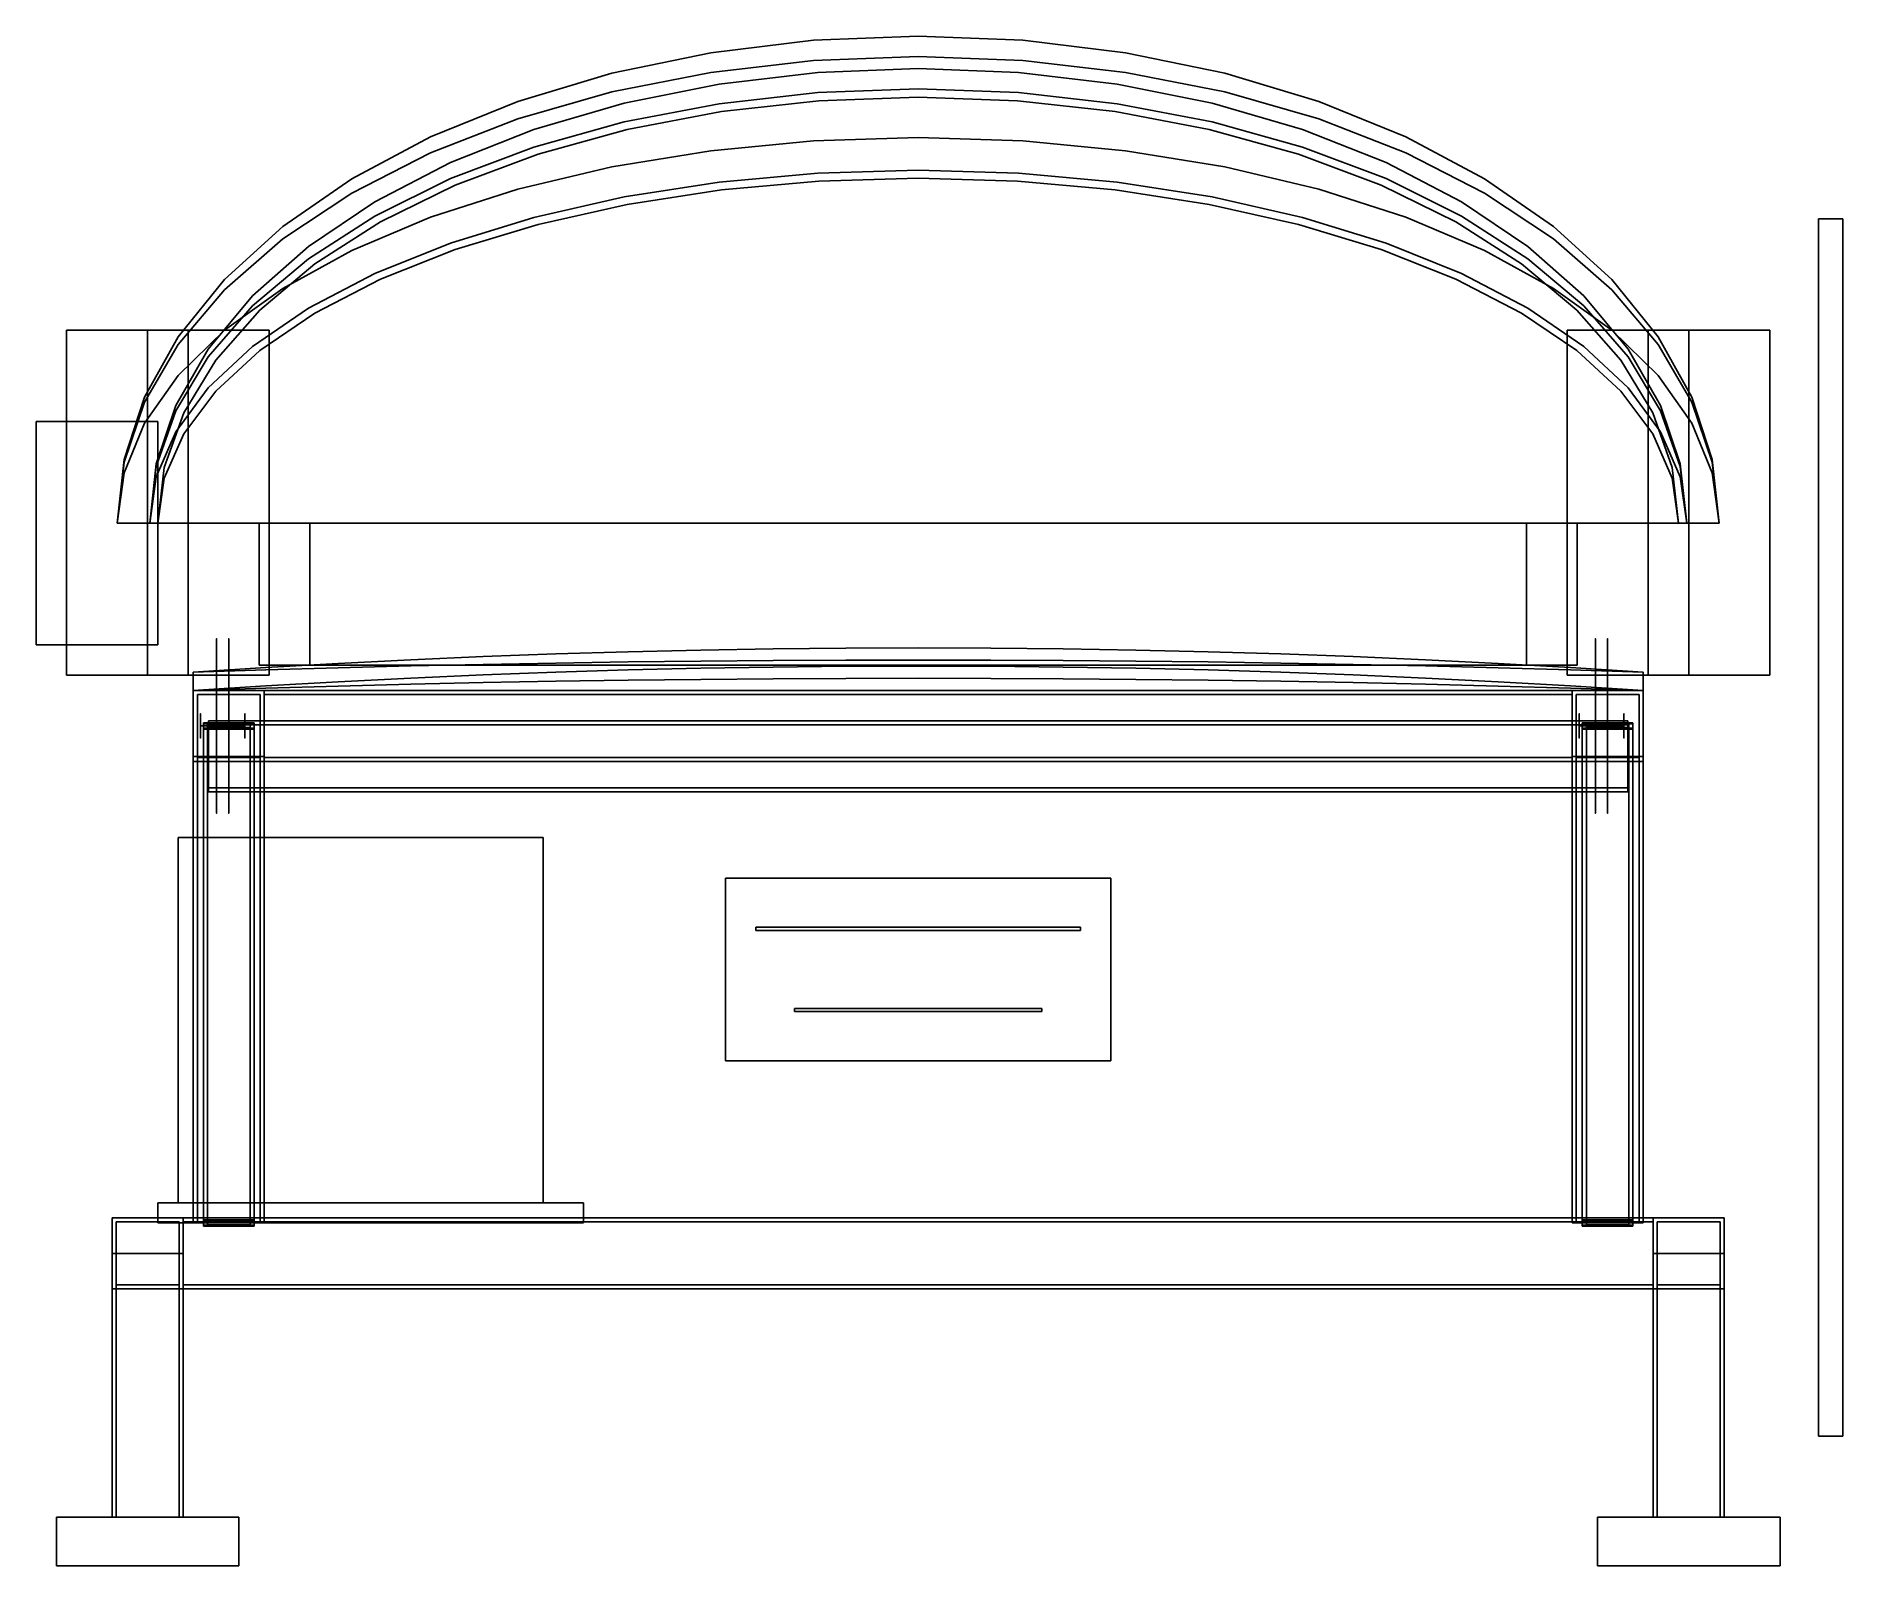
# Model space of a CAD drawing. Header units: millimetres. Extents: x -435 to 456, y 6 to 760.
import ezdxf

# ---------------------------------------------------------------- set-up
doc = ezdxf.new("R2010")
doc.units = ezdxf.units.MM
for name, color, linetype in [('B01', 7, 'Continuous'), ('B02', 7, 'Continuous'), ('B10', 7, 'Continuous'), ('B11', 7, 'Continuous'), ('B12', 7, 'Continuous'), ('B200', 7, 'Continuous'), ('B201', 7, 'Continuous'), ('B210', 7, 'Continuous'), ('B211', 7, 'Continuous'), ('B220', 7, 'Continuous'), ('B221', 7, 'Continuous'), ('B300', 7, 'Continuous'), ('B301', 7, 'Continuous'), ('B310', 7, 'Continuous'), ('B311', 7, 'Continuous'), ('B320', 7, 'Continuous'), ('B321', 7, 'Continuous'), ('B400', 7, 'Continuous'), ('B401', 7, 'Continuous'), ('B410', 7, 'Continuous'), ('B411', 7, 'Continuous'), ('B50', 7, 'Continuous'), ('B51', 7, 'Continuous'), ('B60', 7, 'Continuous'), ('B61', 7, 'Continuous'), ('B62', 7, 'Continuous'), ('B63', 7, 'Continuous'), ('B64', 7, 'Continuous'), ('C1', 7, 'Continuous'), ('C2', 7, 'Continuous'), ('C3', 7, 'Continuous'), ('C31', 7, 'Continuous'), ('C40', 7, 'Continuous'), ('C41', 7, 'Continuous'), ('D20', 7, 'Continuous'), ('E09', 7, 'Continuous'), ('E10', 7, 'Continuous'), ('E11', 7, 'Continuous'), ('E12', 7, 'Continuous'), ('E13', 7, 'Continuous'), ('E14', 7, 'Continuous'), ('EH0', 7, 'Continuous'), ('EH1', 7, 'Continuous'), ('EH2', 7, 'Continuous'), ('H000', 7, 'Continuous'), ('H001', 7, 'Continuous'), ('H010', 7, 'Continuous'), ('H011', 7, 'Continuous'), ('H100', 7, 'Continuous'), ('H101', 7, 'Continuous'), ('H110', 7, 'Continuous'), ('H111', 7, 'Continuous'), ('L010', 7, 'Continuous'), ('L011', 7, 'Continuous'), ('L020', 7, 'Continuous'), ('L021', 7, 'Continuous'), ('L1000', 7, 'Continuous'), ('L1001', 7, 'Continuous'), ('L1002', 7, 'Continuous'), ('L1003', 7, 'Continuous'), ('L1004', 7, 'Continuous'), ('L1005', 7, 'Continuous'), ('L1006', 7, 'Continuous'), ('L1007', 7, 'Continuous'), ('L200', 7, 'Continuous'), ('R010', 7, 'Continuous'), ('R011', 7, 'Continuous'), ('R020', 7, 'Continuous'), ('R021', 7, 'Continuous'), ('R1000', 7, 'Continuous'), ('R1001', 7, 'Continuous'), ('R1002', 7, 'Continuous'), ('R1003', 7, 'Continuous'), ('R1004', 7, 'Continuous'), ('R1005', 7, 'Continuous'), ('R1006', 7, 'Continuous'), ('R1007', 7, 'Continuous'), ('R200', 7, 'Continuous'), ('S010', 7, 'Continuous'), ('S011', 7, 'Continuous'), ('S020', 7, 'Continuous'), ('S021', 7, 'Continuous'), ('S1000', 7, 'Continuous'), ('S1001', 7, 'Continuous'), ('S1002', 7, 'Continuous'), ('S1003', 7, 'Continuous'), ('S1004', 7, 'Continuous'), ('S200', 7, 'Continuous'), ('T00', 7, 'Continuous'), ('T01', 7, 'Continuous'), ('T10', 7, 'Continuous'), ('T11', 7, 'Continuous')]:
    doc.layers.add(name, color=color, linetype=linetype)

msp = doc.modelspace()

# ---------------------------------------------------------------- linework, layer by layer
at = {"layer": 'B01'}
for points in [[(-397.5, 177.5), (-397.5, 177.5)], [(-362.5, 177.5), (-397.5, 177.5)], [(-397.5, 177.5), (-362.5, 177.5)], [(-397.5, 177.5), (-397.5, 142.5)], [(-397.5, 142.5), (-397.5, 177.5)], [(-395.5, 175.5), (-395.5, 175.5)], [(-395.5, 144.5), (-395.5, 175.5)], [(-395.5, 175.5), (-395.5, 144.5)], [(-395.5, 175.5), (-364.5, 175.5)], [(-364.5, 175.5), (-395.5, 175.5)], [(-364.5, 175.5), (-364.5, 175.5)], [(-364.5, 175.5), (-364.5, 144.5)], [(-364.5, 144.5), (-364.5, 175.5)], [(-362.5, 177.5), (-362.5, 177.5)], [(-362.5, 142.5), (-362.5, 177.5)], [(-362.5, 177.5), (-362.5, 142.5)], [(-395.5, 144.5), (-395.5, 144.5)], [(-364.5, 144.5), (-395.5, 144.5)], [(-395.5, 144.5), (-364.5, 144.5)], [(-364.5, 144.5), (-364.5, 144.5)], [(-397.5, 142.5), (-397.5, 142.5)], [(-397.5, 142.5), (-362.5, 142.5)], [(-362.5, 142.5), (-397.5, 142.5)], [(-362.5, 142.5), (-362.5, 142.5)]]:
    msp.add_lwpolyline(points, dxfattribs=at)
at = {"layer": 'B02'}
for points in [[(362.5, 177.5), (362.5, 177.5)], [(397.5, 177.5), (362.5, 177.5)], [(362.5, 177.5), (397.5, 177.5)], [(362.5, 177.5), (362.5, 142.5)], [(362.5, 142.5), (362.5, 177.5)], [(364.5, 175.5), (364.5, 175.5)], [(364.5, 144.5), (364.5, 175.5)], [(364.5, 175.5), (364.5, 144.5)], [(364.5, 175.5), (395.5, 175.5)], [(395.5, 175.5), (364.5, 175.5)], [(395.5, 175.5), (395.5, 175.5)], [(395.5, 175.5), (395.5, 144.5)], [(395.5, 144.5), (395.5, 175.5)], [(397.5, 177.5), (397.5, 177.5)], [(397.5, 142.5), (397.5, 177.5)], [(397.5, 177.5), (397.5, 142.5)], [(364.5, 144.5), (364.5, 144.5)], [(395.5, 144.5), (364.5, 144.5)], [(364.5, 144.5), (395.5, 144.5)], [(395.5, 144.5), (395.5, 144.5)], [(362.5, 142.5), (362.5, 142.5)], [(362.5, 142.5), (397.5, 142.5)], [(397.5, 142.5), (362.5, 142.5)], [(397.5, 142.5), (397.5, 142.5)]]:
    msp.add_lwpolyline(points, dxfattribs=at)
at = {"layer": 'B10'}
for points in [[(-362.5, 177.5), (362.5, 177.5)], [(-362.5, 142.5), (-362.5, 177.5)], [(-362.5, 177.5), (362.5, 177.5)], [(-362.5, 177.5), (-362.5, 177.5)], [(-362.5, 177.5), (-362.5, 142.5)], [(-362.5, 175.5), (362.5, 175.5)], [(-362.5, 144.5), (-362.5, 175.5)], [(-362.5, 175.5), (362.5, 175.5)], [(-362.5, 175.5), (-362.5, 175.5)], [(-362.5, 175.5), (-362.5, 144.5)], [(362.5, 177.5), (362.5, 142.5)], [(362.5, 177.5), (362.5, 177.5)], [(362.5, 142.5), (362.5, 177.5)], [(362.5, 175.5), (362.5, 144.5)], [(362.5, 175.5), (362.5, 175.5)], [(362.5, 144.5), (362.5, 175.5)], [(-362.5, 144.5), (362.5, 144.5)], [(362.5, 144.5), (-362.5, 144.5)], [(-362.5, 144.5), (-362.5, 144.5)], [(362.5, 144.5), (362.5, 144.5)], [(362.5, 142.5), (-362.5, 142.5)], [(-362.5, 142.5), (362.5, 142.5)], [(-362.5, 142.5), (-362.5, 142.5)], [(362.5, 142.5), (362.5, 142.5)]]:
    msp.add_lwpolyline(points, dxfattribs=at)
at = {"layer": 'B11'}
for points in [[(-362.5, 177.5), (362.5, 177.5)], [(-362.5, 142.5), (-362.5, 177.5)], [(-362.5, 177.5), (362.5, 177.5)], [(-362.5, 177.5), (-362.5, 177.5)], [(-362.5, 177.5), (-362.5, 142.5)], [(-362.5, 175.5), (362.5, 175.5)], [(-362.5, 144.5), (-362.5, 175.5)], [(-362.5, 175.5), (362.5, 175.5)], [(-362.5, 175.5), (-362.5, 175.5)], [(-362.5, 175.5), (-362.5, 144.5)], [(362.5, 177.5), (362.5, 142.5)], [(362.5, 177.5), (362.5, 177.5)], [(362.5, 142.5), (362.5, 177.5)], [(362.5, 175.5), (362.5, 144.5)], [(362.5, 175.5), (362.5, 175.5)], [(362.5, 144.5), (362.5, 175.5)], [(-362.5, 144.5), (362.5, 144.5)], [(362.5, 144.5), (-362.5, 144.5)], [(-362.5, 144.5), (-362.5, 144.5)], [(362.5, 144.5), (362.5, 144.5)], [(362.5, 142.5), (-362.5, 142.5)], [(-362.5, 142.5), (362.5, 142.5)], [(-362.5, 142.5), (-362.5, 142.5)], [(362.5, 142.5), (362.5, 142.5)]]:
    msp.add_lwpolyline(points, dxfattribs=at)
at = {"layer": 'B12'}
for points in [[(-362.5, 177.5), (362.5, 177.5)], [(-362.5, 142.5), (-362.5, 177.5)], [(-362.5, 177.5), (362.5, 177.5)], [(-362.5, 177.5), (-362.5, 177.5)], [(-362.5, 177.5), (-362.5, 142.5)], [(-362.5, 175.5), (362.5, 175.5)], [(-362.5, 144.5), (-362.5, 175.5)], [(-362.5, 175.5), (362.5, 175.5)], [(-362.5, 175.5), (-362.5, 175.5)], [(-362.5, 175.5), (-362.5, 144.5)], [(362.5, 177.5), (362.5, 142.5)], [(362.5, 177.5), (362.5, 177.5)], [(362.5, 142.5), (362.5, 177.5)], [(362.5, 175.5), (362.5, 144.5)], [(362.5, 175.5), (362.5, 175.5)], [(362.5, 144.5), (362.5, 175.5)], [(-362.5, 144.5), (362.5, 144.5)], [(362.5, 144.5), (-362.5, 144.5)], [(-362.5, 144.5), (-362.5, 144.5)], [(362.5, 144.5), (362.5, 144.5)], [(362.5, 142.5), (-362.5, 142.5)], [(-362.5, 142.5), (362.5, 142.5)], [(-362.5, 142.5), (-362.5, 142.5)], [(362.5, 142.5), (362.5, 142.5)]]:
    msp.add_lwpolyline(points, dxfattribs=at)
at = {"layer": 'B200'}
for points in [[(-397.5, 160), (-397.5, 30)], [(-397.5, 30), (-397.5, 160)], [(-397.5, 160), (-397.5, 160)], [(-362.5, 160), (-397.5, 160)], [(-397.5, 160), (-362.5, 160)], [(-395.5, 160), (-395.5, 30)], [(-364.5, 160), (-395.5, 160)], [(-395.5, 30), (-395.5, 160)], [(-395.5, 160), (-364.5, 160)], [(-395.5, 160), (-395.5, 160)], [(-364.5, 30), (-364.5, 160)], [(-364.5, 30), (-364.5, 160)], [(-364.5, 160), (-364.5, 160)], [(-362.5, 30), (-362.5, 160)], [(-362.5, 30), (-362.5, 160)], [(-362.5, 160), (-362.5, 160)], [(-397.5, 30), (-397.5, 30)], [(-397.5, 30), (-362.5, 30)], [(-362.5, 30), (-397.5, 30)], [(-395.5, 30), (-364.5, 30)], [(-364.5, 30), (-395.5, 30)], [(-395.5, 30), (-395.5, 30)], [(-364.5, 30), (-364.5, 30)], [(-362.5, 30), (-362.5, 30)]]:
    msp.add_lwpolyline(points, dxfattribs=at)
at = {"layer": 'B201'}
for points in [[(362.5, 160), (362.5, 30)], [(362.5, 30), (362.5, 160)], [(362.5, 160), (362.5, 160)], [(397.5, 160), (362.5, 160)], [(362.5, 160), (397.5, 160)], [(364.5, 160), (364.5, 30)], [(395.5, 160), (364.5, 160)], [(364.5, 30), (364.5, 160)], [(364.5, 160), (395.5, 160)], [(364.5, 160), (364.5, 160)], [(395.5, 30), (395.5, 160)], [(395.5, 30), (395.5, 160)], [(395.5, 160), (395.5, 160)], [(397.5, 30), (397.5, 160)], [(397.5, 30), (397.5, 160)], [(397.5, 160), (397.5, 160)], [(362.5, 30), (362.5, 30)], [(362.5, 30), (397.5, 30)], [(397.5, 30), (362.5, 30)], [(364.5, 30), (395.5, 30)], [(395.5, 30), (364.5, 30)], [(364.5, 30), (364.5, 30)], [(395.5, 30), (395.5, 30)], [(397.5, 30), (397.5, 30)]]:
    msp.add_lwpolyline(points, dxfattribs=at)
at = {"layer": 'B210'}
for points in [[(-397.5, 160), (-397.5, 30)], [(-397.5, 30), (-397.5, 160)], [(-397.5, 160), (-397.5, 160)], [(-362.5, 160), (-397.5, 160)], [(-397.5, 160), (-362.5, 160)], [(-395.5, 160), (-395.5, 30)], [(-364.5, 160), (-395.5, 160)], [(-395.5, 30), (-395.5, 160)], [(-395.5, 160), (-364.5, 160)], [(-395.5, 160), (-395.5, 160)], [(-364.5, 30), (-364.5, 160)], [(-364.5, 30), (-364.5, 160)], [(-364.5, 160), (-364.5, 160)], [(-362.5, 30), (-362.5, 160)], [(-362.5, 30), (-362.5, 160)], [(-362.5, 160), (-362.5, 160)], [(-397.5, 30), (-397.5, 30)], [(-397.5, 30), (-362.5, 30)], [(-362.5, 30), (-397.5, 30)], [(-395.5, 30), (-364.5, 30)], [(-364.5, 30), (-395.5, 30)], [(-395.5, 30), (-395.5, 30)], [(-364.5, 30), (-364.5, 30)], [(-362.5, 30), (-362.5, 30)]]:
    msp.add_lwpolyline(points, dxfattribs=at)
at = {"layer": 'B211'}
for points in [[(362.5, 160), (362.5, 30)], [(362.5, 30), (362.5, 160)], [(362.5, 160), (362.5, 160)], [(397.5, 160), (362.5, 160)], [(362.5, 160), (397.5, 160)], [(364.5, 160), (364.5, 30)], [(395.5, 160), (364.5, 160)], [(364.5, 30), (364.5, 160)], [(364.5, 160), (395.5, 160)], [(364.5, 160), (364.5, 160)], [(395.5, 30), (395.5, 160)], [(395.5, 30), (395.5, 160)], [(395.5, 160), (395.5, 160)], [(397.5, 30), (397.5, 160)], [(397.5, 30), (397.5, 160)], [(397.5, 160), (397.5, 160)], [(362.5, 30), (362.5, 30)], [(362.5, 30), (397.5, 30)], [(397.5, 30), (362.5, 30)], [(364.5, 30), (395.5, 30)], [(395.5, 30), (364.5, 30)], [(364.5, 30), (364.5, 30)], [(395.5, 30), (395.5, 30)], [(397.5, 30), (397.5, 30)]]:
    msp.add_lwpolyline(points, dxfattribs=at)
at = {"layer": 'B220'}
for points in [[(-397.5, 160), (-397.5, 30)], [(-397.5, 30), (-397.5, 160)], [(-397.5, 160), (-397.5, 160)], [(-362.5, 160), (-397.5, 160)], [(-397.5, 160), (-362.5, 160)], [(-395.5, 160), (-395.5, 30)], [(-364.5, 160), (-395.5, 160)], [(-395.5, 30), (-395.5, 160)], [(-395.5, 160), (-364.5, 160)], [(-395.5, 160), (-395.5, 160)], [(-364.5, 30), (-364.5, 160)], [(-364.5, 30), (-364.5, 160)], [(-364.5, 160), (-364.5, 160)], [(-362.5, 30), (-362.5, 160)], [(-362.5, 30), (-362.5, 160)], [(-362.5, 160), (-362.5, 160)], [(-397.5, 30), (-397.5, 30)], [(-397.5, 30), (-362.5, 30)], [(-362.5, 30), (-397.5, 30)], [(-395.5, 30), (-364.5, 30)], [(-364.5, 30), (-395.5, 30)], [(-395.5, 30), (-395.5, 30)], [(-364.5, 30), (-364.5, 30)], [(-362.5, 30), (-362.5, 30)]]:
    msp.add_lwpolyline(points, dxfattribs=at)
at = {"layer": 'B221'}
for points in [[(362.5, 160), (362.5, 30)], [(362.5, 30), (362.5, 160)], [(362.5, 160), (362.5, 160)], [(397.5, 160), (362.5, 160)], [(362.5, 160), (397.5, 160)], [(364.5, 160), (364.5, 30)], [(395.5, 160), (364.5, 160)], [(364.5, 30), (364.5, 160)], [(364.5, 160), (395.5, 160)], [(364.5, 160), (364.5, 160)], [(395.5, 30), (395.5, 160)], [(395.5, 30), (395.5, 160)], [(395.5, 160), (395.5, 160)], [(397.5, 30), (397.5, 160)], [(397.5, 30), (397.5, 160)], [(397.5, 160), (397.5, 160)], [(362.5, 30), (362.5, 30)], [(362.5, 30), (397.5, 30)], [(397.5, 30), (362.5, 30)], [(364.5, 30), (395.5, 30)], [(395.5, 30), (364.5, 30)], [(364.5, 30), (364.5, 30)], [(395.5, 30), (395.5, 30)], [(397.5, 30), (397.5, 30)]]:
    msp.add_lwpolyline(points, dxfattribs=at)
at = {"layer": 'B300'}
for points in [[(-425, 6), (-425, 30)], [(-425, 30), (-335, 30)], [(-425, 30), (-425, 6)], [(-335, 30), (-425, 30)], [(-425, 30), (-425, 30)], [(-335, 30), (-335, 6)], [(-335, 6), (-335, 30)], [(-335, 30), (-335, 30)], [(-335, 6), (-425, 6)], [(-425, 6), (-335, 6)], [(-425, 6), (-425, 6)], [(-335, 6), (-335, 6)]]:
    msp.add_lwpolyline(points, dxfattribs=at)
at = {"layer": 'B301'}
for points in [[(335, 6), (335, 30)], [(335, 30), (425, 30)], [(335, 30), (335, 6)], [(425, 30), (335, 30)], [(335, 30), (335, 30)], [(425, 30), (425, 6)], [(425, 6), (425, 30)], [(425, 30), (425, 30)], [(425, 6), (335, 6)], [(335, 6), (425, 6)], [(335, 6), (335, 6)], [(425, 6), (425, 6)]]:
    msp.add_lwpolyline(points, dxfattribs=at)
at = {"layer": 'B310'}
for points in [[(-425, 6), (-425, 30)], [(-425, 30), (-335, 30)], [(-425, 30), (-425, 6)], [(-335, 30), (-425, 30)], [(-425, 30), (-425, 30)], [(-335, 30), (-335, 6)], [(-335, 6), (-335, 30)], [(-335, 30), (-335, 30)], [(-335, 6), (-425, 6)], [(-425, 6), (-335, 6)], [(-425, 6), (-425, 6)], [(-335, 6), (-335, 6)]]:
    msp.add_lwpolyline(points, dxfattribs=at)
at = {"layer": 'B311'}
for points in [[(335, 6), (335, 30)], [(335, 30), (425, 30)], [(335, 30), (335, 6)], [(425, 30), (335, 30)], [(335, 30), (335, 30)], [(425, 30), (425, 6)], [(425, 6), (425, 30)], [(425, 30), (425, 30)], [(425, 6), (335, 6)], [(335, 6), (425, 6)], [(335, 6), (335, 6)], [(425, 6), (425, 6)]]:
    msp.add_lwpolyline(points, dxfattribs=at)
at = {"layer": 'B320'}
for points in [[(-425, 6), (-425, 30)], [(-425, 30), (-335, 30)], [(-425, 30), (-425, 6)], [(-335, 30), (-425, 30)], [(-425, 30), (-425, 30)], [(-335, 30), (-335, 6)], [(-335, 6), (-335, 30)], [(-335, 30), (-335, 30)], [(-335, 6), (-425, 6)], [(-425, 6), (-335, 6)], [(-425, 6), (-425, 6)], [(-335, 6), (-335, 6)]]:
    msp.add_lwpolyline(points, dxfattribs=at)
at = {"layer": 'B321'}
for points in [[(335, 6), (335, 30)], [(335, 30), (425, 30)], [(335, 30), (335, 6)], [(425, 30), (335, 30)], [(335, 30), (335, 30)], [(425, 30), (425, 6)], [(425, 6), (425, 30)], [(425, 30), (425, 30)], [(425, 6), (335, 6)], [(335, 6), (425, 6)], [(335, 6), (335, 6)], [(425, 6), (425, 6)]]:
    msp.add_lwpolyline(points, dxfattribs=at)
at = {"layer": 'B400'}
for points in [[(-357.5, 405), (-357.5, 175)], [(-357.5, 175), (-357.5, 405)], [(-357.5, 405), (-357.5, 405)], [(-322.5, 405), (-357.5, 405)], [(-357.5, 405), (-322.5, 405)], [(-355.5, 405), (-355.5, 175)], [(-324.5, 405), (-355.5, 405)], [(-355.5, 175), (-355.5, 405)], [(-355.5, 405), (-324.5, 405)], [(-355.5, 405), (-355.5, 405)], [(-324.5, 175), (-324.5, 405)], [(-324.5, 175), (-324.5, 405)], [(-324.5, 405), (-324.5, 405)], [(-322.5, 175), (-322.5, 405)], [(-322.5, 175), (-322.5, 405)], [(-322.5, 405), (-322.5, 405)], [(-357.5, 175), (-357.5, 175)], [(-357.5, 175), (-322.5, 175)], [(-322.5, 175), (-357.5, 175)], [(-355.5, 175), (-324.5, 175)], [(-324.5, 175), (-355.5, 175)], [(-355.5, 175), (-355.5, 175)], [(-324.5, 175), (-324.5, 175)], [(-322.5, 175), (-322.5, 175)]]:
    msp.add_lwpolyline(points, dxfattribs=at)
at = {"layer": 'B401'}
for points in [[(322.5, 405), (322.5, 175)], [(322.5, 175), (322.5, 405)], [(322.5, 405), (322.5, 405)], [(357.5, 405), (322.5, 405)], [(322.5, 405), (357.5, 405)], [(324.5, 405), (324.5, 175)], [(355.5, 405), (324.5, 405)], [(324.5, 175), (324.5, 405)], [(324.5, 405), (355.5, 405)], [(324.5, 405), (324.5, 405)], [(355.5, 175), (355.5, 405)], [(355.5, 175), (355.5, 405)], [(355.5, 405), (355.5, 405)], [(357.5, 175), (357.5, 405)], [(357.5, 175), (357.5, 405)], [(357.5, 405), (357.5, 405)], [(322.5, 175), (322.5, 175)], [(322.5, 175), (357.5, 175)], [(357.5, 175), (322.5, 175)], [(324.5, 175), (355.5, 175)], [(355.5, 175), (324.5, 175)], [(324.5, 175), (324.5, 175)], [(355.5, 175), (355.5, 175)], [(357.5, 175), (357.5, 175)]]:
    msp.add_lwpolyline(points, dxfattribs=at)
at = {"layer": 'B410'}
for points in [[(-357.5, 405), (-357.5, 175)], [(-357.5, 175), (-357.5, 405)], [(-357.5, 405), (-357.5, 405)], [(-322.5, 405), (-357.5, 405)], [(-357.5, 405), (-322.5, 405)], [(-355.5, 405), (-355.5, 175)], [(-324.5, 405), (-355.5, 405)], [(-355.5, 175), (-355.5, 405)], [(-355.5, 405), (-324.5, 405)], [(-355.5, 405), (-355.5, 405)], [(-324.5, 175), (-324.5, 405)], [(-324.5, 175), (-324.5, 405)], [(-324.5, 405), (-324.5, 405)], [(-322.5, 175), (-322.5, 405)], [(-322.5, 175), (-322.5, 405)], [(-322.5, 405), (-322.5, 405)], [(-357.5, 175), (-357.5, 175)], [(-357.5, 175), (-322.5, 175)], [(-322.5, 175), (-357.5, 175)], [(-355.5, 175), (-324.5, 175)], [(-324.5, 175), (-355.5, 175)], [(-355.5, 175), (-355.5, 175)], [(-324.5, 175), (-324.5, 175)], [(-322.5, 175), (-322.5, 175)]]:
    msp.add_lwpolyline(points, dxfattribs=at)
at = {"layer": 'B411'}
for points in [[(322.5, 405), (322.5, 175)], [(322.5, 175), (322.5, 405)], [(322.5, 405), (322.5, 405)], [(357.5, 405), (322.5, 405)], [(322.5, 405), (357.5, 405)], [(324.5, 405), (324.5, 175)], [(355.5, 405), (324.5, 405)], [(324.5, 175), (324.5, 405)], [(324.5, 405), (355.5, 405)], [(324.5, 405), (324.5, 405)], [(355.5, 175), (355.5, 405)], [(355.5, 175), (355.5, 405)], [(355.5, 405), (355.5, 405)], [(357.5, 175), (357.5, 405)], [(357.5, 175), (357.5, 405)], [(357.5, 405), (357.5, 405)], [(322.5, 175), (322.5, 175)], [(322.5, 175), (357.5, 175)], [(357.5, 175), (322.5, 175)], [(324.5, 175), (355.5, 175)], [(355.5, 175), (324.5, 175)], [(324.5, 175), (324.5, 175)], [(355.5, 175), (355.5, 175)], [(357.5, 175), (357.5, 175)]]:
    msp.add_lwpolyline(points, dxfattribs=at)
at = {"layer": 'B50'}
for points in [[(-350, 422.5), (350, 422.5)], [(-350, 387.5), (-350, 422.5)], [(-350, 422.5), (350, 422.5)], [(-350, 422.5), (-350, 422.5)], [(-350, 422.5), (-350, 387.5)], [(-350, 420.5), (350, 420.5)], [(-350, 389.5), (-350, 420.5)], [(-350, 420.5), (350, 420.5)], [(-350, 420.5), (-350, 420.5)], [(-350, 420.5), (-350, 389.5)], [(350, 422.5), (350, 387.5)], [(350, 422.5), (350, 422.5)], [(350, 387.5), (350, 422.5)], [(350, 420.5), (350, 389.5)], [(350, 420.5), (350, 420.5)], [(350, 389.5), (350, 420.5)], [(-350, 389.5), (350, 389.5)], [(350, 389.5), (-350, 389.5)], [(-350, 389.5), (-350, 389.5)], [(350, 387.5), (-350, 387.5)], [(-350, 387.5), (350, 387.5)], [(-350, 387.5), (-350, 387.5)], [(350, 389.5), (350, 389.5)], [(350, 387.5), (350, 387.5)]]:
    msp.add_lwpolyline(points, dxfattribs=at)
at = {"layer": 'B51'}
for points in [[(-350, 422.5), (350, 422.5)], [(-350, 387.5), (-350, 422.5)], [(-350, 422.5), (350, 422.5)], [(-350, 422.5), (-350, 422.5)], [(-350, 422.5), (-350, 387.5)], [(-350, 420.5), (350, 420.5)], [(-350, 389.5), (-350, 420.5)], [(-350, 420.5), (350, 420.5)], [(-350, 420.5), (-350, 420.5)], [(-350, 420.5), (-350, 389.5)], [(350, 422.5), (350, 387.5)], [(350, 422.5), (350, 422.5)], [(350, 387.5), (350, 422.5)], [(350, 420.5), (350, 389.5)], [(350, 420.5), (350, 420.5)], [(350, 389.5), (350, 420.5)], [(-350, 389.5), (350, 389.5)], [(350, 389.5), (-350, 389.5)], [(-350, 389.5), (-350, 389.5)], [(350, 387.5), (-350, 387.5)], [(-350, 387.5), (350, 387.5)], [(-350, 387.5), (-350, 387.5)], [(350, 389.5), (350, 389.5)], [(350, 387.5), (350, 387.5)]]:
    msp.add_lwpolyline(points, dxfattribs=at)
at = {"layer": 'B60'}
for points in [[(-362.5, 177.5), (362.5, 177.5)], [(-362.5, 142.5), (-362.5, 177.5)], [(-362.5, 177.5), (362.5, 177.5)], [(-362.5, 177.5), (-362.5, 177.5)], [(-362.5, 177.5), (-362.5, 142.5)], [(-362.5, 175.5), (362.5, 175.5)], [(-362.5, 144.5), (-362.5, 175.5)], [(-362.5, 175.5), (362.5, 175.5)], [(-362.5, 175.5), (-362.5, 175.5)], [(-362.5, 175.5), (-362.5, 144.5)], [(362.5, 177.5), (362.5, 142.5)], [(362.5, 177.5), (362.5, 177.5)], [(362.5, 142.5), (362.5, 177.5)], [(362.5, 175.5), (362.5, 144.5)], [(362.5, 175.5), (362.5, 175.5)], [(362.5, 144.5), (362.5, 175.5)], [(-362.5, 144.5), (362.5, 144.5)], [(362.5, 144.5), (-362.5, 144.5)], [(-362.5, 144.5), (-362.5, 144.5)], [(362.5, 144.5), (362.5, 144.5)], [(362.5, 142.5), (-362.5, 142.5)], [(-362.5, 142.5), (362.5, 142.5)], [(-362.5, 142.5), (-362.5, 142.5)], [(362.5, 142.5), (362.5, 142.5)]]:
    msp.add_lwpolyline(points, dxfattribs=at)
at = {"layer": 'B61'}
for points in [[(-362.5, 177.5), (362.5, 177.5)], [(-362.5, 142.5), (-362.5, 177.5)], [(-362.5, 177.5), (362.5, 177.5)], [(-362.5, 177.5), (-362.5, 177.5)], [(-362.5, 177.5), (-362.5, 142.5)], [(-362.5, 175.5), (362.5, 175.5)], [(-362.5, 144.5), (-362.5, 175.5)], [(-362.5, 175.5), (362.5, 175.5)], [(-362.5, 175.5), (-362.5, 175.5)], [(-362.5, 175.5), (-362.5, 144.5)], [(362.5, 177.5), (362.5, 142.5)], [(362.5, 177.5), (362.5, 177.5)], [(362.5, 142.5), (362.5, 177.5)], [(362.5, 175.5), (362.5, 144.5)], [(362.5, 175.5), (362.5, 175.5)], [(362.5, 144.5), (362.5, 175.5)], [(-362.5, 144.5), (362.5, 144.5)], [(362.5, 144.5), (-362.5, 144.5)], [(-362.5, 144.5), (-362.5, 144.5)], [(362.5, 144.5), (362.5, 144.5)], [(362.5, 142.5), (-362.5, 142.5)], [(-362.5, 142.5), (362.5, 142.5)], [(-362.5, 142.5), (-362.5, 142.5)], [(362.5, 142.5), (362.5, 142.5)]]:
    msp.add_lwpolyline(points, dxfattribs=at)
at = {"layer": 'B62'}
for points in [[(-362.5, 177.5), (362.5, 177.5)], [(-362.5, 142.5), (-362.5, 177.5)], [(-362.5, 177.5), (362.5, 177.5)], [(-362.5, 177.5), (-362.5, 177.5)], [(-362.5, 177.5), (-362.5, 142.5)], [(-362.5, 175.5), (362.5, 175.5)], [(-362.5, 144.5), (-362.5, 175.5)], [(-362.5, 175.5), (362.5, 175.5)], [(-362.5, 175.5), (-362.5, 175.5)], [(-362.5, 175.5), (-362.5, 144.5)], [(362.5, 177.5), (362.5, 142.5)], [(362.5, 177.5), (362.5, 177.5)], [(362.5, 142.5), (362.5, 177.5)], [(362.5, 175.5), (362.5, 144.5)], [(362.5, 175.5), (362.5, 175.5)], [(362.5, 144.5), (362.5, 175.5)], [(-362.5, 144.5), (362.5, 144.5)], [(362.5, 144.5), (-362.5, 144.5)], [(-362.5, 144.5), (-362.5, 144.5)], [(362.5, 144.5), (362.5, 144.5)], [(362.5, 142.5), (-362.5, 142.5)], [(-362.5, 142.5), (362.5, 142.5)], [(-362.5, 142.5), (-362.5, 142.5)], [(362.5, 142.5), (362.5, 142.5)]]:
    msp.add_lwpolyline(points, dxfattribs=at)
at = {"layer": 'B63'}
for points in [[(-362.5, 177.5), (362.5, 177.5)], [(-362.5, 142.5), (-362.5, 177.5)], [(-362.5, 177.5), (362.5, 177.5)], [(-362.5, 177.5), (-362.5, 177.5)], [(-362.5, 177.5), (-362.5, 142.5)], [(-362.5, 175.5), (362.5, 175.5)], [(-362.5, 144.5), (-362.5, 175.5)], [(-362.5, 175.5), (362.5, 175.5)], [(-362.5, 175.5), (-362.5, 175.5)], [(-362.5, 175.5), (-362.5, 144.5)], [(362.5, 177.5), (362.5, 142.5)], [(362.5, 177.5), (362.5, 177.5)], [(362.5, 142.5), (362.5, 177.5)], [(362.5, 175.5), (362.5, 144.5)], [(362.5, 175.5), (362.5, 175.5)], [(362.5, 144.5), (362.5, 175.5)], [(-362.5, 144.5), (362.5, 144.5)], [(362.5, 144.5), (-362.5, 144.5)], [(-362.5, 144.5), (-362.5, 144.5)], [(362.5, 144.5), (362.5, 144.5)], [(362.5, 142.5), (-362.5, 142.5)], [(-362.5, 142.5), (362.5, 142.5)], [(-362.5, 142.5), (-362.5, 142.5)], [(362.5, 142.5), (362.5, 142.5)]]:
    msp.add_lwpolyline(points, dxfattribs=at)
at = {"layer": 'B64'}
for points in [[(-362.5, 177.5), (362.5, 177.5)], [(-362.5, 142.5), (-362.5, 177.5)], [(-362.5, 177.5), (362.5, 177.5)], [(-362.5, 177.5), (-362.5, 177.5)], [(-362.5, 177.5), (-362.5, 142.5)], [(-362.5, 175.5), (362.5, 175.5)], [(-362.5, 144.5), (-362.5, 175.5)], [(-362.5, 175.5), (362.5, 175.5)], [(-362.5, 175.5), (-362.5, 175.5)], [(-362.5, 175.5), (-362.5, 144.5)], [(362.5, 177.5), (362.5, 142.5)], [(362.5, 177.5), (362.5, 177.5)], [(362.5, 142.5), (362.5, 177.5)], [(362.5, 175.5), (362.5, 144.5)], [(362.5, 175.5), (362.5, 175.5)], [(362.5, 144.5), (362.5, 175.5)], [(-362.5, 144.5), (362.5, 144.5)], [(362.5, 144.5), (-362.5, 144.5)], [(-362.5, 144.5), (-362.5, 144.5)], [(362.5, 144.5), (362.5, 144.5)], [(362.5, 142.5), (-362.5, 142.5)], [(-362.5, 142.5), (362.5, 142.5)], [(-362.5, 142.5), (-362.5, 142.5)], [(362.5, 142.5), (362.5, 142.5)]]:
    msp.add_lwpolyline(points, dxfattribs=at)
at = {"layer": 'C1'}
for points in [[(0, 750), (-51.56, 748.03)], [(-51.56, 748.03), (0, 750)], [(0, 750), (0, 750)], [(51.56, 748.03), (0, 750)], [(0, 750), (51.56, 748.03)], [(-102.23, 742.16), (-151.16, 732.49)], [(-151.16, 732.49), (-102.23, 742.16)], [(-51.56, 748.03), (-102.23, 742.16)], [(-102.23, 742.16), (-51.56, 748.03)], [(-102.23, 742.16), (-102.23, 742.16)], [(-51.56, 748.03), (-51.56, 748.03)], [(51.56, 748.03), (51.56, 748.03)], [(102.23, 742.16), (51.56, 748.03)], [(51.56, 748.03), (102.23, 742.16)], [(102.23, 742.16), (102.23, 742.16)], [(151.16, 732.49), (102.23, 742.16)], [(102.23, 742.16), (151.16, 732.49)], [(-151.16, 732.49), (-197.5, 719.19)], [(-197.5, 719.19), (-151.16, 732.49)], [(-151.16, 732.49), (-151.16, 732.49)], [(-98.09, 726.71), (-49.47, 732.17)], [(-49.47, 732.17), (-98.09, 726.71)], [(-49.47, 732.17), (0, 734)], [(0, 734), (-49.47, 732.17)], [(-49.47, 732.17), (-49.47, 732.17)], [(0, 734), (0, 734)], [(0, 734), (49.47, 732.17)], [(49.47, 732.17), (0, 734)], [(49.47, 732.17), (49.47, 732.17)], [(49.47, 732.17), (98.09, 726.71)], [(98.09, 726.71), (49.47, 732.17)], [(151.16, 732.49), (151.16, 732.49)], [(197.5, 719.19), (151.16, 732.49)], [(151.16, 732.49), (197.5, 719.19)], [(-145.04, 717.71), (-98.09, 726.71)], [(-98.09, 726.71), (-145.04, 717.71)], [(-98.09, 726.71), (-98.09, 726.71)], [(98.09, 726.71), (98.09, 726.71)], [(98.09, 726.71), (145.04, 717.71)], [(145.04, 717.71), (98.09, 726.71)], [(-197.5, 719.19), (-240.46, 702.47)], [(-240.46, 702.47), (-197.5, 719.19)], [(-197.5, 719.19), (-197.5, 719.19)], [(-189.5, 705.33), (-145.04, 717.71)], [(-145.04, 717.71), (-189.5, 705.33)], [(-145.04, 717.71), (-145.04, 717.71)], [(145.04, 717.71), (145.04, 717.71)], [(145.04, 717.71), (189.5, 705.33)], [(189.5, 705.33), (145.04, 717.71)], [(197.5, 719.19), (197.5, 719.19)], [(240.46, 702.47), (197.5, 719.19)], [(197.5, 719.19), (240.46, 702.47)], [(-230.72, 689.78), (-189.5, 705.33)], [(-189.5, 705.33), (-230.72, 689.78)], [(-189.5, 705.33), (-189.5, 705.33)], [(189.5, 705.33), (189.5, 705.33)], [(189.5, 705.33), (230.72, 689.78)], [(230.72, 689.78), (189.5, 705.33)], [(-240.46, 702.47), (-279.31, 682.63)], [(-279.31, 682.63), (-240.46, 702.47)], [(-240.46, 702.47), (-240.46, 702.47)], [(240.46, 702.47), (240.46, 702.47)], [(279.31, 682.63), (240.46, 702.47)], [(240.46, 702.47), (279.31, 682.63)], [(-267.99, 671.32), (-230.72, 689.78)], [(-230.72, 689.78), (-267.99, 671.32)], [(-230.72, 689.78), (-230.72, 689.78)], [(230.72, 689.78), (230.72, 689.78)], [(230.72, 689.78), (267.99, 671.32)], [(267.99, 671.32), (230.72, 689.78)], [(-279.31, 682.63), (-313.37, 660.02)], [(-313.37, 660.02), (-279.31, 682.63)], [(-279.31, 682.63), (-279.31, 682.63)], [(279.31, 682.63), (279.31, 682.63)], [(313.37, 660.02), (279.31, 682.63)], [(279.31, 682.63), (313.37, 660.02)], [(-300.68, 650.27), (-267.99, 671.32)], [(-267.99, 671.32), (-300.68, 650.27)], [(-267.99, 671.32), (-267.99, 671.32)], [(267.99, 671.32), (267.99, 671.32)], [(267.99, 671.32), (300.68, 650.27)], [(300.68, 650.27), (267.99, 671.32)], [(-313.37, 660.02), (-342.08, 635)], [(-342.08, 635), (-313.37, 660.02)], [(-313.37, 660.02), (-313.37, 660.02)], [(313.37, 660.02), (313.37, 660.02)], [(342.08, 635), (313.37, 660.02)], [(313.37, 660.02), (342.08, 635)], [(-328.22, 627), (-300.68, 650.27)], [(-300.68, 650.27), (-328.22, 627)], [(-300.68, 650.27), (-300.68, 650.27)], [(300.68, 650.27), (300.68, 650.27)], [(300.68, 650.27), (328.22, 627)], [(328.22, 627), (300.68, 650.27)], [(-342.08, 635), (-364.93, 608.02)], [(-364.93, 608.02), (-342.08, 635)], [(-342.08, 635), (-342.08, 635)], [(342.08, 635), (342.08, 635)], [(364.93, 608.02), (342.08, 635)], [(342.08, 635), (364.93, 608.02)], [(-350.15, 601.89), (-328.22, 627)], [(-328.22, 627), (-350.15, 601.89)], [(-328.22, 627), (-328.22, 627)], [(328.22, 627), (328.22, 627)], [(328.22, 627), (350.15, 601.89)], [(350.15, 601.89), (328.22, 627)], [(-364.93, 608.02), (-381.54, 579.53)], [(-381.54, 579.53), (-364.93, 608.02)], [(-364.93, 608.02), (-364.93, 608.02)], [(364.93, 608.02), (364.93, 608.02)], [(381.54, 579.53), (364.93, 608.02)], [(364.93, 608.02), (381.54, 579.53)], [(-366.09, 575.39), (-350.15, 601.89)], [(-350.15, 601.89), (-366.09, 575.39)], [(-350.15, 601.89), (-350.15, 601.89)], [(350.15, 601.89), (350.15, 601.89)], [(350.15, 601.89), (366.09, 575.39)], [(366.09, 575.39), (350.15, 601.89)], [(-381.54, 579.53), (-391.62, 550.02)], [(-391.62, 550.02), (-381.54, 579.53)], [(-381.54, 579.53), (-381.54, 579.53)], [(381.54, 579.53), (381.54, 579.53)], [(391.62, 550.02), (381.54, 579.53)], [(381.54, 579.53), (391.62, 550.02)], [(-375.76, 547.93), (-366.09, 575.39)], [(-366.09, 575.39), (-375.76, 547.93)], [(-366.09, 575.39), (-366.09, 575.39)], [(366.09, 575.39), (366.09, 575.39)], [(366.09, 575.39), (375.76, 547.93)], [(375.76, 547.93), (366.09, 575.39)], [(-391.62, 550.02), (-395, 520)], [(-395, 520), (-391.62, 550.02)], [(-391.62, 550.02), (-391.62, 550.02)], [(-379, 520), (-375.76, 547.93)], [(-375.76, 547.93), (-379, 520)], [(-375.76, 547.93), (-375.76, 547.93)], [(375.76, 547.93), (375.76, 547.93)], [(375.76, 547.93), (379, 520)], [(379, 520), (375.76, 547.93)], [(391.62, 550.02), (391.62, 550.02)], [(395, 520), (391.62, 550.02)], [(391.62, 550.02), (395, 520)], [(-395, 520), (-395, 520)], [(-395, 520), (-379, 520)], [(-379, 520), (-395, 520)], [(-379, 520), (-379, 520)], [(379, 520), (379, 520)], [(379, 520), (395, 520)], [(395, 520), (379, 520)], [(395, 520), (395, 520)]]:
    msp.add_lwpolyline(points, dxfattribs=at)
at = {"layer": 'C2'}
for points in [[(-51.56, 757.95), (-102.23, 751.82)], [(-102.23, 751.82), (-51.56, 757.95)], [(0, 760), (-51.56, 757.95)], [(-51.56, 757.95), (0, 760)], [(-51.56, 757.95), (-51.56, 757.95)], [(0, 760), (0, 760)], [(51.56, 757.95), (0, 760)], [(0, 760), (51.56, 757.95)], [(51.56, 757.95), (51.56, 757.95)], [(102.23, 751.82), (51.56, 757.95)], [(51.56, 757.95), (102.23, 751.82)], [(-102.23, 751.82), (-151.16, 741.73)], [(-151.16, 741.73), (-102.23, 751.82)], [(-102.23, 751.82), (-102.23, 751.82)], [(102.23, 751.82), (102.23, 751.82)], [(151.16, 741.73), (102.23, 751.82)], [(102.23, 751.82), (151.16, 741.73)], [(-151.16, 741.73), (-197.5, 727.85)], [(-197.5, 727.85), (-151.16, 741.73)], [(-151.16, 741.73), (-151.16, 741.73)], [(-98.09, 736.37), (-49.47, 742.08)], [(-49.47, 742.08), (-98.09, 736.37)], [(-49.47, 742.08), (0, 744)], [(0, 744), (-49.47, 742.08)], [(-49.47, 742.08), (-49.47, 742.08)], [(0, 744), (0, 744)], [(0, 744), (49.47, 742.08)], [(49.47, 742.08), (0, 744)], [(49.47, 742.08), (49.47, 742.08)], [(49.47, 742.08), (98.09, 736.37)], [(98.09, 736.37), (49.47, 742.08)], [(151.16, 741.73), (151.16, 741.73)], [(197.5, 727.85), (151.16, 741.73)], [(151.16, 741.73), (197.5, 727.85)], [(-145.04, 726.95), (-98.09, 736.37)], [(-98.09, 736.37), (-145.04, 726.95)], [(-98.09, 736.37), (-98.09, 736.37)], [(98.09, 736.37), (98.09, 736.37)], [(98.09, 736.37), (145.04, 726.95)], [(145.04, 726.95), (98.09, 736.37)], [(-197.5, 727.85), (-240.46, 710.4)], [(-240.46, 710.4), (-197.5, 727.85)], [(-197.5, 727.85), (-197.5, 727.85)], [(-189.5, 713.99), (-145.04, 726.95)], [(-145.04, 726.95), (-189.5, 713.99)], [(-145.04, 726.95), (-145.04, 726.95)], [(145.04, 726.95), (145.04, 726.95)], [(145.04, 726.95), (189.5, 713.99)], [(189.5, 713.99), (145.04, 726.95)], [(197.5, 727.85), (197.5, 727.85)], [(240.46, 710.4), (197.5, 727.85)], [(197.5, 727.85), (240.46, 710.4)], [(-230.72, 697.71), (-189.5, 713.99)], [(-189.5, 713.99), (-230.72, 697.71)], [(-189.5, 713.99), (-189.5, 713.99)], [(189.5, 713.99), (189.5, 713.99)], [(189.5, 713.99), (230.72, 697.71)], [(230.72, 697.71), (189.5, 713.99)], [(-240.46, 710.4), (-279.31, 689.71)], [(-279.31, 689.71), (-240.46, 710.4)], [(-240.46, 710.4), (-240.46, 710.4)], [(240.46, 710.4), (240.46, 710.4)], [(279.31, 689.71), (240.46, 710.4)], [(240.46, 710.4), (279.31, 689.71)], [(-267.99, 678.39), (-230.72, 697.71)], [(-230.72, 697.71), (-267.99, 678.39)], [(-230.72, 697.71), (-230.72, 697.71)], [(230.72, 697.71), (230.72, 697.71)], [(230.72, 697.71), (267.99, 678.39)], [(267.99, 678.39), (230.72, 697.71)], [(-279.31, 689.71), (-313.37, 666.1)], [(-313.37, 666.1), (-279.31, 689.71)], [(-279.31, 689.71), (-279.31, 689.71)], [(279.31, 689.71), (279.31, 689.71)], [(313.37, 666.1), (279.31, 689.71)], [(279.31, 689.71), (313.37, 666.1)], [(-300.68, 656.36), (-267.99, 678.39)], [(-267.99, 678.39), (-300.68, 656.36)], [(-267.99, 678.39), (-267.99, 678.39)], [(267.99, 678.39), (267.99, 678.39)], [(267.99, 678.39), (300.68, 656.36)], [(300.68, 656.36), (267.99, 678.39)], [(-313.37, 666.1), (-342.08, 640)], [(-342.08, 640), (-313.37, 666.1)], [(-313.37, 666.1), (-313.37, 666.1)], [(313.37, 666.1), (313.37, 666.1)], [(342.08, 640), (313.37, 666.1)], [(313.37, 666.1), (342.08, 640)], [(-328.22, 632), (-300.68, 656.36)], [(-300.68, 656.36), (-328.22, 632)], [(-300.68, 656.36), (-300.68, 656.36)], [(300.68, 656.36), (300.68, 656.36)], [(300.68, 656.36), (328.22, 632)], [(328.22, 632), (300.68, 656.36)], [(-342.08, 640), (-364.93, 611.84)], [(-364.93, 611.84), (-342.08, 640)], [(-342.08, 640), (-342.08, 640)], [(342.08, 640), (342.08, 640)], [(364.93, 611.84), (342.08, 640)], [(342.08, 640), (364.93, 611.84)], [(-350.15, 605.72), (-328.22, 632)], [(-328.22, 632), (-350.15, 605.72)], [(-328.22, 632), (-328.22, 632)], [(328.22, 632), (328.22, 632)], [(328.22, 632), (350.15, 605.72)], [(350.15, 605.72), (328.22, 632)], [(-364.93, 611.84), (-381.54, 582.12)], [(-381.54, 582.12), (-364.93, 611.84)], [(-364.93, 611.84), (-364.93, 611.84)], [(364.93, 611.84), (364.93, 611.84)], [(381.54, 582.12), (364.93, 611.84)], [(364.93, 611.84), (381.54, 582.12)], [(-366.09, 577.98), (-350.15, 605.72)], [(-350.15, 605.72), (-366.09, 577.98)], [(-350.15, 605.72), (-350.15, 605.72)], [(350.15, 605.72), (350.15, 605.72)], [(350.15, 605.72), (366.09, 577.98)], [(366.09, 577.98), (350.15, 605.72)], [(-381.54, 582.12), (-391.62, 551.33)], [(-391.62, 551.33), (-381.54, 582.12)], [(-381.54, 582.12), (-381.54, 582.12)], [(381.54, 582.12), (381.54, 582.12)], [(391.62, 551.33), (381.54, 582.12)], [(381.54, 582.12), (391.62, 551.33)], [(-375.76, 549.24), (-366.09, 577.98)], [(-366.09, 577.98), (-375.76, 549.24)], [(-366.09, 577.98), (-366.09, 577.98)], [(366.09, 577.98), (366.09, 577.98)], [(366.09, 577.98), (375.76, 549.24)], [(375.76, 549.24), (366.09, 577.98)], [(-391.62, 551.33), (-395, 520)], [(-395, 520), (-391.62, 551.33)], [(-391.62, 551.33), (-391.62, 551.33)], [(-379, 520), (-375.76, 549.24)], [(-375.76, 549.24), (-379, 520)], [(-375.76, 549.24), (-375.76, 549.24)], [(375.76, 549.24), (375.76, 549.24)], [(375.76, 549.24), (379, 520)], [(379, 520), (375.76, 549.24)], [(391.62, 551.33), (391.62, 551.33)], [(395, 520), (391.62, 551.33)], [(391.62, 551.33), (395, 520)], [(-395, 520), (-395, 520)], [(-395, 520), (-379, 520)], [(-379, 520), (-395, 520)], [(-379, 520), (-379, 520)], [(379, 520), (379, 520)], [(379, 520), (395, 520)], [(395, 520), (379, 520)], [(395, 520), (395, 520)]]:
    msp.add_lwpolyline(points, dxfattribs=at)
at = {"layer": 'C3'}
for points in [[(-51.56, 708.37), (-102.23, 703.53)], [(-102.23, 703.53), (-51.56, 708.37)], [(0, 710), (-51.56, 708.37)], [(-51.56, 708.37), (0, 710)], [(-51.56, 708.37), (-51.56, 708.37)], [(0, 710), (0, 710)], [(51.56, 708.37), (0, 710)], [(0, 710), (51.56, 708.37)], [(51.56, 708.37), (51.56, 708.37)], [(102.23, 703.53), (51.56, 708.37)], [(51.56, 708.37), (102.23, 703.53)], [(-151.16, 695.54), (-197.5, 684.54)], [(-197.5, 684.54), (-151.16, 695.54)], [(-102.23, 703.53), (-151.16, 695.54)], [(-151.16, 695.54), (-102.23, 703.53)], [(-151.16, 695.54), (-151.16, 695.54)], [(-102.23, 703.53), (-102.23, 703.53)], [(102.23, 703.53), (102.23, 703.53)], [(151.16, 695.54), (102.23, 703.53)], [(102.23, 703.53), (151.16, 695.54)], [(151.16, 695.54), (151.16, 695.54)], [(197.5, 684.54), (151.16, 695.54)], [(151.16, 695.54), (197.5, 684.54)], [(-145.04, 680.76), (-98.09, 688.07)], [(-98.09, 688.07), (-145.04, 680.76)], [(-98.09, 688.07), (-49.47, 692.51)], [(-49.47, 692.51), (-98.09, 688.07)], [(-98.09, 688.07), (-98.09, 688.07)], [(-49.47, 692.51), (0, 694)], [(0, 694), (-49.47, 692.51)], [(-49.47, 692.51), (-49.47, 692.51)], [(0, 694), (0, 694)], [(0, 694), (49.47, 692.51)], [(49.47, 692.51), (0, 694)], [(49.47, 692.51), (49.47, 692.51)], [(49.47, 692.51), (98.09, 688.07)], [(98.09, 688.07), (49.47, 692.51)], [(98.09, 688.07), (98.09, 688.07)], [(98.09, 688.07), (145.04, 680.76)], [(145.04, 680.76), (98.09, 688.07)], [(-197.5, 684.54), (-240.46, 670.74)], [(-240.46, 670.74), (-197.5, 684.54)], [(-197.5, 684.54), (-197.5, 684.54)], [(-189.5, 670.69), (-145.04, 680.76)], [(-145.04, 680.76), (-189.5, 670.69)], [(-145.04, 680.76), (-145.04, 680.76)], [(145.04, 680.76), (145.04, 680.76)], [(145.04, 680.76), (189.5, 670.69)], [(189.5, 670.69), (145.04, 680.76)], [(197.5, 684.54), (197.5, 684.54)], [(240.46, 670.74), (197.5, 684.54)], [(197.5, 684.54), (240.46, 670.74)], [(-240.46, 670.74), (-279.31, 654.35)], [(-279.31, 654.35), (-240.46, 670.74)], [(-240.46, 670.74), (-240.46, 670.74)], [(-230.72, 658.04), (-189.5, 670.69)], [(-189.5, 670.69), (-230.72, 658.04)], [(-189.5, 670.69), (-189.5, 670.69)], [(189.5, 670.69), (189.5, 670.69)], [(189.5, 670.69), (230.72, 658.04)], [(230.72, 658.04), (189.5, 670.69)], [(240.46, 670.74), (240.46, 670.74)], [(279.31, 654.35), (240.46, 670.74)], [(240.46, 670.74), (279.31, 654.35)], [(-279.31, 654.35), (-313.37, 635.66)], [(-313.37, 635.66), (-279.31, 654.35)], [(-279.31, 654.35), (-279.31, 654.35)], [(-267.99, 643.04), (-230.72, 658.04)], [(-230.72, 658.04), (-267.99, 643.04)], [(-230.72, 658.04), (-230.72, 658.04)], [(230.72, 658.04), (230.72, 658.04)], [(230.72, 658.04), (267.99, 643.04)], [(267.99, 643.04), (230.72, 658.04)], [(279.31, 654.35), (279.31, 654.35)], [(313.37, 635.66), (279.31, 654.35)], [(279.31, 654.35), (313.37, 635.66)], [(-300.68, 625.92), (-267.99, 643.04)], [(-267.99, 643.04), (-300.68, 625.92)], [(-267.99, 643.04), (-267.99, 643.04)], [(267.99, 643.04), (267.99, 643.04)], [(267.99, 643.04), (300.68, 625.92)], [(300.68, 625.92), (267.99, 643.04)], [(-313.37, 635.66), (-342.08, 615)], [(-342.08, 615), (-313.37, 635.66)], [(-313.37, 635.66), (-313.37, 635.66)], [(313.37, 635.66), (313.37, 635.66)], [(342.08, 615), (313.37, 635.66)], [(313.37, 635.66), (342.08, 615)], [(-328.22, 607), (-300.68, 625.92)], [(-300.68, 625.92), (-328.22, 607)], [(-300.68, 625.92), (-300.68, 625.92)], [(300.68, 625.92), (300.68, 625.92)], [(300.68, 625.92), (328.22, 607)], [(328.22, 607), (300.68, 625.92)], [(-342.08, 615), (-364.93, 592.71)], [(-364.93, 592.71), (-342.08, 615)], [(-342.08, 615), (-342.08, 615)], [(342.08, 615), (342.08, 615)], [(364.93, 592.71), (342.08, 615)], [(342.08, 615), (364.93, 592.71)], [(-350.15, 586.59), (-328.22, 607)], [(-328.22, 607), (-350.15, 586.59)], [(-328.22, 607), (-328.22, 607)], [(328.22, 607), (328.22, 607)], [(328.22, 607), (350.15, 586.59)], [(350.15, 586.59), (328.22, 607)], [(-364.93, 592.71), (-381.54, 569.18)], [(-381.54, 569.18), (-364.93, 592.71)], [(-364.93, 592.71), (-364.93, 592.71)], [(364.93, 592.71), (364.93, 592.71)], [(381.54, 569.18), (364.93, 592.71)], [(364.93, 592.71), (381.54, 569.18)], [(-366.09, 565.03), (-350.15, 586.59)], [(-350.15, 586.59), (-366.09, 565.03)], [(-350.15, 586.59), (-350.15, 586.59)], [(350.15, 586.59), (350.15, 586.59)], [(350.15, 586.59), (366.09, 565.03)], [(366.09, 565.03), (350.15, 586.59)], [(-381.54, 569.18), (-391.62, 544.8)], [(-391.62, 544.8), (-381.54, 569.18)], [(-381.54, 569.18), (-381.54, 569.18)], [(-375.76, 542.71), (-366.09, 565.03)], [(-366.09, 565.03), (-375.76, 542.71)], [(-366.09, 565.03), (-366.09, 565.03)], [(366.09, 565.03), (366.09, 565.03)], [(366.09, 565.03), (375.76, 542.71)], [(375.76, 542.71), (366.09, 565.03)], [(381.54, 569.18), (381.54, 569.18)], [(391.62, 544.8), (381.54, 569.18)], [(381.54, 569.18), (391.62, 544.8)], [(-391.62, 544.8), (-395, 520)], [(-395, 520), (-391.62, 544.8)], [(-391.62, 544.8), (-391.62, 544.8)], [(391.62, 544.8), (391.62, 544.8)], [(395, 520), (391.62, 544.8)], [(391.62, 544.8), (395, 520)], [(-379, 520), (-375.76, 542.71)], [(-375.76, 542.71), (-379, 520)], [(-375.76, 542.71), (-375.76, 542.71)], [(375.76, 542.71), (375.76, 542.71)], [(375.76, 542.71), (379, 520)], [(379, 520), (375.76, 542.71)], [(-395, 520), (-395, 520)], [(-395, 520), (-379, 520)], [(-379, 520), (-395, 520)], [(-379, 520), (-379, 520)], [(379, 520), (379, 520)], [(379, 520), (395, 520)], [(395, 520), (379, 520)], [(395, 520), (395, 520)]]:
    msp.add_lwpolyline(points, dxfattribs=at)
at = {"layer": 'C31'}
for points in [[(-51.56, 708.37), (-102.23, 703.53)], [(-102.23, 703.53), (-51.56, 708.37)], [(0, 710), (-51.56, 708.37)], [(-51.56, 708.37), (0, 710)], [(-51.56, 708.37), (-51.56, 708.37)], [(0, 710), (0, 710)], [(51.56, 708.37), (0, 710)], [(0, 710), (51.56, 708.37)], [(51.56, 708.37), (51.56, 708.37)], [(102.23, 703.53), (51.56, 708.37)], [(51.56, 708.37), (102.23, 703.53)], [(-151.16, 695.54), (-197.5, 684.54)], [(-197.5, 684.54), (-151.16, 695.54)], [(-102.23, 703.53), (-151.16, 695.54)], [(-151.16, 695.54), (-102.23, 703.53)], [(-151.16, 695.54), (-151.16, 695.54)], [(-102.23, 703.53), (-102.23, 703.53)], [(102.23, 703.53), (102.23, 703.53)], [(151.16, 695.54), (102.23, 703.53)], [(102.23, 703.53), (151.16, 695.54)], [(151.16, 695.54), (151.16, 695.54)], [(197.5, 684.54), (151.16, 695.54)], [(151.16, 695.54), (197.5, 684.54)], [(-197.5, 684.54), (-240.46, 670.74)], [(-240.46, 670.74), (-197.5, 684.54)], [(-197.5, 684.54), (-197.5, 684.54)], [(197.5, 684.54), (197.5, 684.54)], [(240.46, 670.74), (197.5, 684.54)], [(197.5, 684.54), (240.46, 670.74)], [(-240.46, 670.74), (-279.31, 654.35)], [(-279.31, 654.35), (-240.46, 670.74)], [(-240.46, 670.74), (-240.46, 670.74)], [(240.46, 670.74), (240.46, 670.74)], [(279.31, 654.35), (240.46, 670.74)], [(240.46, 670.74), (279.31, 654.35)], [(-279.31, 654.35), (-313.37, 635.66)], [(-313.37, 635.66), (-279.31, 654.35)], [(-279.31, 654.35), (-279.31, 654.35)], [(279.31, 654.35), (279.31, 654.35)], [(313.37, 635.66), (279.31, 654.35)], [(279.31, 654.35), (313.37, 635.66)], [(-313.37, 635.66), (-342.08, 615)], [(-342.08, 615), (-313.37, 635.66)], [(-313.37, 635.66), (-313.37, 635.66)], [(313.37, 635.66), (313.37, 635.66)], [(342.08, 615), (313.37, 635.66)], [(313.37, 635.66), (342.08, 615)], [(-342.08, 615), (-364.93, 592.71)], [(-364.93, 592.71), (-342.08, 615)], [(-342.08, 615), (-342.08, 615)], [(342.08, 615), (342.08, 615)], [(364.93, 592.71), (342.08, 615)], [(342.08, 615), (364.93, 592.71)], [(-364.93, 592.71), (-381.54, 569.18)], [(-381.54, 569.18), (-364.93, 592.71)], [(-364.93, 592.71), (-364.93, 592.71)], [(364.93, 592.71), (364.93, 592.71)], [(381.54, 569.18), (364.93, 592.71)], [(364.93, 592.71), (381.54, 569.18)], [(-381.54, 569.18), (-391.62, 544.8)], [(-391.62, 544.8), (-381.54, 569.18)], [(-381.54, 569.18), (-381.54, 569.18)], [(381.54, 569.18), (381.54, 569.18)], [(391.62, 544.8), (381.54, 569.18)], [(381.54, 569.18), (391.62, 544.8)], [(-391.62, 544.8), (-395, 520)], [(-395, 520), (-391.62, 544.8)], [(-391.62, 544.8), (-391.62, 544.8)], [(391.62, 544.8), (391.62, 544.8)], [(395, 520), (391.62, 544.8)], [(391.62, 544.8), (395, 520)], [(-395, 520), (-395, 520)], [(-395, 520), (395, 520)], [(395, 520), (-395, 520)], [(395, 520), (395, 520)]]:
    msp.add_lwpolyline(points, dxfattribs=at)
at = {"layer": 'C40'}
for points in [[(-380, 615), (-384.18, 615), (-388.32, 615), (-392.36, 615), (-396.27, 615), (-400, 615), (-403.51, 615), (-406.77, 615), (-409.73, 615), (-412.36, 615), (-414.64, 615), (-416.54, 615), (-418.04, 615), (-419.13, 615), (-419.78, 615), (-420, 615)], [(-420, 615), (-420, 615)], [(-380, 615), (-384.18, 615), (-388.32, 615), (-392.36, 615), (-396.27, 615), (-400, 615), (-403.51, 615), (-406.77, 615), (-409.73, 615), (-412.36, 615), (-414.64, 615), (-416.54, 615), (-418.04, 615), (-419.13, 615), (-419.78, 615), (-420, 615)], [(-420, 445), (-420, 615)], [(-420, 445), (-420, 615)], [(-380, 615), (-360, 615)], [(-380, 445), (-380, 615)], [(-380, 615), (-360, 615)], [(-380, 445), (-380, 615)], [(-360, 615), (-360, 445)], [(-360, 615), (-355.82, 615), (-351.68, 615), (-347.64, 615), (-343.73, 615), (-340, 615), (-336.49, 615), (-333.23, 615), (-330.27, 615), (-327.64, 615), (-325.36, 615), (-323.46, 615), (-321.96, 615), (-320.87, 615), (-320.22, 615), (-320, 615)], [(-360, 615), (-355.82, 615), (-351.68, 615), (-347.64, 615), (-343.73, 615), (-340, 615), (-336.49, 615), (-333.23, 615), (-330.27, 615), (-327.64, 615), (-325.36, 615), (-323.46, 615), (-321.96, 615), (-320.87, 615), (-320.22, 615), (-320, 615)], [(-360, 615), (-360, 445)], [(-320, 615), (-320, 615)], [(-320, 615), (-320, 445)], [(-320, 615), (-320, 445)], [(-380, 445), (-384.18, 445), (-388.32, 445), (-392.36, 445), (-396.27, 445), (-400, 445), (-403.51, 445), (-406.77, 445), (-409.73, 445), (-412.36, 445), (-414.64, 445), (-416.54, 445), (-418.04, 445), (-419.13, 445), (-419.78, 445), (-420, 445)], [(-420, 445), (-420, 445)], [(-380, 445), (-384.18, 445), (-388.32, 445), (-392.36, 445), (-396.27, 445), (-400, 445), (-403.51, 445), (-406.77, 445), (-409.73, 445), (-412.36, 445), (-414.64, 445), (-416.54, 445), (-418.04, 445), (-419.13, 445), (-419.78, 445), (-420, 445)], [(-360, 445), (-380, 445)], [(-360, 445), (-380, 445)], [(-360, 445), (-355.82, 445), (-351.68, 445), (-347.64, 445), (-343.73, 445), (-340, 445), (-336.49, 445), (-333.23, 445), (-330.27, 445), (-327.64, 445), (-325.36, 445), (-323.46, 445), (-321.96, 445), (-320.87, 445), (-320.22, 445), (-320, 445)], [(-360, 445), (-355.82, 445), (-351.68, 445), (-347.64, 445), (-343.73, 445), (-340, 445), (-336.49, 445), (-333.23, 445), (-330.27, 445), (-327.64, 445), (-325.36, 445), (-323.46, 445), (-321.96, 445), (-320.87, 445), (-320.22, 445), (-320, 445)], [(-320, 445), (-320, 445)]]:
    msp.add_lwpolyline(points, dxfattribs=at)
at = {"layer": 'C41'}
for points in [[(360, 615), (355.82, 615), (351.68, 615), (347.64, 615), (343.73, 615), (340, 615), (336.49, 615), (333.23, 615), (330.27, 615), (327.64, 615), (325.36, 615), (323.46, 615), (321.96, 615), (320.87, 615), (320.22, 615), (320, 615)], [(320, 615), (320, 615)], [(360, 615), (355.82, 615), (351.68, 615), (347.64, 615), (343.73, 615), (340, 615), (336.49, 615), (333.23, 615), (330.27, 615), (327.64, 615), (325.36, 615), (323.46, 615), (321.96, 615), (320.87, 615), (320.22, 615), (320, 615)], [(320, 445), (320, 615)], [(320, 445), (320, 615)], [(360, 615), (380, 615)], [(360, 445), (360, 615)], [(360, 615), (380, 615)], [(360, 445), (360, 615)], [(380, 615), (380, 445)], [(380, 615), (384.18, 615), (388.32, 615), (392.36, 615), (396.27, 615), (400, 615), (403.51, 615), (406.77, 615), (409.73, 615), (412.36, 615), (414.64, 615), (416.54, 615), (418.04, 615), (419.13, 615), (419.78, 615), (420, 615)], [(380, 615), (384.18, 615), (388.32, 615), (392.36, 615), (396.27, 615), (400, 615), (403.51, 615), (406.77, 615), (409.73, 615), (412.36, 615), (414.64, 615), (416.54, 615), (418.04, 615), (419.13, 615), (419.78, 615), (420, 615)], [(380, 615), (380, 445)], [(420, 615), (420, 615)], [(420, 615), (420, 445)], [(420, 615), (420, 445)], [(360, 445), (355.82, 445), (351.68, 445), (347.64, 445), (343.73, 445), (340, 445), (336.49, 445), (333.23, 445), (330.27, 445), (327.64, 445), (325.36, 445), (323.46, 445), (321.96, 445), (320.87, 445), (320.22, 445), (320, 445)], [(320, 445), (320, 445)], [(360, 445), (355.82, 445), (351.68, 445), (347.64, 445), (343.73, 445), (340, 445), (336.49, 445), (333.23, 445), (330.27, 445), (327.64, 445), (325.36, 445), (323.46, 445), (321.96, 445), (320.87, 445), (320.22, 445), (320, 445)], [(380, 445), (360, 445)], [(380, 445), (360, 445)], [(380, 445), (384.18, 445), (388.32, 445), (392.36, 445), (396.27, 445), (400, 445), (403.51, 445), (406.77, 445), (409.73, 445), (412.36, 445), (414.64, 445), (416.54, 445), (418.04, 445), (419.13, 445), (419.78, 445), (420, 445)], [(380, 445), (384.18, 445), (388.32, 445), (392.36, 445), (396.27, 445), (400, 445), (403.51, 445), (406.77, 445), (409.73, 445), (412.36, 445), (414.64, 445), (416.54, 445), (418.04, 445), (419.13, 445), (419.78, 445), (420, 445)], [(420, 445), (420, 445)]]:
    msp.add_lwpolyline(points, dxfattribs=at)
at = {"layer": 'D20'}
for points in [[(444, 70), (444, 670)], [(444, 670), (456, 670)], [(444, 670), (444, 70)], [(456, 670), (444, 670)], [(444, 670), (444, 670)], [(456, 670), (456, 70)], [(456, 70), (456, 670)], [(456, 670), (456, 670)], [(456, 70), (444, 70)], [(444, 70), (456, 70)], [(444, 70), (444, 70)], [(456, 70), (456, 70)]]:
    msp.add_lwpolyline(points, dxfattribs=at)
at = {"layer": 'E09'}
for points in [[(-375, 175), (-375, 185)], [(-375, 185), (-165, 185)], [(-375, 185), (-375, 175)], [(-165, 185), (-375, 185)], [(-375, 185), (-375, 185)], [(-165, 185), (-165, 175)], [(-165, 175), (-165, 185)], [(-165, 185), (-165, 185)], [(-165, 175), (-375, 175)], [(-375, 175), (-165, 175)], [(-375, 175), (-375, 175)], [(-165, 175), (-165, 175)]]:
    msp.add_lwpolyline(points, dxfattribs=at)
at = {"layer": 'E10'}
for points in [[(-365, 185), (-365, 365)], [(-365, 365), (-185, 365)], [(-365, 365), (-365, 185)], [(-185, 365), (-365, 365)], [(-365, 365), (-365, 365)], [(-185, 365), (-185, 185)], [(-185, 185), (-185, 365)], [(-185, 365), (-185, 365)], [(-185, 185), (-365, 185)], [(-365, 185), (-185, 185)], [(-365, 185), (-365, 185)], [(-185, 185), (-185, 185)]]:
    msp.add_lwpolyline(points, dxfattribs=at)
at = {"layer": 'E11'}
for points in [[(-435, 460), (-435, 570)], [(-435, 570), (-375, 570)], [(-435, 570), (-435, 460)], [(-375, 570), (-435, 570)], [(-435, 570), (-435, 570)], [(-375, 570), (-375, 460)], [(-375, 460), (-375, 570)], [(-375, 570), (-375, 570)], [(-375, 460), (-435, 460)], [(-435, 460), (-375, 460)], [(-435, 460), (-435, 460)], [(-375, 460), (-375, 460)]]:
    msp.add_lwpolyline(points, dxfattribs=at)
at = {"layer": 'E12'}
for points in [[(-95, 255), (-95, 345)], [(-95, 345), (95, 345)], [(-95, 345), (-95, 255)], [(95, 345), (-95, 345)], [(-95, 345), (-95, 345)], [(95, 345), (95, 255)], [(95, 255), (95, 345)], [(95, 345), (95, 345)], [(95, 255), (-95, 255)], [(-95, 255), (95, 255)], [(-95, 255), (-95, 255)], [(95, 255), (95, 255)]]:
    msp.add_lwpolyline(points, dxfattribs=at)
at = {"layer": 'E13'}
for points in [[(-80, 319.2), (-80, 320.8)], [(-80, 320.8), (80, 320.8)], [(-80, 320.8), (-80, 319.2)], [(80, 320.8), (-80, 320.8)], [(-80, 320.8), (-80, 320.8)], [(80, 320.8), (80, 319.2)], [(80, 319.2), (80, 320.8)], [(80, 320.8), (80, 320.8)], [(80, 319.2), (-80, 319.2)], [(-80, 319.2), (80, 319.2)], [(-80, 319.2), (-80, 319.2)], [(80, 319.2), (80, 319.2)]]:
    msp.add_lwpolyline(points, dxfattribs=at)
at = {"layer": 'E14'}
for points in [[(-61, 279.2), (-61, 280.8)], [(-61, 280.8), (61, 280.8)], [(-61, 280.8), (-61, 279.2)], [(61, 280.8), (-61, 280.8)], [(-61, 280.8), (-61, 280.8)], [(61, 279.2), (-61, 279.2)], [(-61, 279.2), (61, 279.2)], [(-61, 279.2), (-61, 279.2)], [(61, 280.8), (61, 279.2)], [(61, 279.2), (61, 280.8)], [(61, 280.8), (61, 280.8)], [(61, 279.2), (61, 279.2)]]:
    msp.add_lwpolyline(points, dxfattribs=at)
at = {"layer": 'EH0'}
for points in [[(-49.47, 732.17), (-98.09, 726.71)], [(-98.09, 726.71), (-49.47, 732.17)], [(0, 734), (-49.47, 732.17)], [(-49.47, 732.17), (0, 734)], [(-49.47, 732.17), (-49.47, 732.17)], [(0, 734), (0, 734)], [(49.47, 732.17), (0, 734)], [(0, 734), (49.47, 732.17)], [(49.47, 732.17), (49.47, 732.17)], [(98.09, 726.71), (49.47, 732.17)], [(49.47, 732.17), (98.09, 726.71)], [(-98.09, 726.71), (-145.04, 717.71)], [(-145.04, 717.71), (-98.09, 726.71)], [(-143.51, 714.01), (-97.06, 722.84)], [(-97.06, 722.84), (-143.51, 714.01)], [(-98.09, 726.71), (-98.09, 726.71)], [(-97.06, 722.84), (-48.95, 728.2)], [(-48.95, 728.2), (-97.06, 722.84)], [(-97.06, 722.84), (-97.06, 722.84)], [(-48.95, 728.2), (0, 730)], [(0, 730), (-48.95, 728.2)], [(-48.95, 728.2), (-48.95, 728.2)], [(0, 730), (0, 730)], [(0, 730), (48.95, 728.2)], [(48.95, 728.2), (0, 730)], [(48.95, 728.2), (48.95, 728.2)], [(48.95, 728.2), (97.06, 722.84)], [(97.06, 722.84), (48.95, 728.2)], [(97.06, 722.84), (97.06, 722.84)], [(97.06, 722.84), (143.51, 714.01)], [(143.51, 714.01), (97.06, 722.84)], [(98.09, 726.71), (98.09, 726.71)], [(145.04, 717.71), (98.09, 726.71)], [(98.09, 726.71), (145.04, 717.71)], [(-145.04, 717.71), (-189.5, 705.33)], [(-189.5, 705.33), (-145.04, 717.71)], [(-187.5, 701.87), (-143.51, 714.01)], [(-143.51, 714.01), (-187.5, 701.87)], [(-145.04, 717.71), (-145.04, 717.71)], [(-143.51, 714.01), (-143.51, 714.01)], [(143.51, 714.01), (143.51, 714.01)], [(143.51, 714.01), (187.5, 701.87)], [(187.5, 701.87), (143.51, 714.01)], [(145.04, 717.71), (145.04, 717.71)], [(189.5, 705.33), (145.04, 717.71)], [(145.04, 717.71), (189.5, 705.33)], [(-189.5, 705.33), (-230.72, 689.78)], [(-230.72, 689.78), (-189.5, 705.33)], [(-189.5, 705.33), (-189.5, 705.33)], [(189.5, 705.33), (189.5, 705.33)], [(230.72, 689.78), (189.5, 705.33)], [(189.5, 705.33), (230.72, 689.78)], [(-228.29, 686.6), (-187.5, 701.87)], [(-187.5, 701.87), (-228.29, 686.6)], [(-187.5, 701.87), (-187.5, 701.87)], [(187.5, 701.87), (187.5, 701.87)], [(187.5, 701.87), (228.29, 686.6)], [(228.29, 686.6), (187.5, 701.87)], [(-230.72, 689.78), (-267.99, 671.32)], [(-267.99, 671.32), (-230.72, 689.78)], [(-265.17, 668.49), (-228.29, 686.6)], [(-228.29, 686.6), (-265.17, 668.49)], [(-230.72, 689.78), (-230.72, 689.78)], [(-228.29, 686.6), (-228.29, 686.6)], [(228.29, 686.6), (228.29, 686.6)], [(228.29, 686.6), (265.17, 668.49)], [(265.17, 668.49), (228.29, 686.6)], [(230.72, 689.78), (230.72, 689.78)], [(267.99, 671.32), (230.72, 689.78)], [(230.72, 689.78), (267.99, 671.32)], [(-267.99, 671.32), (-300.68, 650.27)], [(-300.68, 650.27), (-267.99, 671.32)], [(-297.51, 647.84), (-265.17, 668.49)], [(-265.17, 668.49), (-297.51, 647.84)], [(-267.99, 671.32), (-267.99, 671.32)], [(-265.17, 668.49), (-265.17, 668.49)], [(265.17, 668.49), (265.17, 668.49)], [(265.17, 668.49), (297.51, 647.84)], [(297.51, 647.84), (265.17, 668.49)], [(267.99, 671.32), (267.99, 671.32)], [(300.68, 650.27), (267.99, 671.32)], [(267.99, 671.32), (300.68, 650.27)], [(-300.68, 650.27), (-328.22, 627)], [(-328.22, 627), (-300.68, 650.27)], [(-324.76, 625), (-297.51, 647.84)], [(-297.51, 647.84), (-324.76, 625)], [(-300.68, 650.27), (-300.68, 650.27)], [(-297.51, 647.84), (-297.51, 647.84)], [(297.51, 647.84), (297.51, 647.84)], [(297.51, 647.84), (324.76, 625)], [(324.76, 625), (297.51, 647.84)], [(300.68, 650.27), (300.68, 650.27)], [(328.22, 627), (300.68, 650.27)], [(300.68, 650.27), (328.22, 627)], [(-328.22, 627), (-350.15, 601.89)], [(-350.15, 601.89), (-328.22, 627)], [(-346.45, 600.36), (-324.76, 625)], [(-324.76, 625), (-346.45, 600.36)], [(-328.22, 627), (-328.22, 627)], [(-324.76, 625), (-324.76, 625)], [(324.76, 625), (324.76, 625)], [(324.76, 625), (346.45, 600.36)], [(346.45, 600.36), (324.76, 625)], [(328.22, 627), (328.22, 627)], [(350.15, 601.89), (328.22, 627)], [(328.22, 627), (350.15, 601.89)], [(-350.15, 601.89), (-366.09, 575.39)], [(-366.09, 575.39), (-350.15, 601.89)], [(-362.22, 574.35), (-346.45, 600.36)], [(-346.45, 600.36), (-362.22, 574.35)], [(-350.15, 601.89), (-350.15, 601.89)], [(-346.45, 600.36), (-346.45, 600.36)], [(346.45, 600.36), (346.45, 600.36)], [(346.45, 600.36), (362.22, 574.35)], [(362.22, 574.35), (346.45, 600.36)], [(350.15, 601.89), (350.15, 601.89)], [(366.09, 575.39), (350.15, 601.89)], [(350.15, 601.89), (366.09, 575.39)], [(-366.09, 575.39), (-375.76, 547.93)], [(-375.76, 547.93), (-366.09, 575.39)], [(-371.79, 547.41), (-362.22, 574.35)], [(-362.22, 574.35), (-371.79, 547.41)], [(-366.09, 575.39), (-366.09, 575.39)], [(-362.22, 574.35), (-362.22, 574.35)], [(362.22, 574.35), (362.22, 574.35)], [(362.22, 574.35), (371.79, 547.41)], [(371.79, 547.41), (362.22, 574.35)], [(366.09, 575.39), (366.09, 575.39)], [(375.76, 547.93), (366.09, 575.39)], [(366.09, 575.39), (375.76, 547.93)], [(-375.76, 547.93), (-379, 520)], [(-379, 520), (-375.76, 547.93)], [(-375.76, 547.93), (-375.76, 547.93)], [(-375, 520), (-371.79, 547.41)], [(-371.79, 547.41), (-375, 520)], [(-371.79, 547.41), (-371.79, 547.41)], [(371.79, 547.41), (371.79, 547.41)], [(371.79, 547.41), (375, 520)], [(375, 520), (371.79, 547.41)], [(375.76, 547.93), (375.76, 547.93)], [(379, 520), (375.76, 547.93)], [(375.76, 547.93), (379, 520)], [(-379, 520), (-379, 520)], [(-379, 520), (-375, 520)], [(-375, 520), (-379, 520)], [(-375, 520), (-375, 520)], [(375, 520), (375, 520)], [(375, 520), (379, 520)], [(379, 520), (375, 520)], [(379, 520), (379, 520)]]:
    msp.add_lwpolyline(points, dxfattribs=at)
at = {"layer": 'EH1'}
for points in [[(-98.09, 688.07), (-145.04, 680.76)], [(-145.04, 680.76), (-98.09, 688.07)], [(-49.47, 692.51), (-98.09, 688.07)], [(-98.09, 688.07), (-49.47, 692.51)], [(-98.09, 688.07), (-98.09, 688.07)], [(-97.06, 684.21), (-48.95, 688.55)], [(-48.95, 688.55), (-97.06, 684.21)], [(0, 694), (-49.47, 692.51)], [(-49.47, 692.51), (0, 694)], [(-49.47, 692.51), (-49.47, 692.51)], [(-48.95, 688.55), (0, 690)], [(0, 690), (-48.95, 688.55)], [(-48.95, 688.55), (-48.95, 688.55)], [(0, 694), (0, 694)], [(49.47, 692.51), (0, 694)], [(0, 694), (49.47, 692.51)], [(0, 690), (0, 690)], [(0, 690), (48.95, 688.55)], [(48.95, 688.55), (0, 690)], [(48.95, 688.55), (48.95, 688.55)], [(48.95, 688.55), (97.06, 684.21)], [(97.06, 684.21), (48.95, 688.55)], [(49.47, 692.51), (49.47, 692.51)], [(98.09, 688.07), (49.47, 692.51)], [(49.47, 692.51), (98.09, 688.07)], [(98.09, 688.07), (98.09, 688.07)], [(145.04, 680.76), (98.09, 688.07)], [(98.09, 688.07), (145.04, 680.76)], [(-145.04, 680.76), (-189.5, 670.69)], [(-189.5, 670.69), (-145.04, 680.76)], [(-145.04, 680.76), (-145.04, 680.76)], [(-143.51, 677.06), (-97.06, 684.21)], [(-97.06, 684.21), (-143.51, 677.06)], [(-97.06, 684.21), (-97.06, 684.21)], [(97.06, 684.21), (97.06, 684.21)], [(97.06, 684.21), (143.51, 677.06)], [(143.51, 677.06), (97.06, 684.21)], [(145.04, 680.76), (145.04, 680.76)], [(189.5, 670.69), (145.04, 680.76)], [(145.04, 680.76), (189.5, 670.69)], [(-189.5, 670.69), (-230.72, 658.04)], [(-230.72, 658.04), (-189.5, 670.69)], [(-189.5, 670.69), (-189.5, 670.69)], [(-187.5, 667.22), (-143.51, 677.06)], [(-143.51, 677.06), (-187.5, 667.22)], [(-143.51, 677.06), (-143.51, 677.06)], [(143.51, 677.06), (143.51, 677.06)], [(143.51, 677.06), (187.5, 667.22)], [(187.5, 667.22), (143.51, 677.06)], [(189.5, 670.69), (189.5, 670.69)], [(230.72, 658.04), (189.5, 670.69)], [(189.5, 670.69), (230.72, 658.04)], [(-228.29, 654.87), (-187.5, 667.22)], [(-187.5, 667.22), (-228.29, 654.87)], [(-187.5, 667.22), (-187.5, 667.22)], [(187.5, 667.22), (187.5, 667.22)], [(187.5, 667.22), (228.29, 654.87)], [(228.29, 654.87), (187.5, 667.22)], [(-230.72, 658.04), (-267.99, 643.04)], [(-267.99, 643.04), (-230.72, 658.04)], [(-265.17, 640.21), (-228.29, 654.87)], [(-228.29, 654.87), (-265.17, 640.21)], [(-230.72, 658.04), (-230.72, 658.04)], [(-228.29, 654.87), (-228.29, 654.87)], [(228.29, 654.87), (228.29, 654.87)], [(228.29, 654.87), (265.17, 640.21)], [(265.17, 640.21), (228.29, 654.87)], [(230.72, 658.04), (230.72, 658.04)], [(267.99, 643.04), (230.72, 658.04)], [(230.72, 658.04), (267.99, 643.04)], [(-267.99, 643.04), (-300.68, 625.92)], [(-300.68, 625.92), (-267.99, 643.04)], [(-267.99, 643.04), (-267.99, 643.04)], [(267.99, 643.04), (267.99, 643.04)], [(300.68, 625.92), (267.99, 643.04)], [(267.99, 643.04), (300.68, 625.92)], [(-297.51, 623.49), (-265.17, 640.21)], [(-265.17, 640.21), (-297.51, 623.49)], [(-265.17, 640.21), (-265.17, 640.21)], [(265.17, 640.21), (265.17, 640.21)], [(265.17, 640.21), (297.51, 623.49)], [(297.51, 623.49), (265.17, 640.21)], [(-300.68, 625.92), (-328.22, 607)], [(-328.22, 607), (-300.68, 625.92)], [(-300.68, 625.92), (-300.68, 625.92)], [(300.68, 625.92), (300.68, 625.92)], [(328.22, 607), (300.68, 625.92)], [(300.68, 625.92), (328.22, 607)], [(-324.76, 605), (-297.51, 623.49)], [(-297.51, 623.49), (-324.76, 605)], [(-297.51, 623.49), (-297.51, 623.49)], [(297.51, 623.49), (297.51, 623.49)], [(297.51, 623.49), (324.76, 605)], [(324.76, 605), (297.51, 623.49)], [(-328.22, 607), (-350.15, 586.59)], [(-350.15, 586.59), (-328.22, 607)], [(-328.22, 607), (-328.22, 607)], [(328.22, 607), (328.22, 607)], [(350.15, 586.59), (328.22, 607)], [(328.22, 607), (350.15, 586.59)], [(-346.45, 585.06), (-324.76, 605)], [(-324.76, 605), (-346.45, 585.06)], [(-324.76, 605), (-324.76, 605)], [(324.76, 605), (324.76, 605)], [(324.76, 605), (346.45, 585.06)], [(346.45, 585.06), (324.76, 605)], [(-350.15, 586.59), (-366.09, 565.03)], [(-366.09, 565.03), (-350.15, 586.59)], [(-362.22, 564), (-346.45, 585.06)], [(-346.45, 585.06), (-362.22, 564)], [(-350.15, 586.59), (-350.15, 586.59)], [(-346.45, 585.06), (-346.45, 585.06)], [(346.45, 585.06), (346.45, 585.06)], [(346.45, 585.06), (362.22, 564)], [(362.22, 564), (346.45, 585.06)], [(350.15, 586.59), (350.15, 586.59)], [(366.09, 565.03), (350.15, 586.59)], [(350.15, 586.59), (366.09, 565.03)], [(-366.09, 565.03), (-375.76, 542.71)], [(-375.76, 542.71), (-366.09, 565.03)], [(-371.79, 542.19), (-362.22, 564)], [(-362.22, 564), (-371.79, 542.19)], [(-366.09, 565.03), (-366.09, 565.03)], [(-362.22, 564), (-362.22, 564)], [(362.22, 564), (362.22, 564)], [(362.22, 564), (371.79, 542.19)], [(371.79, 542.19), (362.22, 564)], [(366.09, 565.03), (366.09, 565.03)], [(375.76, 542.71), (366.09, 565.03)], [(366.09, 565.03), (375.76, 542.71)], [(-375.76, 542.71), (-379, 520)], [(-379, 520), (-375.76, 542.71)], [(-375.76, 542.71), (-375.76, 542.71)], [(-375, 520), (-371.79, 542.19)], [(-371.79, 542.19), (-375, 520)], [(-371.79, 542.19), (-371.79, 542.19)], [(371.79, 542.19), (371.79, 542.19)], [(371.79, 542.19), (375, 520)], [(375, 520), (371.79, 542.19)], [(375.76, 542.71), (375.76, 542.71)], [(379, 520), (375.76, 542.71)], [(375.76, 542.71), (379, 520)], [(-379, 520), (-379, 520)], [(-379, 520), (-375, 520)], [(-375, 520), (-379, 520)], [(-375, 520), (-375, 520)], [(375, 520), (375, 520)], [(375, 520), (379, 520)], [(379, 520), (375, 520)], [(379, 520), (379, 520)]]:
    msp.add_lwpolyline(points, dxfattribs=at)
at = {"layer": 'EH2'}
for points in [[(-98.09, 688.07), (-145.04, 680.76)], [(-145.04, 680.76), (-98.09, 688.07)], [(-49.47, 692.51), (-98.09, 688.07)], [(-98.09, 688.07), (-49.47, 692.51)], [(-98.09, 688.07), (-98.09, 688.07)], [(-97.06, 684.21), (-48.95, 688.55)], [(-48.95, 688.55), (-97.06, 684.21)], [(0, 694), (-49.47, 692.51)], [(-49.47, 692.51), (0, 694)], [(-49.47, 692.51), (-49.47, 692.51)], [(-48.95, 688.55), (0, 690)], [(0, 690), (-48.95, 688.55)], [(-48.95, 688.55), (-48.95, 688.55)], [(0, 694), (0, 694)], [(49.47, 692.51), (0, 694)], [(0, 694), (49.47, 692.51)], [(0, 690), (0, 690)], [(0, 690), (48.95, 688.55)], [(48.95, 688.55), (0, 690)], [(48.95, 688.55), (48.95, 688.55)], [(48.95, 688.55), (97.06, 684.21)], [(97.06, 684.21), (48.95, 688.55)], [(49.47, 692.51), (49.47, 692.51)], [(98.09, 688.07), (49.47, 692.51)], [(49.47, 692.51), (98.09, 688.07)], [(98.09, 688.07), (98.09, 688.07)], [(145.04, 680.76), (98.09, 688.07)], [(98.09, 688.07), (145.04, 680.76)], [(-145.04, 680.76), (-189.5, 670.69)], [(-189.5, 670.69), (-145.04, 680.76)], [(-145.04, 680.76), (-145.04, 680.76)], [(-143.51, 677.06), (-97.06, 684.21)], [(-97.06, 684.21), (-143.51, 677.06)], [(-97.06, 684.21), (-97.06, 684.21)], [(97.06, 684.21), (97.06, 684.21)], [(97.06, 684.21), (143.51, 677.06)], [(143.51, 677.06), (97.06, 684.21)], [(145.04, 680.76), (145.04, 680.76)], [(189.5, 670.69), (145.04, 680.76)], [(145.04, 680.76), (189.5, 670.69)], [(-189.5, 670.69), (-230.72, 658.04)], [(-230.72, 658.04), (-189.5, 670.69)], [(-189.5, 670.69), (-189.5, 670.69)], [(-187.5, 667.22), (-143.51, 677.06)], [(-143.51, 677.06), (-187.5, 667.22)], [(-143.51, 677.06), (-143.51, 677.06)], [(143.51, 677.06), (143.51, 677.06)], [(143.51, 677.06), (187.5, 667.22)], [(187.5, 667.22), (143.51, 677.06)], [(189.5, 670.69), (189.5, 670.69)], [(230.72, 658.04), (189.5, 670.69)], [(189.5, 670.69), (230.72, 658.04)], [(-228.29, 654.87), (-187.5, 667.22)], [(-187.5, 667.22), (-228.29, 654.87)], [(-187.5, 667.22), (-187.5, 667.22)], [(187.5, 667.22), (187.5, 667.22)], [(187.5, 667.22), (228.29, 654.87)], [(228.29, 654.87), (187.5, 667.22)], [(-230.72, 658.04), (-267.99, 643.04)], [(-267.99, 643.04), (-230.72, 658.04)], [(-265.17, 640.21), (-228.29, 654.87)], [(-228.29, 654.87), (-265.17, 640.21)], [(-230.72, 658.04), (-230.72, 658.04)], [(-228.29, 654.87), (-228.29, 654.87)], [(228.29, 654.87), (228.29, 654.87)], [(228.29, 654.87), (265.17, 640.21)], [(265.17, 640.21), (228.29, 654.87)], [(230.72, 658.04), (230.72, 658.04)], [(267.99, 643.04), (230.72, 658.04)], [(230.72, 658.04), (267.99, 643.04)], [(-267.99, 643.04), (-300.68, 625.92)], [(-300.68, 625.92), (-267.99, 643.04)], [(-267.99, 643.04), (-267.99, 643.04)], [(267.99, 643.04), (267.99, 643.04)], [(300.68, 625.92), (267.99, 643.04)], [(267.99, 643.04), (300.68, 625.92)], [(-297.51, 623.49), (-265.17, 640.21)], [(-265.17, 640.21), (-297.51, 623.49)], [(-265.17, 640.21), (-265.17, 640.21)], [(265.17, 640.21), (265.17, 640.21)], [(265.17, 640.21), (297.51, 623.49)], [(297.51, 623.49), (265.17, 640.21)], [(-300.68, 625.92), (-328.22, 607)], [(-328.22, 607), (-300.68, 625.92)], [(-300.68, 625.92), (-300.68, 625.92)], [(300.68, 625.92), (300.68, 625.92)], [(328.22, 607), (300.68, 625.92)], [(300.68, 625.92), (328.22, 607)], [(-324.76, 605), (-297.51, 623.49)], [(-297.51, 623.49), (-324.76, 605)], [(-297.51, 623.49), (-297.51, 623.49)], [(297.51, 623.49), (297.51, 623.49)], [(297.51, 623.49), (324.76, 605)], [(324.76, 605), (297.51, 623.49)], [(-328.22, 607), (-350.15, 586.59)], [(-350.15, 586.59), (-328.22, 607)], [(-328.22, 607), (-328.22, 607)], [(328.22, 607), (328.22, 607)], [(350.15, 586.59), (328.22, 607)], [(328.22, 607), (350.15, 586.59)], [(-346.45, 585.06), (-324.76, 605)], [(-324.76, 605), (-346.45, 585.06)], [(-324.76, 605), (-324.76, 605)], [(324.76, 605), (324.76, 605)], [(324.76, 605), (346.45, 585.06)], [(346.45, 585.06), (324.76, 605)], [(-350.15, 586.59), (-366.09, 565.03)], [(-366.09, 565.03), (-350.15, 586.59)], [(-362.22, 564), (-346.45, 585.06)], [(-346.45, 585.06), (-362.22, 564)], [(-350.15, 586.59), (-350.15, 586.59)], [(-346.45, 585.06), (-346.45, 585.06)], [(346.45, 585.06), (346.45, 585.06)], [(346.45, 585.06), (362.22, 564)], [(362.22, 564), (346.45, 585.06)], [(350.15, 586.59), (350.15, 586.59)], [(366.09, 565.03), (350.15, 586.59)], [(350.15, 586.59), (366.09, 565.03)], [(-366.09, 565.03), (-375.76, 542.71)], [(-375.76, 542.71), (-366.09, 565.03)], [(-371.79, 542.19), (-362.22, 564)], [(-362.22, 564), (-371.79, 542.19)], [(-366.09, 565.03), (-366.09, 565.03)], [(-362.22, 564), (-362.22, 564)], [(362.22, 564), (362.22, 564)], [(362.22, 564), (371.79, 542.19)], [(371.79, 542.19), (362.22, 564)], [(366.09, 565.03), (366.09, 565.03)], [(375.76, 542.71), (366.09, 565.03)], [(366.09, 565.03), (375.76, 542.71)], [(-375.76, 542.71), (-379, 520)], [(-379, 520), (-375.76, 542.71)], [(-375.76, 542.71), (-375.76, 542.71)], [(-375, 520), (-371.79, 542.19)], [(-371.79, 542.19), (-375, 520)], [(-371.79, 542.19), (-371.79, 542.19)], [(371.79, 542.19), (371.79, 542.19)], [(371.79, 542.19), (375, 520)], [(375, 520), (371.79, 542.19)], [(375.76, 542.71), (375.76, 542.71)], [(379, 520), (375.76, 542.71)], [(375.76, 542.71), (379, 520)], [(-379, 520), (-379, 520)], [(-379, 520), (-375, 520)], [(-375, 520), (-379, 520)], [(-375, 520), (-375, 520)], [(375, 520), (375, 520)], [(375, 520), (379, 520)], [(379, 520), (375, 520)], [(379, 520), (379, 520)]]:
    msp.add_lwpolyline(points, dxfattribs=at)
at = {"layer": 'H000'}
for points in [[(-346, 420), (-346, 436.46), (-346, 450.41), (-346, 459.73), (-346, 463), (-346, 459.73), (-346, 450.41), (-346, 436.46), (-346, 420), (-346, 403.54), (-346, 389.59), (-346, 380.27), (-346, 377), (-346, 380.27), (-346, 389.59), (-346, 403.54)], [(-340, 420), (-340, 436.46), (-340, 450.41), (-340, 459.73), (-340, 463), (-340, 459.73), (-340, 450.41), (-340, 436.46), (-340, 420), (-340, 403.54), (-340, 389.59), (-340, 380.27), (-340, 377), (-340, 380.27), (-340, 389.59), (-340, 403.54)], [(-346, 420), (-346, 422.37), (-346, 424.38), (-346, 425.73), (-346, 426.2), (-346, 425.73), (-346, 424.38), (-346, 422.37), (-346, 420), (-346, 417.63), (-346, 415.62), (-346, 414.27), (-346, 413.8), (-346, 414.27), (-346, 415.62), (-346, 417.63)], [(-346, 420), (-340, 420)], [(-340, 420), (-346, 420)], [(-340, 420), (-340, 422.37), (-340, 424.38), (-340, 425.73), (-340, 426.2), (-340, 425.73), (-340, 424.38), (-340, 422.37), (-340, 420), (-340, 417.63), (-340, 415.62), (-340, 414.27), (-340, 413.8), (-340, 414.27), (-340, 415.62), (-340, 417.63)]]:
    msp.add_lwpolyline(points, dxfattribs=at)
at = {"layer": 'H001'}
for points in [[(334, 420), (334, 436.46), (334, 450.41), (334, 459.73), (334, 463), (334, 459.73), (334, 450.41), (334, 436.46), (334, 420), (334, 403.54), (334, 389.59), (334, 380.27), (334, 377), (334, 380.27), (334, 389.59), (334, 403.54)], [(340, 420), (340, 436.46), (340, 450.41), (340, 459.73), (340, 463), (340, 459.73), (340, 450.41), (340, 436.46), (340, 420), (340, 403.54), (340, 389.59), (340, 380.27), (340, 377), (340, 380.27), (340, 389.59), (340, 403.54)], [(334, 420), (334, 422.37), (334, 424.38), (334, 425.73), (334, 426.2), (334, 425.73), (334, 424.38), (334, 422.37), (334, 420), (334, 417.63), (334, 415.62), (334, 414.27), (334, 413.8), (334, 414.27), (334, 415.62), (334, 417.63)], [(334, 420), (340, 420)], [(340, 420), (334, 420)], [(340, 420), (340, 422.37), (340, 424.38), (340, 425.73), (340, 426.2), (340, 425.73), (340, 424.38), (340, 422.37), (340, 420), (340, 417.63), (340, 415.62), (340, 414.27), (340, 413.8), (340, 414.27), (340, 415.62), (340, 417.63)]]:
    msp.add_lwpolyline(points, dxfattribs=at)
at = {"layer": 'H010'}
for points in [[(-346, 420), (-346, 436.46), (-346, 450.41), (-346, 459.73), (-346, 463), (-346, 459.73), (-346, 450.41), (-346, 436.46), (-346, 420), (-346, 403.54), (-346, 389.59), (-346, 380.27), (-346, 377), (-346, 380.27), (-346, 389.59), (-346, 403.54)], [(-340, 420), (-340, 436.46), (-340, 450.41), (-340, 459.73), (-340, 463), (-340, 459.73), (-340, 450.41), (-340, 436.46), (-340, 420), (-340, 403.54), (-340, 389.59), (-340, 380.27), (-340, 377), (-340, 380.27), (-340, 389.59), (-340, 403.54)], [(-346, 420), (-346, 422.37), (-346, 424.38), (-346, 425.73), (-346, 426.2), (-346, 425.73), (-346, 424.38), (-346, 422.37), (-346, 420), (-346, 417.63), (-346, 415.62), (-346, 414.27), (-346, 413.8), (-346, 414.27), (-346, 415.62), (-346, 417.63)], [(-346, 420), (-340, 420)], [(-340, 420), (-346, 420)], [(-340, 420), (-340, 422.37), (-340, 424.38), (-340, 425.73), (-340, 426.2), (-340, 425.73), (-340, 424.38), (-340, 422.37), (-340, 420), (-340, 417.63), (-340, 415.62), (-340, 414.27), (-340, 413.8), (-340, 414.27), (-340, 415.62), (-340, 417.63)]]:
    msp.add_lwpolyline(points, dxfattribs=at)
at = {"layer": 'H011'}
for points in [[(334, 420), (334, 436.46), (334, 450.41), (334, 459.73), (334, 463), (334, 459.73), (334, 450.41), (334, 436.46), (334, 420), (334, 403.54), (334, 389.59), (334, 380.27), (334, 377), (334, 380.27), (334, 389.59), (334, 403.54)], [(340, 420), (340, 436.46), (340, 450.41), (340, 459.73), (340, 463), (340, 459.73), (340, 450.41), (340, 436.46), (340, 420), (340, 403.54), (340, 389.59), (340, 380.27), (340, 377), (340, 380.27), (340, 389.59), (340, 403.54)], [(334, 420), (334, 422.37), (334, 424.38), (334, 425.73), (334, 426.2), (334, 425.73), (334, 424.38), (334, 422.37), (334, 420), (334, 417.63), (334, 415.62), (334, 414.27), (334, 413.8), (334, 414.27), (334, 415.62), (334, 417.63)], [(334, 420), (340, 420)], [(340, 420), (334, 420)], [(340, 420), (340, 422.37), (340, 424.38), (340, 425.73), (340, 426.2), (340, 425.73), (340, 424.38), (340, 422.37), (340, 420), (340, 417.63), (340, 415.62), (340, 414.27), (340, 413.8), (340, 414.27), (340, 415.62), (340, 417.63)]]:
    msp.add_lwpolyline(points, dxfattribs=at)
at = {"layer": 'H100'}
for points in [[(-354, 420), (-354, 422.3), (-354, 424.24), (-354, 425.54), (-354, 426), (-354, 425.54), (-354, 424.24), (-354, 422.3), (-354, 420), (-354, 417.7), (-354, 415.76), (-354, 414.46), (-354, 414), (-354, 414.46), (-354, 415.76), (-354, 417.7)], [(-354, 420), (-332, 420)], [(-332, 420), (-332, 422.3), (-332, 424.24), (-332, 425.54), (-332, 426), (-332, 425.54), (-332, 424.24), (-332, 422.3), (-332, 420), (-332, 417.7), (-332, 415.76), (-332, 414.46), (-332, 414), (-332, 414.46), (-332, 415.76), (-332, 417.7)]]:
    msp.add_lwpolyline(points, dxfattribs=at)
at = {"layer": 'H101'}
for points in [[(326, 420), (326, 422.3), (326, 424.24), (326, 425.54), (326, 426), (326, 425.54), (326, 424.24), (326, 422.3), (326, 420), (326, 417.7), (326, 415.76), (326, 414.46), (326, 414), (326, 414.46), (326, 415.76), (326, 417.7)], [(326, 420), (348, 420)], [(348, 420), (348, 422.3), (348, 424.24), (348, 425.54), (348, 426), (348, 425.54), (348, 424.24), (348, 422.3), (348, 420), (348, 417.7), (348, 415.76), (348, 414.46), (348, 414), (348, 414.46), (348, 415.76), (348, 417.7)]]:
    msp.add_lwpolyline(points, dxfattribs=at)
at = {"layer": 'H110'}
for points in [[(-354, 420), (-354, 422.3), (-354, 424.24), (-354, 425.54), (-354, 426), (-354, 425.54), (-354, 424.24), (-354, 422.3), (-354, 420), (-354, 417.7), (-354, 415.76), (-354, 414.46), (-354, 414), (-354, 414.46), (-354, 415.76), (-354, 417.7)], [(-354, 420), (-332, 420)], [(-332, 420), (-332, 422.3), (-332, 424.24), (-332, 425.54), (-332, 426), (-332, 425.54), (-332, 424.24), (-332, 422.3), (-332, 420), (-332, 417.7), (-332, 415.76), (-332, 414.46), (-332, 414), (-332, 414.46), (-332, 415.76), (-332, 417.7)]]:
    msp.add_lwpolyline(points, dxfattribs=at)
at = {"layer": 'H111'}
for points in [[(326, 420), (326, 422.3), (326, 424.24), (326, 425.54), (326, 426), (326, 425.54), (326, 424.24), (326, 422.3), (326, 420), (326, 417.7), (326, 415.76), (326, 414.46), (326, 414), (326, 414.46), (326, 415.76), (326, 417.7)], [(326, 420), (348, 420)], [(348, 420), (348, 422.3), (348, 424.24), (348, 425.54), (348, 426), (348, 425.54), (348, 424.24), (348, 422.3), (348, 420), (348, 417.7), (348, 415.76), (348, 414.46), (348, 414), (348, 414.46), (348, 415.76), (348, 417.7)]]:
    msp.add_lwpolyline(points, dxfattribs=at)
at = {"layer": 'L010'}
for points in [[(-357.5, 437.5), (-357.5, 437.5)], [(-322.5, 437.5), (-357.5, 437.5)], [(-357.5, 437.5), (-322.5, 437.5)], [(-357.5, 437.5), (-357.5, 402.5)], [(-357.5, 402.5), (-357.5, 437.5)], [(-322.5, 437.5), (-322.5, 437.5)], [(-322.5, 402.5), (-322.5, 437.5)], [(-322.5, 437.5), (-322.5, 402.5)], [(-355.5, 435.5), (-355.5, 435.5)], [(-355.5, 404.5), (-355.5, 435.5)], [(-355.5, 435.5), (-355.5, 404.5)], [(-355.5, 435.5), (-324.5, 435.5)], [(-324.5, 435.5), (-355.5, 435.5)], [(-324.5, 435.5), (-324.5, 435.5)], [(-324.5, 435.5), (-324.5, 404.5)], [(-324.5, 404.5), (-324.5, 435.5)], [(-357.5, 402.5), (-357.5, 402.5)], [(-357.5, 402.5), (-322.5, 402.5)], [(-322.5, 402.5), (-357.5, 402.5)], [(-355.5, 404.5), (-355.5, 404.5)], [(-324.5, 404.5), (-355.5, 404.5)], [(-355.5, 404.5), (-324.5, 404.5)], [(-324.5, 404.5), (-324.5, 404.5)], [(-322.5, 402.5), (-322.5, 402.5)]]:
    msp.add_lwpolyline(points, dxfattribs=at)
at = {"layer": 'L011'}
for points in [[(322.5, 437.5), (322.5, 437.5)], [(357.5, 437.5), (322.5, 437.5)], [(322.5, 437.5), (357.5, 437.5)], [(322.5, 437.5), (322.5, 402.5)], [(322.5, 402.5), (322.5, 437.5)], [(357.5, 437.5), (357.5, 437.5)], [(357.5, 402.5), (357.5, 437.5)], [(357.5, 437.5), (357.5, 402.5)], [(324.5, 435.5), (324.5, 435.5)], [(324.5, 404.5), (324.5, 435.5)], [(324.5, 435.5), (324.5, 404.5)], [(324.5, 435.5), (355.5, 435.5)], [(355.5, 435.5), (324.5, 435.5)], [(355.5, 435.5), (355.5, 435.5)], [(355.5, 435.5), (355.5, 404.5)], [(355.5, 404.5), (355.5, 435.5)], [(322.5, 402.5), (322.5, 402.5)], [(322.5, 402.5), (357.5, 402.5)], [(357.5, 402.5), (322.5, 402.5)], [(324.5, 404.5), (324.5, 404.5)], [(355.5, 404.5), (324.5, 404.5)], [(324.5, 404.5), (355.5, 404.5)], [(355.5, 404.5), (355.5, 404.5)], [(357.5, 402.5), (357.5, 402.5)]]:
    msp.add_lwpolyline(points, dxfattribs=at)
at = {"layer": 'L020'}
for points in [[(-322.5, 437.5), (322.5, 437.5)], [(-322.5, 402.5), (-322.5, 437.5)], [(-322.5, 437.5), (322.5, 437.5)], [(-322.5, 437.5), (-322.5, 437.5)], [(-322.5, 437.5), (-322.5, 402.5)], [(322.5, 437.5), (322.5, 402.5)], [(322.5, 437.5), (322.5, 437.5)], [(322.5, 402.5), (322.5, 437.5)], [(-322.5, 435.5), (322.5, 435.5)], [(-322.5, 404.5), (-322.5, 435.5)], [(-322.5, 435.5), (322.5, 435.5)], [(-322.5, 435.5), (-322.5, 435.5)], [(-322.5, 435.5), (-322.5, 404.5)], [(322.5, 435.5), (322.5, 404.5)], [(322.5, 435.5), (322.5, 435.5)], [(322.5, 404.5), (322.5, 435.5)], [(-322.5, 404.5), (322.5, 404.5)], [(322.5, 404.5), (-322.5, 404.5)], [(-322.5, 404.5), (-322.5, 404.5)], [(322.5, 402.5), (-322.5, 402.5)], [(-322.5, 402.5), (322.5, 402.5)], [(-322.5, 402.5), (-322.5, 402.5)], [(322.5, 404.5), (322.5, 404.5)], [(322.5, 402.5), (322.5, 402.5)]]:
    msp.add_lwpolyline(points, dxfattribs=at)
at = {"layer": 'L021'}
for points in [[(-322.5, 437.5), (322.5, 437.5)], [(-322.5, 402.5), (-322.5, 437.5)], [(-322.5, 437.5), (322.5, 437.5)], [(-322.5, 437.5), (-322.5, 437.5)], [(-322.5, 437.5), (-322.5, 402.5)], [(322.5, 437.5), (322.5, 402.5)], [(322.5, 437.5), (322.5, 437.5)], [(322.5, 402.5), (322.5, 437.5)], [(-322.5, 435.5), (322.5, 435.5)], [(-322.5, 404.5), (-322.5, 435.5)], [(-322.5, 435.5), (322.5, 435.5)], [(-322.5, 435.5), (-322.5, 435.5)], [(-322.5, 435.5), (-322.5, 404.5)], [(322.5, 435.5), (322.5, 404.5)], [(322.5, 435.5), (322.5, 435.5)], [(322.5, 404.5), (322.5, 435.5)], [(-322.5, 404.5), (322.5, 404.5)], [(322.5, 404.5), (-322.5, 404.5)], [(-322.5, 404.5), (-322.5, 404.5)], [(322.5, 402.5), (-322.5, 402.5)], [(-322.5, 402.5), (322.5, 402.5)], [(-322.5, 402.5), (-322.5, 402.5)], [(322.5, 404.5), (322.5, 404.5)], [(322.5, 402.5), (322.5, 402.5)]]:
    msp.add_lwpolyline(points, dxfattribs=at)
at = {"layer": 'L1000'}
for points in [[(-321.75, 447.64), (-357.5, 446.5)], [(-357.5, 446.5), (-321.75, 447.64)], [(-357.5, 446.5), (-357.5, 446.5)], [(-357.5, 446.5), (-357.5, 437.5)], [(-357.5, 437.5), (-357.5, 446.5)], [(-286, 448.66), (-321.75, 447.64)], [(-321.75, 447.64), (-286, 448.66)], [(-321.75, 447.64), (-321.75, 447.64)], [(-250.25, 449.56), (-286, 448.66)], [(-286, 448.66), (-250.25, 449.56)], [(-286, 448.66), (-286, 448.66)], [(-214.5, 450.34), (-250.25, 449.56)], [(-250.25, 449.56), (-214.5, 450.34)], [(-250.25, 449.56), (-250.25, 449.56)], [(-178.75, 451), (-214.5, 450.34)], [(-214.5, 450.34), (-178.75, 451)], [(-214.5, 450.34), (-214.5, 450.34)], [(-143, 451.54), (-178.75, 451)], [(-178.75, 451), (-143, 451.54)], [(-178.75, 451), (-178.75, 451)], [(-107.25, 451.96), (-143, 451.54)], [(-143, 451.54), (-107.25, 451.96)], [(-143, 451.54), (-143, 451.54)], [(-71.5, 452.26), (-107.25, 451.96)], [(-107.25, 451.96), (-71.5, 452.26)], [(-107.25, 451.96), (-107.25, 451.96)], [(-35.75, 452.44), (-71.5, 452.26)], [(-71.5, 452.26), (-35.75, 452.44)], [(-71.5, 452.26), (-71.5, 452.26)], [(0, 452.5), (-35.75, 452.44)], [(-35.75, 452.44), (0, 452.5)], [(-35.75, 452.44), (-35.75, 452.44)], [(0, 452.5), (0, 452.5)], [(35.75, 452.44), (0, 452.5)], [(0, 452.5), (35.75, 452.44)], [(35.75, 452.44), (35.75, 452.44)], [(71.5, 452.26), (35.75, 452.44)], [(35.75, 452.44), (71.5, 452.26)], [(71.5, 452.26), (71.5, 452.26)], [(107.25, 451.96), (71.5, 452.26)], [(71.5, 452.26), (107.25, 451.96)], [(107.25, 451.96), (107.25, 451.96)], [(143, 451.54), (107.25, 451.96)], [(107.25, 451.96), (143, 451.54)], [(143, 451.54), (143, 451.54)], [(178.75, 451), (143, 451.54)], [(143, 451.54), (178.75, 451)], [(178.75, 451), (178.75, 451)], [(214.5, 450.34), (178.75, 451)], [(178.75, 451), (214.5, 450.34)], [(214.5, 450.34), (214.5, 450.34)], [(250.25, 449.56), (214.5, 450.34)], [(214.5, 450.34), (250.25, 449.56)], [(250.25, 449.56), (250.25, 449.56)], [(286, 448.66), (250.25, 449.56)], [(250.25, 449.56), (286, 448.66)], [(286, 448.66), (286, 448.66)], [(321.75, 447.64), (286, 448.66)], [(286, 448.66), (321.75, 447.64)], [(321.75, 447.64), (321.75, 447.64)], [(357.5, 446.5), (321.75, 447.64)], [(321.75, 447.64), (357.5, 446.5)], [(357.5, 446.5), (357.5, 446.5)], [(357.5, 437.5), (357.5, 446.5)], [(357.5, 446.5), (357.5, 437.5)], [(-357.5, 437.5), (-321.75, 438.64)], [(-321.75, 438.64), (-357.5, 437.5)], [(-357.5, 437.5), (-357.5, 437.5)], [(-321.75, 438.64), (-286, 439.66)], [(-286, 439.66), (-321.75, 438.64)], [(-321.75, 438.64), (-321.75, 438.64)], [(-286, 439.66), (-250.25, 440.56)], [(-250.25, 440.56), (-286, 439.66)], [(-286, 439.66), (-286, 439.66)], [(-250.25, 440.56), (-214.5, 441.34)], [(-214.5, 441.34), (-250.25, 440.56)], [(-250.25, 440.56), (-250.25, 440.56)], [(-214.5, 441.34), (-178.75, 442)], [(-178.75, 442), (-214.5, 441.34)], [(-214.5, 441.34), (-214.5, 441.34)], [(-178.75, 442), (-143, 442.54)], [(-143, 442.54), (-178.75, 442)], [(-178.75, 442), (-178.75, 442)], [(-143, 442.54), (-107.25, 442.96)], [(-107.25, 442.96), (-143, 442.54)], [(-143, 442.54), (-143, 442.54)], [(-107.25, 442.96), (-71.5, 443.26)], [(-71.5, 443.26), (-107.25, 442.96)], [(-107.25, 442.96), (-107.25, 442.96)], [(-71.5, 443.26), (-35.75, 443.44)], [(-35.75, 443.44), (-71.5, 443.26)], [(-71.5, 443.26), (-71.5, 443.26)], [(-35.75, 443.44), (0, 443.5)], [(0, 443.5), (-35.75, 443.44)], [(-35.75, 443.44), (-35.75, 443.44)], [(0, 443.5), (0, 443.5)], [(0, 443.5), (35.75, 443.44)], [(35.75, 443.44), (0, 443.5)], [(35.75, 443.44), (35.75, 443.44)], [(35.75, 443.44), (71.5, 443.26)], [(71.5, 443.26), (35.75, 443.44)], [(71.5, 443.26), (71.5, 443.26)], [(71.5, 443.26), (107.25, 442.96)], [(107.25, 442.96), (71.5, 443.26)], [(107.25, 442.96), (107.25, 442.96)], [(107.25, 442.96), (143, 442.54)], [(143, 442.54), (107.25, 442.96)], [(143, 442.54), (143, 442.54)], [(143, 442.54), (178.75, 442)], [(178.75, 442), (143, 442.54)], [(178.75, 442), (178.75, 442)], [(178.75, 442), (214.5, 441.34)], [(214.5, 441.34), (178.75, 442)], [(214.5, 441.34), (214.5, 441.34)], [(214.5, 441.34), (250.25, 440.56)], [(250.25, 440.56), (214.5, 441.34)], [(250.25, 440.56), (250.25, 440.56)], [(250.25, 440.56), (286, 439.66)], [(286, 439.66), (250.25, 440.56)], [(286, 439.66), (286, 439.66)], [(286, 439.66), (321.75, 438.64)], [(321.75, 438.64), (286, 439.66)], [(321.75, 438.64), (321.75, 438.64)], [(321.75, 438.64), (357.5, 437.5)], [(357.5, 437.5), (321.75, 438.64)], [(357.5, 437.5), (357.5, 437.5)]]:
    msp.add_lwpolyline(points, dxfattribs=at)
at = {"layer": 'L1001'}
for points in [[(-321.75, 447.64), (-357.5, 446.5)], [(-357.5, 446.5), (-321.75, 447.64)], [(-357.5, 446.5), (-357.5, 446.5)], [(-357.5, 446.5), (-357.5, 437.5)], [(-357.5, 437.5), (-357.5, 446.5)], [(-286, 448.66), (-321.75, 447.64)], [(-321.75, 447.64), (-286, 448.66)], [(-321.75, 447.64), (-321.75, 447.64)], [(-250.25, 449.56), (-286, 448.66)], [(-286, 448.66), (-250.25, 449.56)], [(-286, 448.66), (-286, 448.66)], [(-214.5, 450.34), (-250.25, 449.56)], [(-250.25, 449.56), (-214.5, 450.34)], [(-250.25, 449.56), (-250.25, 449.56)], [(-178.75, 451), (-214.5, 450.34)], [(-214.5, 450.34), (-178.75, 451)], [(-214.5, 450.34), (-214.5, 450.34)], [(-143, 451.54), (-178.75, 451)], [(-178.75, 451), (-143, 451.54)], [(-178.75, 451), (-178.75, 451)], [(-107.25, 451.96), (-143, 451.54)], [(-143, 451.54), (-107.25, 451.96)], [(-143, 451.54), (-143, 451.54)], [(-71.5, 452.26), (-107.25, 451.96)], [(-107.25, 451.96), (-71.5, 452.26)], [(-107.25, 451.96), (-107.25, 451.96)], [(-35.75, 452.44), (-71.5, 452.26)], [(-71.5, 452.26), (-35.75, 452.44)], [(-71.5, 452.26), (-71.5, 452.26)], [(0, 452.5), (-35.75, 452.44)], [(-35.75, 452.44), (0, 452.5)], [(-35.75, 452.44), (-35.75, 452.44)], [(0, 452.5), (0, 452.5)], [(35.75, 452.44), (0, 452.5)], [(0, 452.5), (35.75, 452.44)], [(35.75, 452.44), (35.75, 452.44)], [(71.5, 452.26), (35.75, 452.44)], [(35.75, 452.44), (71.5, 452.26)], [(71.5, 452.26), (71.5, 452.26)], [(107.25, 451.96), (71.5, 452.26)], [(71.5, 452.26), (107.25, 451.96)], [(107.25, 451.96), (107.25, 451.96)], [(143, 451.54), (107.25, 451.96)], [(107.25, 451.96), (143, 451.54)], [(143, 451.54), (143, 451.54)], [(178.75, 451), (143, 451.54)], [(143, 451.54), (178.75, 451)], [(178.75, 451), (178.75, 451)], [(214.5, 450.34), (178.75, 451)], [(178.75, 451), (214.5, 450.34)], [(214.5, 450.34), (214.5, 450.34)], [(250.25, 449.56), (214.5, 450.34)], [(214.5, 450.34), (250.25, 449.56)], [(250.25, 449.56), (250.25, 449.56)], [(286, 448.66), (250.25, 449.56)], [(250.25, 449.56), (286, 448.66)], [(286, 448.66), (286, 448.66)], [(321.75, 447.64), (286, 448.66)], [(286, 448.66), (321.75, 447.64)], [(321.75, 447.64), (321.75, 447.64)], [(357.5, 446.5), (321.75, 447.64)], [(321.75, 447.64), (357.5, 446.5)], [(357.5, 446.5), (357.5, 446.5)], [(357.5, 437.5), (357.5, 446.5)], [(357.5, 446.5), (357.5, 437.5)], [(-357.5, 437.5), (-321.75, 438.64)], [(-321.75, 438.64), (-357.5, 437.5)], [(-357.5, 437.5), (-357.5, 437.5)], [(-321.75, 438.64), (-286, 439.66)], [(-286, 439.66), (-321.75, 438.64)], [(-321.75, 438.64), (-321.75, 438.64)], [(-286, 439.66), (-250.25, 440.56)], [(-250.25, 440.56), (-286, 439.66)], [(-286, 439.66), (-286, 439.66)], [(-250.25, 440.56), (-214.5, 441.34)], [(-214.5, 441.34), (-250.25, 440.56)], [(-250.25, 440.56), (-250.25, 440.56)], [(-214.5, 441.34), (-178.75, 442)], [(-178.75, 442), (-214.5, 441.34)], [(-214.5, 441.34), (-214.5, 441.34)], [(-178.75, 442), (-143, 442.54)], [(-143, 442.54), (-178.75, 442)], [(-178.75, 442), (-178.75, 442)], [(-143, 442.54), (-107.25, 442.96)], [(-107.25, 442.96), (-143, 442.54)], [(-143, 442.54), (-143, 442.54)], [(-107.25, 442.96), (-71.5, 443.26)], [(-71.5, 443.26), (-107.25, 442.96)], [(-107.25, 442.96), (-107.25, 442.96)], [(-71.5, 443.26), (-35.75, 443.44)], [(-35.75, 443.44), (-71.5, 443.26)], [(-71.5, 443.26), (-71.5, 443.26)], [(-35.75, 443.44), (0, 443.5)], [(0, 443.5), (-35.75, 443.44)], [(-35.75, 443.44), (-35.75, 443.44)], [(0, 443.5), (0, 443.5)], [(0, 443.5), (35.75, 443.44)], [(35.75, 443.44), (0, 443.5)], [(35.75, 443.44), (35.75, 443.44)], [(35.75, 443.44), (71.5, 443.26)], [(71.5, 443.26), (35.75, 443.44)], [(71.5, 443.26), (71.5, 443.26)], [(71.5, 443.26), (107.25, 442.96)], [(107.25, 442.96), (71.5, 443.26)], [(107.25, 442.96), (107.25, 442.96)], [(107.25, 442.96), (143, 442.54)], [(143, 442.54), (107.25, 442.96)], [(143, 442.54), (143, 442.54)], [(143, 442.54), (178.75, 442)], [(178.75, 442), (143, 442.54)], [(178.75, 442), (178.75, 442)], [(178.75, 442), (214.5, 441.34)], [(214.5, 441.34), (178.75, 442)], [(214.5, 441.34), (214.5, 441.34)], [(214.5, 441.34), (250.25, 440.56)], [(250.25, 440.56), (214.5, 441.34)], [(250.25, 440.56), (250.25, 440.56)], [(250.25, 440.56), (286, 439.66)], [(286, 439.66), (250.25, 440.56)], [(286, 439.66), (286, 439.66)], [(286, 439.66), (321.75, 438.64)], [(321.75, 438.64), (286, 439.66)], [(321.75, 438.64), (321.75, 438.64)], [(321.75, 438.64), (357.5, 437.5)], [(357.5, 437.5), (321.75, 438.64)], [(357.5, 437.5), (357.5, 437.5)]]:
    msp.add_lwpolyline(points, dxfattribs=at)
at = {"layer": 'L1002'}
for points in [[(-321.75, 447.64), (-357.5, 446.5)], [(-357.5, 446.5), (-321.75, 447.64)], [(-357.5, 446.5), (-357.5, 446.5)], [(-357.5, 446.5), (-357.5, 437.5)], [(-357.5, 437.5), (-357.5, 446.5)], [(-286, 448.66), (-321.75, 447.64)], [(-321.75, 447.64), (-286, 448.66)], [(-321.75, 447.64), (-321.75, 447.64)], [(-250.25, 449.56), (-286, 448.66)], [(-286, 448.66), (-250.25, 449.56)], [(-286, 448.66), (-286, 448.66)], [(-214.5, 450.34), (-250.25, 449.56)], [(-250.25, 449.56), (-214.5, 450.34)], [(-250.25, 449.56), (-250.25, 449.56)], [(-178.75, 451), (-214.5, 450.34)], [(-214.5, 450.34), (-178.75, 451)], [(-214.5, 450.34), (-214.5, 450.34)], [(-143, 451.54), (-178.75, 451)], [(-178.75, 451), (-143, 451.54)], [(-178.75, 451), (-178.75, 451)], [(-107.25, 451.96), (-143, 451.54)], [(-143, 451.54), (-107.25, 451.96)], [(-143, 451.54), (-143, 451.54)], [(-71.5, 452.26), (-107.25, 451.96)], [(-107.25, 451.96), (-71.5, 452.26)], [(-107.25, 451.96), (-107.25, 451.96)], [(-35.75, 452.44), (-71.5, 452.26)], [(-71.5, 452.26), (-35.75, 452.44)], [(-71.5, 452.26), (-71.5, 452.26)], [(0, 452.5), (-35.75, 452.44)], [(-35.75, 452.44), (0, 452.5)], [(-35.75, 452.44), (-35.75, 452.44)], [(0, 452.5), (0, 452.5)], [(35.75, 452.44), (0, 452.5)], [(0, 452.5), (35.75, 452.44)], [(35.75, 452.44), (35.75, 452.44)], [(71.5, 452.26), (35.75, 452.44)], [(35.75, 452.44), (71.5, 452.26)], [(71.5, 452.26), (71.5, 452.26)], [(107.25, 451.96), (71.5, 452.26)], [(71.5, 452.26), (107.25, 451.96)], [(107.25, 451.96), (107.25, 451.96)], [(143, 451.54), (107.25, 451.96)], [(107.25, 451.96), (143, 451.54)], [(143, 451.54), (143, 451.54)], [(178.75, 451), (143, 451.54)], [(143, 451.54), (178.75, 451)], [(178.75, 451), (178.75, 451)], [(214.5, 450.34), (178.75, 451)], [(178.75, 451), (214.5, 450.34)], [(214.5, 450.34), (214.5, 450.34)], [(250.25, 449.56), (214.5, 450.34)], [(214.5, 450.34), (250.25, 449.56)], [(250.25, 449.56), (250.25, 449.56)], [(286, 448.66), (250.25, 449.56)], [(250.25, 449.56), (286, 448.66)], [(286, 448.66), (286, 448.66)], [(321.75, 447.64), (286, 448.66)], [(286, 448.66), (321.75, 447.64)], [(321.75, 447.64), (321.75, 447.64)], [(357.5, 446.5), (321.75, 447.64)], [(321.75, 447.64), (357.5, 446.5)], [(357.5, 446.5), (357.5, 446.5)], [(357.5, 437.5), (357.5, 446.5)], [(357.5, 446.5), (357.5, 437.5)], [(-357.5, 437.5), (-321.75, 438.64)], [(-321.75, 438.64), (-357.5, 437.5)], [(-357.5, 437.5), (-357.5, 437.5)], [(-321.75, 438.64), (-286, 439.66)], [(-286, 439.66), (-321.75, 438.64)], [(-321.75, 438.64), (-321.75, 438.64)], [(-286, 439.66), (-250.25, 440.56)], [(-250.25, 440.56), (-286, 439.66)], [(-286, 439.66), (-286, 439.66)], [(-250.25, 440.56), (-214.5, 441.34)], [(-214.5, 441.34), (-250.25, 440.56)], [(-250.25, 440.56), (-250.25, 440.56)], [(-214.5, 441.34), (-178.75, 442)], [(-178.75, 442), (-214.5, 441.34)], [(-214.5, 441.34), (-214.5, 441.34)], [(-178.75, 442), (-143, 442.54)], [(-143, 442.54), (-178.75, 442)], [(-178.75, 442), (-178.75, 442)], [(-143, 442.54), (-107.25, 442.96)], [(-107.25, 442.96), (-143, 442.54)], [(-143, 442.54), (-143, 442.54)], [(-107.25, 442.96), (-71.5, 443.26)], [(-71.5, 443.26), (-107.25, 442.96)], [(-107.25, 442.96), (-107.25, 442.96)], [(-71.5, 443.26), (-35.75, 443.44)], [(-35.75, 443.44), (-71.5, 443.26)], [(-71.5, 443.26), (-71.5, 443.26)], [(-35.75, 443.44), (0, 443.5)], [(0, 443.5), (-35.75, 443.44)], [(-35.75, 443.44), (-35.75, 443.44)], [(0, 443.5), (0, 443.5)], [(0, 443.5), (35.75, 443.44)], [(35.75, 443.44), (0, 443.5)], [(35.75, 443.44), (35.75, 443.44)], [(35.75, 443.44), (71.5, 443.26)], [(71.5, 443.26), (35.75, 443.44)], [(71.5, 443.26), (71.5, 443.26)], [(71.5, 443.26), (107.25, 442.96)], [(107.25, 442.96), (71.5, 443.26)], [(107.25, 442.96), (107.25, 442.96)], [(107.25, 442.96), (143, 442.54)], [(143, 442.54), (107.25, 442.96)], [(143, 442.54), (143, 442.54)], [(143, 442.54), (178.75, 442)], [(178.75, 442), (143, 442.54)], [(178.75, 442), (178.75, 442)], [(178.75, 442), (214.5, 441.34)], [(214.5, 441.34), (178.75, 442)], [(214.5, 441.34), (214.5, 441.34)], [(214.5, 441.34), (250.25, 440.56)], [(250.25, 440.56), (214.5, 441.34)], [(250.25, 440.56), (250.25, 440.56)], [(250.25, 440.56), (286, 439.66)], [(286, 439.66), (250.25, 440.56)], [(286, 439.66), (286, 439.66)], [(286, 439.66), (321.75, 438.64)], [(321.75, 438.64), (286, 439.66)], [(321.75, 438.64), (321.75, 438.64)], [(321.75, 438.64), (357.5, 437.5)], [(357.5, 437.5), (321.75, 438.64)], [(357.5, 437.5), (357.5, 437.5)]]:
    msp.add_lwpolyline(points, dxfattribs=at)
at = {"layer": 'L1003'}
for points in [[(-321.75, 447.64), (-357.5, 446.5)], [(-357.5, 446.5), (-321.75, 447.64)], [(-357.5, 446.5), (-357.5, 446.5)], [(-357.5, 446.5), (-357.5, 437.5)], [(-357.5, 437.5), (-357.5, 446.5)], [(-286, 448.66), (-321.75, 447.64)], [(-321.75, 447.64), (-286, 448.66)], [(-321.75, 447.64), (-321.75, 447.64)], [(-250.25, 449.56), (-286, 448.66)], [(-286, 448.66), (-250.25, 449.56)], [(-286, 448.66), (-286, 448.66)], [(-214.5, 450.34), (-250.25, 449.56)], [(-250.25, 449.56), (-214.5, 450.34)], [(-250.25, 449.56), (-250.25, 449.56)], [(-178.75, 451), (-214.5, 450.34)], [(-214.5, 450.34), (-178.75, 451)], [(-214.5, 450.34), (-214.5, 450.34)], [(-143, 451.54), (-178.75, 451)], [(-178.75, 451), (-143, 451.54)], [(-178.75, 451), (-178.75, 451)], [(-107.25, 451.96), (-143, 451.54)], [(-143, 451.54), (-107.25, 451.96)], [(-143, 451.54), (-143, 451.54)], [(-71.5, 452.26), (-107.25, 451.96)], [(-107.25, 451.96), (-71.5, 452.26)], [(-107.25, 451.96), (-107.25, 451.96)], [(-35.75, 452.44), (-71.5, 452.26)], [(-71.5, 452.26), (-35.75, 452.44)], [(-71.5, 452.26), (-71.5, 452.26)], [(0, 452.5), (-35.75, 452.44)], [(-35.75, 452.44), (0, 452.5)], [(-35.75, 452.44), (-35.75, 452.44)], [(0, 452.5), (0, 452.5)], [(35.75, 452.44), (0, 452.5)], [(0, 452.5), (35.75, 452.44)], [(35.75, 452.44), (35.75, 452.44)], [(71.5, 452.26), (35.75, 452.44)], [(35.75, 452.44), (71.5, 452.26)], [(71.5, 452.26), (71.5, 452.26)], [(107.25, 451.96), (71.5, 452.26)], [(71.5, 452.26), (107.25, 451.96)], [(107.25, 451.96), (107.25, 451.96)], [(143, 451.54), (107.25, 451.96)], [(107.25, 451.96), (143, 451.54)], [(143, 451.54), (143, 451.54)], [(178.75, 451), (143, 451.54)], [(143, 451.54), (178.75, 451)], [(178.75, 451), (178.75, 451)], [(214.5, 450.34), (178.75, 451)], [(178.75, 451), (214.5, 450.34)], [(214.5, 450.34), (214.5, 450.34)], [(250.25, 449.56), (214.5, 450.34)], [(214.5, 450.34), (250.25, 449.56)], [(250.25, 449.56), (250.25, 449.56)], [(286, 448.66), (250.25, 449.56)], [(250.25, 449.56), (286, 448.66)], [(286, 448.66), (286, 448.66)], [(321.75, 447.64), (286, 448.66)], [(286, 448.66), (321.75, 447.64)], [(321.75, 447.64), (321.75, 447.64)], [(357.5, 446.5), (321.75, 447.64)], [(321.75, 447.64), (357.5, 446.5)], [(357.5, 446.5), (357.5, 446.5)], [(357.5, 437.5), (357.5, 446.5)], [(357.5, 446.5), (357.5, 437.5)], [(-357.5, 437.5), (-321.75, 438.64)], [(-321.75, 438.64), (-357.5, 437.5)], [(-357.5, 437.5), (-357.5, 437.5)], [(-321.75, 438.64), (-286, 439.66)], [(-286, 439.66), (-321.75, 438.64)], [(-321.75, 438.64), (-321.75, 438.64)], [(-286, 439.66), (-250.25, 440.56)], [(-250.25, 440.56), (-286, 439.66)], [(-286, 439.66), (-286, 439.66)], [(-250.25, 440.56), (-214.5, 441.34)], [(-214.5, 441.34), (-250.25, 440.56)], [(-250.25, 440.56), (-250.25, 440.56)], [(-214.5, 441.34), (-178.75, 442)], [(-178.75, 442), (-214.5, 441.34)], [(-214.5, 441.34), (-214.5, 441.34)], [(-178.75, 442), (-143, 442.54)], [(-143, 442.54), (-178.75, 442)], [(-178.75, 442), (-178.75, 442)], [(-143, 442.54), (-107.25, 442.96)], [(-107.25, 442.96), (-143, 442.54)], [(-143, 442.54), (-143, 442.54)], [(-107.25, 442.96), (-71.5, 443.26)], [(-71.5, 443.26), (-107.25, 442.96)], [(-107.25, 442.96), (-107.25, 442.96)], [(-71.5, 443.26), (-35.75, 443.44)], [(-35.75, 443.44), (-71.5, 443.26)], [(-71.5, 443.26), (-71.5, 443.26)], [(-35.75, 443.44), (0, 443.5)], [(0, 443.5), (-35.75, 443.44)], [(-35.75, 443.44), (-35.75, 443.44)], [(0, 443.5), (0, 443.5)], [(0, 443.5), (35.75, 443.44)], [(35.75, 443.44), (0, 443.5)], [(35.75, 443.44), (35.75, 443.44)], [(35.75, 443.44), (71.5, 443.26)], [(71.5, 443.26), (35.75, 443.44)], [(71.5, 443.26), (71.5, 443.26)], [(71.5, 443.26), (107.25, 442.96)], [(107.25, 442.96), (71.5, 443.26)], [(107.25, 442.96), (107.25, 442.96)], [(107.25, 442.96), (143, 442.54)], [(143, 442.54), (107.25, 442.96)], [(143, 442.54), (143, 442.54)], [(143, 442.54), (178.75, 442)], [(178.75, 442), (143, 442.54)], [(178.75, 442), (178.75, 442)], [(178.75, 442), (214.5, 441.34)], [(214.5, 441.34), (178.75, 442)], [(214.5, 441.34), (214.5, 441.34)], [(214.5, 441.34), (250.25, 440.56)], [(250.25, 440.56), (214.5, 441.34)], [(250.25, 440.56), (250.25, 440.56)], [(250.25, 440.56), (286, 439.66)], [(286, 439.66), (250.25, 440.56)], [(286, 439.66), (286, 439.66)], [(286, 439.66), (321.75, 438.64)], [(321.75, 438.64), (286, 439.66)], [(321.75, 438.64), (321.75, 438.64)], [(321.75, 438.64), (357.5, 437.5)], [(357.5, 437.5), (321.75, 438.64)], [(357.5, 437.5), (357.5, 437.5)]]:
    msp.add_lwpolyline(points, dxfattribs=at)
at = {"layer": 'L1004'}
for points in [[(-321.75, 447.64), (-357.5, 446.5)], [(-357.5, 446.5), (-321.75, 447.64)], [(-357.5, 446.5), (-357.5, 446.5)], [(-357.5, 446.5), (-357.5, 437.5)], [(-357.5, 437.5), (-357.5, 446.5)], [(-286, 448.66), (-321.75, 447.64)], [(-321.75, 447.64), (-286, 448.66)], [(-321.75, 447.64), (-321.75, 447.64)], [(-250.25, 449.56), (-286, 448.66)], [(-286, 448.66), (-250.25, 449.56)], [(-286, 448.66), (-286, 448.66)], [(-214.5, 450.34), (-250.25, 449.56)], [(-250.25, 449.56), (-214.5, 450.34)], [(-250.25, 449.56), (-250.25, 449.56)], [(-178.75, 451), (-214.5, 450.34)], [(-214.5, 450.34), (-178.75, 451)], [(-214.5, 450.34), (-214.5, 450.34)], [(-143, 451.54), (-178.75, 451)], [(-178.75, 451), (-143, 451.54)], [(-178.75, 451), (-178.75, 451)], [(-107.25, 451.96), (-143, 451.54)], [(-143, 451.54), (-107.25, 451.96)], [(-143, 451.54), (-143, 451.54)], [(-71.5, 452.26), (-107.25, 451.96)], [(-107.25, 451.96), (-71.5, 452.26)], [(-107.25, 451.96), (-107.25, 451.96)], [(-35.75, 452.44), (-71.5, 452.26)], [(-71.5, 452.26), (-35.75, 452.44)], [(-71.5, 452.26), (-71.5, 452.26)], [(0, 452.5), (-35.75, 452.44)], [(-35.75, 452.44), (0, 452.5)], [(-35.75, 452.44), (-35.75, 452.44)], [(0, 452.5), (0, 452.5)], [(35.75, 452.44), (0, 452.5)], [(0, 452.5), (35.75, 452.44)], [(35.75, 452.44), (35.75, 452.44)], [(71.5, 452.26), (35.75, 452.44)], [(35.75, 452.44), (71.5, 452.26)], [(71.5, 452.26), (71.5, 452.26)], [(107.25, 451.96), (71.5, 452.26)], [(71.5, 452.26), (107.25, 451.96)], [(107.25, 451.96), (107.25, 451.96)], [(143, 451.54), (107.25, 451.96)], [(107.25, 451.96), (143, 451.54)], [(143, 451.54), (143, 451.54)], [(178.75, 451), (143, 451.54)], [(143, 451.54), (178.75, 451)], [(178.75, 451), (178.75, 451)], [(214.5, 450.34), (178.75, 451)], [(178.75, 451), (214.5, 450.34)], [(214.5, 450.34), (214.5, 450.34)], [(250.25, 449.56), (214.5, 450.34)], [(214.5, 450.34), (250.25, 449.56)], [(250.25, 449.56), (250.25, 449.56)], [(286, 448.66), (250.25, 449.56)], [(250.25, 449.56), (286, 448.66)], [(286, 448.66), (286, 448.66)], [(321.75, 447.64), (286, 448.66)], [(286, 448.66), (321.75, 447.64)], [(321.75, 447.64), (321.75, 447.64)], [(357.5, 446.5), (321.75, 447.64)], [(321.75, 447.64), (357.5, 446.5)], [(357.5, 446.5), (357.5, 446.5)], [(357.5, 437.5), (357.5, 446.5)], [(357.5, 446.5), (357.5, 437.5)], [(-357.5, 437.5), (-321.75, 438.64)], [(-321.75, 438.64), (-357.5, 437.5)], [(-357.5, 437.5), (-357.5, 437.5)], [(-321.75, 438.64), (-286, 439.66)], [(-286, 439.66), (-321.75, 438.64)], [(-321.75, 438.64), (-321.75, 438.64)], [(-286, 439.66), (-250.25, 440.56)], [(-250.25, 440.56), (-286, 439.66)], [(-286, 439.66), (-286, 439.66)], [(-250.25, 440.56), (-214.5, 441.34)], [(-214.5, 441.34), (-250.25, 440.56)], [(-250.25, 440.56), (-250.25, 440.56)], [(-214.5, 441.34), (-178.75, 442)], [(-178.75, 442), (-214.5, 441.34)], [(-214.5, 441.34), (-214.5, 441.34)], [(-178.75, 442), (-143, 442.54)], [(-143, 442.54), (-178.75, 442)], [(-178.75, 442), (-178.75, 442)], [(-143, 442.54), (-107.25, 442.96)], [(-107.25, 442.96), (-143, 442.54)], [(-143, 442.54), (-143, 442.54)], [(-107.25, 442.96), (-71.5, 443.26)], [(-71.5, 443.26), (-107.25, 442.96)], [(-107.25, 442.96), (-107.25, 442.96)], [(-71.5, 443.26), (-35.75, 443.44)], [(-35.75, 443.44), (-71.5, 443.26)], [(-71.5, 443.26), (-71.5, 443.26)], [(-35.75, 443.44), (0, 443.5)], [(0, 443.5), (-35.75, 443.44)], [(-35.75, 443.44), (-35.75, 443.44)], [(0, 443.5), (0, 443.5)], [(0, 443.5), (35.75, 443.44)], [(35.75, 443.44), (0, 443.5)], [(35.75, 443.44), (35.75, 443.44)], [(35.75, 443.44), (71.5, 443.26)], [(71.5, 443.26), (35.75, 443.44)], [(71.5, 443.26), (71.5, 443.26)], [(71.5, 443.26), (107.25, 442.96)], [(107.25, 442.96), (71.5, 443.26)], [(107.25, 442.96), (107.25, 442.96)], [(107.25, 442.96), (143, 442.54)], [(143, 442.54), (107.25, 442.96)], [(143, 442.54), (143, 442.54)], [(143, 442.54), (178.75, 442)], [(178.75, 442), (143, 442.54)], [(178.75, 442), (178.75, 442)], [(178.75, 442), (214.5, 441.34)], [(214.5, 441.34), (178.75, 442)], [(214.5, 441.34), (214.5, 441.34)], [(214.5, 441.34), (250.25, 440.56)], [(250.25, 440.56), (214.5, 441.34)], [(250.25, 440.56), (250.25, 440.56)], [(250.25, 440.56), (286, 439.66)], [(286, 439.66), (250.25, 440.56)], [(286, 439.66), (286, 439.66)], [(286, 439.66), (321.75, 438.64)], [(321.75, 438.64), (286, 439.66)], [(321.75, 438.64), (321.75, 438.64)], [(321.75, 438.64), (357.5, 437.5)], [(357.5, 437.5), (321.75, 438.64)], [(357.5, 437.5), (357.5, 437.5)]]:
    msp.add_lwpolyline(points, dxfattribs=at)
at = {"layer": 'L1005'}
for points in [[(-321.75, 447.64), (-357.5, 446.5)], [(-357.5, 446.5), (-321.75, 447.64)], [(-357.5, 446.5), (-357.5, 446.5)], [(-357.5, 446.5), (-357.5, 437.5)], [(-357.5, 437.5), (-357.5, 446.5)], [(-286, 448.66), (-321.75, 447.64)], [(-321.75, 447.64), (-286, 448.66)], [(-321.75, 447.64), (-321.75, 447.64)], [(-250.25, 449.56), (-286, 448.66)], [(-286, 448.66), (-250.25, 449.56)], [(-286, 448.66), (-286, 448.66)], [(-214.5, 450.34), (-250.25, 449.56)], [(-250.25, 449.56), (-214.5, 450.34)], [(-250.25, 449.56), (-250.25, 449.56)], [(-178.75, 451), (-214.5, 450.34)], [(-214.5, 450.34), (-178.75, 451)], [(-214.5, 450.34), (-214.5, 450.34)], [(-143, 451.54), (-178.75, 451)], [(-178.75, 451), (-143, 451.54)], [(-178.75, 451), (-178.75, 451)], [(-107.25, 451.96), (-143, 451.54)], [(-143, 451.54), (-107.25, 451.96)], [(-143, 451.54), (-143, 451.54)], [(-71.5, 452.26), (-107.25, 451.96)], [(-107.25, 451.96), (-71.5, 452.26)], [(-107.25, 451.96), (-107.25, 451.96)], [(-35.75, 452.44), (-71.5, 452.26)], [(-71.5, 452.26), (-35.75, 452.44)], [(-71.5, 452.26), (-71.5, 452.26)], [(0, 452.5), (-35.75, 452.44)], [(-35.75, 452.44), (0, 452.5)], [(-35.75, 452.44), (-35.75, 452.44)], [(0, 452.5), (0, 452.5)], [(35.75, 452.44), (0, 452.5)], [(0, 452.5), (35.75, 452.44)], [(35.75, 452.44), (35.75, 452.44)], [(71.5, 452.26), (35.75, 452.44)], [(35.75, 452.44), (71.5, 452.26)], [(71.5, 452.26), (71.5, 452.26)], [(107.25, 451.96), (71.5, 452.26)], [(71.5, 452.26), (107.25, 451.96)], [(107.25, 451.96), (107.25, 451.96)], [(143, 451.54), (107.25, 451.96)], [(107.25, 451.96), (143, 451.54)], [(143, 451.54), (143, 451.54)], [(178.75, 451), (143, 451.54)], [(143, 451.54), (178.75, 451)], [(178.75, 451), (178.75, 451)], [(214.5, 450.34), (178.75, 451)], [(178.75, 451), (214.5, 450.34)], [(214.5, 450.34), (214.5, 450.34)], [(250.25, 449.56), (214.5, 450.34)], [(214.5, 450.34), (250.25, 449.56)], [(250.25, 449.56), (250.25, 449.56)], [(286, 448.66), (250.25, 449.56)], [(250.25, 449.56), (286, 448.66)], [(286, 448.66), (286, 448.66)], [(321.75, 447.64), (286, 448.66)], [(286, 448.66), (321.75, 447.64)], [(321.75, 447.64), (321.75, 447.64)], [(357.5, 446.5), (321.75, 447.64)], [(321.75, 447.64), (357.5, 446.5)], [(357.5, 446.5), (357.5, 446.5)], [(357.5, 437.5), (357.5, 446.5)], [(357.5, 446.5), (357.5, 437.5)], [(-357.5, 437.5), (-321.75, 438.64)], [(-321.75, 438.64), (-357.5, 437.5)], [(-357.5, 437.5), (-357.5, 437.5)], [(-321.75, 438.64), (-286, 439.66)], [(-286, 439.66), (-321.75, 438.64)], [(-321.75, 438.64), (-321.75, 438.64)], [(-286, 439.66), (-250.25, 440.56)], [(-250.25, 440.56), (-286, 439.66)], [(-286, 439.66), (-286, 439.66)], [(-250.25, 440.56), (-214.5, 441.34)], [(-214.5, 441.34), (-250.25, 440.56)], [(-250.25, 440.56), (-250.25, 440.56)], [(-214.5, 441.34), (-178.75, 442)], [(-178.75, 442), (-214.5, 441.34)], [(-214.5, 441.34), (-214.5, 441.34)], [(-178.75, 442), (-143, 442.54)], [(-143, 442.54), (-178.75, 442)], [(-178.75, 442), (-178.75, 442)], [(-143, 442.54), (-107.25, 442.96)], [(-107.25, 442.96), (-143, 442.54)], [(-143, 442.54), (-143, 442.54)], [(-107.25, 442.96), (-71.5, 443.26)], [(-71.5, 443.26), (-107.25, 442.96)], [(-107.25, 442.96), (-107.25, 442.96)], [(-71.5, 443.26), (-35.75, 443.44)], [(-35.75, 443.44), (-71.5, 443.26)], [(-71.5, 443.26), (-71.5, 443.26)], [(-35.75, 443.44), (0, 443.5)], [(0, 443.5), (-35.75, 443.44)], [(-35.75, 443.44), (-35.75, 443.44)], [(0, 443.5), (0, 443.5)], [(0, 443.5), (35.75, 443.44)], [(35.75, 443.44), (0, 443.5)], [(35.75, 443.44), (35.75, 443.44)], [(35.75, 443.44), (71.5, 443.26)], [(71.5, 443.26), (35.75, 443.44)], [(71.5, 443.26), (71.5, 443.26)], [(71.5, 443.26), (107.25, 442.96)], [(107.25, 442.96), (71.5, 443.26)], [(107.25, 442.96), (107.25, 442.96)], [(107.25, 442.96), (143, 442.54)], [(143, 442.54), (107.25, 442.96)], [(143, 442.54), (143, 442.54)], [(143, 442.54), (178.75, 442)], [(178.75, 442), (143, 442.54)], [(178.75, 442), (178.75, 442)], [(178.75, 442), (214.5, 441.34)], [(214.5, 441.34), (178.75, 442)], [(214.5, 441.34), (214.5, 441.34)], [(214.5, 441.34), (250.25, 440.56)], [(250.25, 440.56), (214.5, 441.34)], [(250.25, 440.56), (250.25, 440.56)], [(250.25, 440.56), (286, 439.66)], [(286, 439.66), (250.25, 440.56)], [(286, 439.66), (286, 439.66)], [(286, 439.66), (321.75, 438.64)], [(321.75, 438.64), (286, 439.66)], [(321.75, 438.64), (321.75, 438.64)], [(321.75, 438.64), (357.5, 437.5)], [(357.5, 437.5), (321.75, 438.64)], [(357.5, 437.5), (357.5, 437.5)]]:
    msp.add_lwpolyline(points, dxfattribs=at)
at = {"layer": 'L1006'}
for points in [[(-321.75, 447.64), (-357.5, 446.5)], [(-357.5, 446.5), (-321.75, 447.64)], [(-357.5, 446.5), (-357.5, 446.5)], [(-357.5, 446.5), (-357.5, 437.5)], [(-357.5, 437.5), (-357.5, 446.5)], [(-286, 448.66), (-321.75, 447.64)], [(-321.75, 447.64), (-286, 448.66)], [(-321.75, 447.64), (-321.75, 447.64)], [(-250.25, 449.56), (-286, 448.66)], [(-286, 448.66), (-250.25, 449.56)], [(-286, 448.66), (-286, 448.66)], [(-214.5, 450.34), (-250.25, 449.56)], [(-250.25, 449.56), (-214.5, 450.34)], [(-250.25, 449.56), (-250.25, 449.56)], [(-178.75, 451), (-214.5, 450.34)], [(-214.5, 450.34), (-178.75, 451)], [(-214.5, 450.34), (-214.5, 450.34)], [(-143, 451.54), (-178.75, 451)], [(-178.75, 451), (-143, 451.54)], [(-178.75, 451), (-178.75, 451)], [(-107.25, 451.96), (-143, 451.54)], [(-143, 451.54), (-107.25, 451.96)], [(-143, 451.54), (-143, 451.54)], [(-71.5, 452.26), (-107.25, 451.96)], [(-107.25, 451.96), (-71.5, 452.26)], [(-107.25, 451.96), (-107.25, 451.96)], [(-35.75, 452.44), (-71.5, 452.26)], [(-71.5, 452.26), (-35.75, 452.44)], [(-71.5, 452.26), (-71.5, 452.26)], [(0, 452.5), (-35.75, 452.44)], [(-35.75, 452.44), (0, 452.5)], [(-35.75, 452.44), (-35.75, 452.44)], [(0, 452.5), (0, 452.5)], [(35.75, 452.44), (0, 452.5)], [(0, 452.5), (35.75, 452.44)], [(35.75, 452.44), (35.75, 452.44)], [(71.5, 452.26), (35.75, 452.44)], [(35.75, 452.44), (71.5, 452.26)], [(71.5, 452.26), (71.5, 452.26)], [(107.25, 451.96), (71.5, 452.26)], [(71.5, 452.26), (107.25, 451.96)], [(107.25, 451.96), (107.25, 451.96)], [(143, 451.54), (107.25, 451.96)], [(107.25, 451.96), (143, 451.54)], [(143, 451.54), (143, 451.54)], [(178.75, 451), (143, 451.54)], [(143, 451.54), (178.75, 451)], [(178.75, 451), (178.75, 451)], [(214.5, 450.34), (178.75, 451)], [(178.75, 451), (214.5, 450.34)], [(214.5, 450.34), (214.5, 450.34)], [(250.25, 449.56), (214.5, 450.34)], [(214.5, 450.34), (250.25, 449.56)], [(250.25, 449.56), (250.25, 449.56)], [(286, 448.66), (250.25, 449.56)], [(250.25, 449.56), (286, 448.66)], [(286, 448.66), (286, 448.66)], [(321.75, 447.64), (286, 448.66)], [(286, 448.66), (321.75, 447.64)], [(321.75, 447.64), (321.75, 447.64)], [(357.5, 446.5), (321.75, 447.64)], [(321.75, 447.64), (357.5, 446.5)], [(357.5, 446.5), (357.5, 446.5)], [(357.5, 437.5), (357.5, 446.5)], [(357.5, 446.5), (357.5, 437.5)], [(-357.5, 437.5), (-321.75, 438.64)], [(-321.75, 438.64), (-357.5, 437.5)], [(-357.5, 437.5), (-357.5, 437.5)], [(-321.75, 438.64), (-286, 439.66)], [(-286, 439.66), (-321.75, 438.64)], [(-321.75, 438.64), (-321.75, 438.64)], [(-286, 439.66), (-250.25, 440.56)], [(-250.25, 440.56), (-286, 439.66)], [(-286, 439.66), (-286, 439.66)], [(-250.25, 440.56), (-214.5, 441.34)], [(-214.5, 441.34), (-250.25, 440.56)], [(-250.25, 440.56), (-250.25, 440.56)], [(-214.5, 441.34), (-178.75, 442)], [(-178.75, 442), (-214.5, 441.34)], [(-214.5, 441.34), (-214.5, 441.34)], [(-178.75, 442), (-143, 442.54)], [(-143, 442.54), (-178.75, 442)], [(-178.75, 442), (-178.75, 442)], [(-143, 442.54), (-107.25, 442.96)], [(-107.25, 442.96), (-143, 442.54)], [(-143, 442.54), (-143, 442.54)], [(-107.25, 442.96), (-71.5, 443.26)], [(-71.5, 443.26), (-107.25, 442.96)], [(-107.25, 442.96), (-107.25, 442.96)], [(-71.5, 443.26), (-35.75, 443.44)], [(-35.75, 443.44), (-71.5, 443.26)], [(-71.5, 443.26), (-71.5, 443.26)], [(-35.75, 443.44), (0, 443.5)], [(0, 443.5), (-35.75, 443.44)], [(-35.75, 443.44), (-35.75, 443.44)], [(0, 443.5), (0, 443.5)], [(0, 443.5), (35.75, 443.44)], [(35.75, 443.44), (0, 443.5)], [(35.75, 443.44), (35.75, 443.44)], [(35.75, 443.44), (71.5, 443.26)], [(71.5, 443.26), (35.75, 443.44)], [(71.5, 443.26), (71.5, 443.26)], [(71.5, 443.26), (107.25, 442.96)], [(107.25, 442.96), (71.5, 443.26)], [(107.25, 442.96), (107.25, 442.96)], [(107.25, 442.96), (143, 442.54)], [(143, 442.54), (107.25, 442.96)], [(143, 442.54), (143, 442.54)], [(143, 442.54), (178.75, 442)], [(178.75, 442), (143, 442.54)], [(178.75, 442), (178.75, 442)], [(178.75, 442), (214.5, 441.34)], [(214.5, 441.34), (178.75, 442)], [(214.5, 441.34), (214.5, 441.34)], [(214.5, 441.34), (250.25, 440.56)], [(250.25, 440.56), (214.5, 441.34)], [(250.25, 440.56), (250.25, 440.56)], [(250.25, 440.56), (286, 439.66)], [(286, 439.66), (250.25, 440.56)], [(286, 439.66), (286, 439.66)], [(286, 439.66), (321.75, 438.64)], [(321.75, 438.64), (286, 439.66)], [(321.75, 438.64), (321.75, 438.64)], [(321.75, 438.64), (357.5, 437.5)], [(357.5, 437.5), (321.75, 438.64)], [(357.5, 437.5), (357.5, 437.5)]]:
    msp.add_lwpolyline(points, dxfattribs=at)
at = {"layer": 'L1007'}
for points in [[(-321.75, 447.64), (-357.5, 446.5)], [(-357.5, 446.5), (-321.75, 447.64)], [(-357.5, 446.5), (-357.5, 446.5)], [(-357.5, 446.5), (-357.5, 437.5)], [(-357.5, 437.5), (-357.5, 446.5)], [(-286, 448.66), (-321.75, 447.64)], [(-321.75, 447.64), (-286, 448.66)], [(-321.75, 447.64), (-321.75, 447.64)], [(-250.25, 449.56), (-286, 448.66)], [(-286, 448.66), (-250.25, 449.56)], [(-286, 448.66), (-286, 448.66)], [(-214.5, 450.34), (-250.25, 449.56)], [(-250.25, 449.56), (-214.5, 450.34)], [(-250.25, 449.56), (-250.25, 449.56)], [(-178.75, 451), (-214.5, 450.34)], [(-214.5, 450.34), (-178.75, 451)], [(-214.5, 450.34), (-214.5, 450.34)], [(-143, 451.54), (-178.75, 451)], [(-178.75, 451), (-143, 451.54)], [(-178.75, 451), (-178.75, 451)], [(-107.25, 451.96), (-143, 451.54)], [(-143, 451.54), (-107.25, 451.96)], [(-143, 451.54), (-143, 451.54)], [(-71.5, 452.26), (-107.25, 451.96)], [(-107.25, 451.96), (-71.5, 452.26)], [(-107.25, 451.96), (-107.25, 451.96)], [(-35.75, 452.44), (-71.5, 452.26)], [(-71.5, 452.26), (-35.75, 452.44)], [(-71.5, 452.26), (-71.5, 452.26)], [(0, 452.5), (-35.75, 452.44)], [(-35.75, 452.44), (0, 452.5)], [(-35.75, 452.44), (-35.75, 452.44)], [(0, 452.5), (0, 452.5)], [(35.75, 452.44), (0, 452.5)], [(0, 452.5), (35.75, 452.44)], [(35.75, 452.44), (35.75, 452.44)], [(71.5, 452.26), (35.75, 452.44)], [(35.75, 452.44), (71.5, 452.26)], [(71.5, 452.26), (71.5, 452.26)], [(107.25, 451.96), (71.5, 452.26)], [(71.5, 452.26), (107.25, 451.96)], [(107.25, 451.96), (107.25, 451.96)], [(143, 451.54), (107.25, 451.96)], [(107.25, 451.96), (143, 451.54)], [(143, 451.54), (143, 451.54)], [(178.75, 451), (143, 451.54)], [(143, 451.54), (178.75, 451)], [(178.75, 451), (178.75, 451)], [(214.5, 450.34), (178.75, 451)], [(178.75, 451), (214.5, 450.34)], [(214.5, 450.34), (214.5, 450.34)], [(250.25, 449.56), (214.5, 450.34)], [(214.5, 450.34), (250.25, 449.56)], [(250.25, 449.56), (250.25, 449.56)], [(286, 448.66), (250.25, 449.56)], [(250.25, 449.56), (286, 448.66)], [(286, 448.66), (286, 448.66)], [(321.75, 447.64), (286, 448.66)], [(286, 448.66), (321.75, 447.64)], [(321.75, 447.64), (321.75, 447.64)], [(357.5, 446.5), (321.75, 447.64)], [(321.75, 447.64), (357.5, 446.5)], [(357.5, 446.5), (357.5, 446.5)], [(357.5, 437.5), (357.5, 446.5)], [(357.5, 446.5), (357.5, 437.5)], [(-357.5, 437.5), (-321.75, 438.64)], [(-321.75, 438.64), (-357.5, 437.5)], [(-357.5, 437.5), (-357.5, 437.5)], [(-321.75, 438.64), (-286, 439.66)], [(-286, 439.66), (-321.75, 438.64)], [(-321.75, 438.64), (-321.75, 438.64)], [(-286, 439.66), (-250.25, 440.56)], [(-250.25, 440.56), (-286, 439.66)], [(-286, 439.66), (-286, 439.66)], [(-250.25, 440.56), (-214.5, 441.34)], [(-214.5, 441.34), (-250.25, 440.56)], [(-250.25, 440.56), (-250.25, 440.56)], [(-214.5, 441.34), (-178.75, 442)], [(-178.75, 442), (-214.5, 441.34)], [(-214.5, 441.34), (-214.5, 441.34)], [(-178.75, 442), (-143, 442.54)], [(-143, 442.54), (-178.75, 442)], [(-178.75, 442), (-178.75, 442)], [(-143, 442.54), (-107.25, 442.96)], [(-107.25, 442.96), (-143, 442.54)], [(-143, 442.54), (-143, 442.54)], [(-107.25, 442.96), (-71.5, 443.26)], [(-71.5, 443.26), (-107.25, 442.96)], [(-107.25, 442.96), (-107.25, 442.96)], [(-71.5, 443.26), (-35.75, 443.44)], [(-35.75, 443.44), (-71.5, 443.26)], [(-71.5, 443.26), (-71.5, 443.26)], [(-35.75, 443.44), (0, 443.5)], [(0, 443.5), (-35.75, 443.44)], [(-35.75, 443.44), (-35.75, 443.44)], [(0, 443.5), (0, 443.5)], [(0, 443.5), (35.75, 443.44)], [(35.75, 443.44), (0, 443.5)], [(35.75, 443.44), (35.75, 443.44)], [(35.75, 443.44), (71.5, 443.26)], [(71.5, 443.26), (35.75, 443.44)], [(71.5, 443.26), (71.5, 443.26)], [(71.5, 443.26), (107.25, 442.96)], [(107.25, 442.96), (71.5, 443.26)], [(107.25, 442.96), (107.25, 442.96)], [(107.25, 442.96), (143, 442.54)], [(143, 442.54), (107.25, 442.96)], [(143, 442.54), (143, 442.54)], [(143, 442.54), (178.75, 442)], [(178.75, 442), (143, 442.54)], [(178.75, 442), (178.75, 442)], [(178.75, 442), (214.5, 441.34)], [(214.5, 441.34), (178.75, 442)], [(214.5, 441.34), (214.5, 441.34)], [(214.5, 441.34), (250.25, 440.56)], [(250.25, 440.56), (214.5, 441.34)], [(250.25, 440.56), (250.25, 440.56)], [(250.25, 440.56), (286, 439.66)], [(286, 439.66), (250.25, 440.56)], [(286, 439.66), (286, 439.66)], [(286, 439.66), (321.75, 438.64)], [(321.75, 438.64), (286, 439.66)], [(321.75, 438.64), (321.75, 438.64)], [(321.75, 438.64), (357.5, 437.5)], [(357.5, 437.5), (321.75, 438.64)], [(357.5, 437.5), (357.5, 437.5)]]:
    msp.add_lwpolyline(points, dxfattribs=at)
at = {"layer": 'L200'}
for points in [[(-300, 520), (-302.61, 520), (-305.2, 520), (-307.73, 520), (-310.17, 520), (-312.5, 520), (-314.69, 520), (-316.73, 520), (-318.58, 520), (-320.23, 520), (-321.65, 520), (-322.84, 520), (-323.78, 520), (-324.45, 520), (-324.86, 520), (-325, 520)], [(-325, 520), (-325, 520)], [(-300, 520), (-302.61, 520), (-305.2, 520), (-307.73, 520), (-310.17, 520), (-312.5, 520), (-314.69, 520), (-316.73, 520), (-318.58, 520), (-320.23, 520), (-321.65, 520), (-322.84, 520), (-323.78, 520), (-324.45, 520), (-324.86, 520), (-325, 520)], [(-325, 450), (-325, 520)], [(-325, 450), (-325, 520)], [(-300, 520), (300, 520)], [(-300, 450), (-300, 520)], [(-300, 520), (300, 520)], [(-300, 450), (-300, 520)], [(300, 520), (300, 450)], [(300, 520), (302.61, 520), (305.2, 520), (307.73, 520), (310.17, 520), (312.5, 520), (314.69, 520), (316.73, 520), (318.58, 520), (320.23, 520), (321.65, 520), (322.84, 520), (323.78, 520), (324.45, 520), (324.86, 520), (325, 520)], [(300, 520), (302.61, 520), (305.2, 520), (307.73, 520), (310.17, 520), (312.5, 520), (314.69, 520), (316.73, 520), (318.58, 520), (320.23, 520), (321.65, 520), (322.84, 520), (323.78, 520), (324.45, 520), (324.86, 520), (325, 520)], [(300, 520), (300, 450)], [(325, 520), (325, 520)], [(325, 520), (325, 450)], [(325, 520), (325, 450)], [(-300, 450), (-302.61, 450), (-305.2, 450), (-307.73, 450), (-310.17, 450), (-312.5, 450), (-314.69, 450), (-316.73, 450), (-318.58, 450), (-320.23, 450), (-321.65, 450), (-322.84, 450), (-323.78, 450), (-324.45, 450), (-324.86, 450), (-325, 450)], [(-325, 450), (-325, 450)], [(-300, 450), (-302.61, 450), (-305.2, 450), (-307.73, 450), (-310.17, 450), (-312.5, 450), (-314.69, 450), (-316.73, 450), (-318.58, 450), (-320.23, 450), (-321.65, 450), (-322.84, 450), (-323.78, 450), (-324.45, 450), (-324.86, 450), (-325, 450)], [(300, 450), (-300, 450)], [(300, 450), (-300, 450)], [(300, 450), (302.61, 450), (305.2, 450), (307.73, 450), (310.17, 450), (312.5, 450), (314.69, 450), (316.73, 450), (318.58, 450), (320.23, 450), (321.65, 450), (322.84, 450), (323.78, 450), (324.45, 450), (324.86, 450), (325, 450)], [(300, 450), (302.61, 450), (305.2, 450), (307.73, 450), (310.17, 450), (312.5, 450), (314.69, 450), (316.73, 450), (318.58, 450), (320.23, 450), (321.65, 450), (322.84, 450), (323.78, 450), (324.45, 450), (324.86, 450), (325, 450)], [(325, 450), (325, 450)]]:
    msp.add_lwpolyline(points, dxfattribs=at)
at = {"layer": 'R010'}
for points in [[(-357.5, 437.5), (-357.5, 437.5)], [(-322.5, 437.5), (-357.5, 437.5)], [(-357.5, 437.5), (-322.5, 437.5)], [(-357.5, 437.5), (-357.5, 402.5)], [(-357.5, 402.5), (-357.5, 437.5)], [(-322.5, 437.5), (-322.5, 437.5)], [(-322.5, 402.5), (-322.5, 437.5)], [(-322.5, 437.5), (-322.5, 402.5)], [(-355.5, 435.5), (-355.5, 435.5)], [(-355.5, 404.5), (-355.5, 435.5)], [(-355.5, 435.5), (-355.5, 404.5)], [(-355.5, 435.5), (-324.5, 435.5)], [(-324.5, 435.5), (-355.5, 435.5)], [(-324.5, 435.5), (-324.5, 435.5)], [(-324.5, 435.5), (-324.5, 404.5)], [(-324.5, 404.5), (-324.5, 435.5)], [(-357.5, 402.5), (-357.5, 402.5)], [(-357.5, 402.5), (-322.5, 402.5)], [(-322.5, 402.5), (-357.5, 402.5)], [(-355.5, 404.5), (-355.5, 404.5)], [(-324.5, 404.5), (-355.5, 404.5)], [(-355.5, 404.5), (-324.5, 404.5)], [(-324.5, 404.5), (-324.5, 404.5)], [(-322.5, 402.5), (-322.5, 402.5)]]:
    msp.add_lwpolyline(points, dxfattribs=at)
at = {"layer": 'R011'}
for points in [[(322.5, 437.5), (322.5, 437.5)], [(357.5, 437.5), (322.5, 437.5)], [(322.5, 437.5), (357.5, 437.5)], [(322.5, 437.5), (322.5, 402.5)], [(322.5, 402.5), (322.5, 437.5)], [(357.5, 437.5), (357.5, 437.5)], [(357.5, 402.5), (357.5, 437.5)], [(357.5, 437.5), (357.5, 402.5)], [(324.5, 435.5), (324.5, 435.5)], [(324.5, 404.5), (324.5, 435.5)], [(324.5, 435.5), (324.5, 404.5)], [(324.5, 435.5), (355.5, 435.5)], [(355.5, 435.5), (324.5, 435.5)], [(355.5, 435.5), (355.5, 435.5)], [(355.5, 435.5), (355.5, 404.5)], [(355.5, 404.5), (355.5, 435.5)], [(322.5, 402.5), (322.5, 402.5)], [(322.5, 402.5), (357.5, 402.5)], [(357.5, 402.5), (322.5, 402.5)], [(324.5, 404.5), (324.5, 404.5)], [(355.5, 404.5), (324.5, 404.5)], [(324.5, 404.5), (355.5, 404.5)], [(355.5, 404.5), (355.5, 404.5)], [(357.5, 402.5), (357.5, 402.5)]]:
    msp.add_lwpolyline(points, dxfattribs=at)
at = {"layer": 'R020'}
for points in [[(-322.5, 437.5), (322.5, 437.5)], [(-322.5, 402.5), (-322.5, 437.5)], [(-322.5, 437.5), (322.5, 437.5)], [(-322.5, 437.5), (-322.5, 437.5)], [(-322.5, 437.5), (-322.5, 402.5)], [(322.5, 437.5), (322.5, 402.5)], [(322.5, 437.5), (322.5, 437.5)], [(322.5, 402.5), (322.5, 437.5)], [(-322.5, 435.5), (322.5, 435.5)], [(-322.5, 404.5), (-322.5, 435.5)], [(-322.5, 435.5), (322.5, 435.5)], [(-322.5, 435.5), (-322.5, 435.5)], [(-322.5, 435.5), (-322.5, 404.5)], [(322.5, 435.5), (322.5, 404.5)], [(322.5, 435.5), (322.5, 435.5)], [(322.5, 404.5), (322.5, 435.5)], [(-322.5, 404.5), (322.5, 404.5)], [(322.5, 404.5), (-322.5, 404.5)], [(-322.5, 404.5), (-322.5, 404.5)], [(322.5, 402.5), (-322.5, 402.5)], [(-322.5, 402.5), (322.5, 402.5)], [(-322.5, 402.5), (-322.5, 402.5)], [(322.5, 404.5), (322.5, 404.5)], [(322.5, 402.5), (322.5, 402.5)]]:
    msp.add_lwpolyline(points, dxfattribs=at)
at = {"layer": 'R021'}
for points in [[(-322.5, 437.5), (322.5, 437.5)], [(-322.5, 402.5), (-322.5, 437.5)], [(-322.5, 437.5), (322.5, 437.5)], [(-322.5, 437.5), (-322.5, 437.5)], [(-322.5, 437.5), (-322.5, 402.5)], [(322.5, 437.5), (322.5, 402.5)], [(322.5, 437.5), (322.5, 437.5)], [(322.5, 402.5), (322.5, 437.5)], [(-322.5, 435.5), (322.5, 435.5)], [(-322.5, 404.5), (-322.5, 435.5)], [(-322.5, 435.5), (322.5, 435.5)], [(-322.5, 435.5), (-322.5, 435.5)], [(-322.5, 435.5), (-322.5, 404.5)], [(322.5, 435.5), (322.5, 404.5)], [(322.5, 435.5), (322.5, 435.5)], [(322.5, 404.5), (322.5, 435.5)], [(-322.5, 404.5), (322.5, 404.5)], [(322.5, 404.5), (-322.5, 404.5)], [(-322.5, 404.5), (-322.5, 404.5)], [(322.5, 402.5), (-322.5, 402.5)], [(-322.5, 402.5), (322.5, 402.5)], [(-322.5, 402.5), (-322.5, 402.5)], [(322.5, 404.5), (322.5, 404.5)], [(322.5, 402.5), (322.5, 402.5)]]:
    msp.add_lwpolyline(points, dxfattribs=at)
at = {"layer": 'R1000'}
for points in [[(-178.75, 455.5), (-214.5, 454.18)], [(-214.5, 454.18), (-178.75, 455.5)], [(-143, 456.58), (-178.75, 455.5)], [(-178.75, 455.5), (-143, 456.58)], [(-178.75, 455.5), (-178.75, 455.5)], [(-107.25, 457.42), (-143, 456.58)], [(-143, 456.58), (-107.25, 457.42)], [(-143, 456.58), (-143, 456.58)], [(-71.5, 458.02), (-107.25, 457.42)], [(-107.25, 457.42), (-71.5, 458.02)], [(-107.25, 457.42), (-107.25, 457.42)], [(-35.75, 458.38), (-71.5, 458.02)], [(-71.5, 458.02), (-35.75, 458.38)], [(-71.5, 458.02), (-71.5, 458.02)], [(0, 458.5), (-35.75, 458.38)], [(-35.75, 458.38), (0, 458.5)], [(-35.75, 458.38), (-35.75, 458.38)], [(0, 458.5), (0, 458.5)], [(35.75, 458.38), (0, 458.5)], [(0, 458.5), (35.75, 458.38)], [(35.75, 458.38), (35.75, 458.38)], [(71.5, 458.02), (35.75, 458.38)], [(35.75, 458.38), (71.5, 458.02)], [(71.5, 458.02), (71.5, 458.02)], [(107.25, 457.42), (71.5, 458.02)], [(71.5, 458.02), (107.25, 457.42)], [(107.25, 457.42), (107.25, 457.42)], [(143, 456.58), (107.25, 457.42)], [(107.25, 457.42), (143, 456.58)], [(143, 456.58), (143, 456.58)], [(178.75, 455.5), (143, 456.58)], [(143, 456.58), (178.75, 455.5)], [(178.75, 455.5), (178.75, 455.5)], [(214.5, 454.18), (178.75, 455.5)], [(178.75, 455.5), (214.5, 454.18)], [(-321.75, 448.78), (-357.5, 446.5)], [(-357.5, 446.5), (-321.75, 448.78)], [(-357.5, 446.5), (-357.5, 446.5)], [(-357.5, 446.5), (-357.5, 437.5)], [(-357.5, 437.5), (-357.5, 446.5)], [(-286, 450.82), (-321.75, 448.78)], [(-321.75, 448.78), (-286, 450.82)], [(-321.75, 448.78), (-321.75, 448.78)], [(-250.25, 452.62), (-286, 450.82)], [(-286, 450.82), (-250.25, 452.62)], [(-286, 450.82), (-286, 450.82)], [(-214.5, 454.18), (-250.25, 452.62)], [(-250.25, 452.62), (-214.5, 454.18)], [(-250.25, 452.62), (-250.25, 452.62)], [(-214.5, 454.18), (-214.5, 454.18)], [(-214.5, 445.18), (-178.75, 446.5)], [(-178.75, 446.5), (-214.5, 445.18)], [(-178.75, 446.5), (-143, 447.58)], [(-143, 447.58), (-178.75, 446.5)], [(-178.75, 446.5), (-178.75, 446.5)], [(-143, 447.58), (-107.25, 448.42)], [(-107.25, 448.42), (-143, 447.58)], [(-143, 447.58), (-143, 447.58)], [(-107.25, 448.42), (-71.5, 449.02)], [(-71.5, 449.02), (-107.25, 448.42)], [(-107.25, 448.42), (-107.25, 448.42)], [(-71.5, 449.02), (-35.75, 449.38)], [(-35.75, 449.38), (-71.5, 449.02)], [(-71.5, 449.02), (-71.5, 449.02)], [(-35.75, 449.38), (0, 449.5)], [(0, 449.5), (-35.75, 449.38)], [(-35.75, 449.38), (-35.75, 449.38)], [(0, 449.5), (0, 449.5)], [(0, 449.5), (35.75, 449.38)], [(35.75, 449.38), (0, 449.5)], [(35.75, 449.38), (35.75, 449.38)], [(35.75, 449.38), (71.5, 449.02)], [(71.5, 449.02), (35.75, 449.38)], [(71.5, 449.02), (71.5, 449.02)], [(71.5, 449.02), (107.25, 448.42)], [(107.25, 448.42), (71.5, 449.02)], [(107.25, 448.42), (107.25, 448.42)], [(107.25, 448.42), (143, 447.58)], [(143, 447.58), (107.25, 448.42)], [(143, 447.58), (143, 447.58)], [(143, 447.58), (178.75, 446.5)], [(178.75, 446.5), (143, 447.58)], [(178.75, 446.5), (178.75, 446.5)], [(178.75, 446.5), (214.5, 445.18)], [(214.5, 445.18), (178.75, 446.5)], [(214.5, 454.18), (214.5, 454.18)], [(250.25, 452.62), (214.5, 454.18)], [(214.5, 454.18), (250.25, 452.62)], [(250.25, 452.62), (250.25, 452.62)], [(286, 450.82), (250.25, 452.62)], [(250.25, 452.62), (286, 450.82)], [(286, 450.82), (286, 450.82)], [(321.75, 448.78), (286, 450.82)], [(286, 450.82), (321.75, 448.78)], [(321.75, 448.78), (321.75, 448.78)], [(357.5, 446.5), (321.75, 448.78)], [(321.75, 448.78), (357.5, 446.5)], [(357.5, 446.5), (357.5, 446.5)], [(357.5, 437.5), (357.5, 446.5)], [(357.5, 446.5), (357.5, 437.5)], [(-357.5, 437.5), (-321.75, 439.78)], [(-321.75, 439.78), (-357.5, 437.5)], [(-357.5, 437.5), (-357.5, 437.5)], [(-321.75, 439.78), (-286, 441.82)], [(-286, 441.82), (-321.75, 439.78)], [(-321.75, 439.78), (-321.75, 439.78)], [(-286, 441.82), (-250.25, 443.62)], [(-250.25, 443.62), (-286, 441.82)], [(-286, 441.82), (-286, 441.82)], [(-250.25, 443.62), (-214.5, 445.18)], [(-214.5, 445.18), (-250.25, 443.62)], [(-250.25, 443.62), (-250.25, 443.62)], [(-214.5, 445.18), (-214.5, 445.18)], [(214.5, 445.18), (214.5, 445.18)], [(214.5, 445.18), (250.25, 443.62)], [(250.25, 443.62), (214.5, 445.18)], [(250.25, 443.62), (250.25, 443.62)], [(250.25, 443.62), (286, 441.82)], [(286, 441.82), (250.25, 443.62)], [(286, 441.82), (286, 441.82)], [(286, 441.82), (321.75, 439.78)], [(321.75, 439.78), (286, 441.82)], [(321.75, 439.78), (321.75, 439.78)], [(321.75, 439.78), (357.5, 437.5)], [(357.5, 437.5), (321.75, 439.78)], [(357.5, 437.5), (357.5, 437.5)]]:
    msp.add_lwpolyline(points, dxfattribs=at)
at = {"layer": 'R1001'}
for points in [[(-178.75, 455.5), (-214.5, 454.18)], [(-214.5, 454.18), (-178.75, 455.5)], [(-143, 456.58), (-178.75, 455.5)], [(-178.75, 455.5), (-143, 456.58)], [(-178.75, 455.5), (-178.75, 455.5)], [(-107.25, 457.42), (-143, 456.58)], [(-143, 456.58), (-107.25, 457.42)], [(-143, 456.58), (-143, 456.58)], [(-71.5, 458.02), (-107.25, 457.42)], [(-107.25, 457.42), (-71.5, 458.02)], [(-107.25, 457.42), (-107.25, 457.42)], [(-35.75, 458.38), (-71.5, 458.02)], [(-71.5, 458.02), (-35.75, 458.38)], [(-71.5, 458.02), (-71.5, 458.02)], [(0, 458.5), (-35.75, 458.38)], [(-35.75, 458.38), (0, 458.5)], [(-35.75, 458.38), (-35.75, 458.38)], [(0, 458.5), (0, 458.5)], [(35.75, 458.38), (0, 458.5)], [(0, 458.5), (35.75, 458.38)], [(35.75, 458.38), (35.75, 458.38)], [(71.5, 458.02), (35.75, 458.38)], [(35.75, 458.38), (71.5, 458.02)], [(71.5, 458.02), (71.5, 458.02)], [(107.25, 457.42), (71.5, 458.02)], [(71.5, 458.02), (107.25, 457.42)], [(107.25, 457.42), (107.25, 457.42)], [(143, 456.58), (107.25, 457.42)], [(107.25, 457.42), (143, 456.58)], [(143, 456.58), (143, 456.58)], [(178.75, 455.5), (143, 456.58)], [(143, 456.58), (178.75, 455.5)], [(178.75, 455.5), (178.75, 455.5)], [(214.5, 454.18), (178.75, 455.5)], [(178.75, 455.5), (214.5, 454.18)], [(-321.75, 448.78), (-357.5, 446.5)], [(-357.5, 446.5), (-321.75, 448.78)], [(-357.5, 446.5), (-357.5, 446.5)], [(-357.5, 446.5), (-357.5, 437.5)], [(-357.5, 437.5), (-357.5, 446.5)], [(-286, 450.82), (-321.75, 448.78)], [(-321.75, 448.78), (-286, 450.82)], [(-321.75, 448.78), (-321.75, 448.78)], [(-250.25, 452.62), (-286, 450.82)], [(-286, 450.82), (-250.25, 452.62)], [(-286, 450.82), (-286, 450.82)], [(-214.5, 454.18), (-250.25, 452.62)], [(-250.25, 452.62), (-214.5, 454.18)], [(-250.25, 452.62), (-250.25, 452.62)], [(-214.5, 454.18), (-214.5, 454.18)], [(-214.5, 445.18), (-178.75, 446.5)], [(-178.75, 446.5), (-214.5, 445.18)], [(-178.75, 446.5), (-143, 447.58)], [(-143, 447.58), (-178.75, 446.5)], [(-178.75, 446.5), (-178.75, 446.5)], [(-143, 447.58), (-107.25, 448.42)], [(-107.25, 448.42), (-143, 447.58)], [(-143, 447.58), (-143, 447.58)], [(-107.25, 448.42), (-71.5, 449.02)], [(-71.5, 449.02), (-107.25, 448.42)], [(-107.25, 448.42), (-107.25, 448.42)], [(-71.5, 449.02), (-35.75, 449.38)], [(-35.75, 449.38), (-71.5, 449.02)], [(-71.5, 449.02), (-71.5, 449.02)], [(-35.75, 449.38), (0, 449.5)], [(0, 449.5), (-35.75, 449.38)], [(-35.75, 449.38), (-35.75, 449.38)], [(0, 449.5), (0, 449.5)], [(0, 449.5), (35.75, 449.38)], [(35.75, 449.38), (0, 449.5)], [(35.75, 449.38), (35.75, 449.38)], [(35.75, 449.38), (71.5, 449.02)], [(71.5, 449.02), (35.75, 449.38)], [(71.5, 449.02), (71.5, 449.02)], [(71.5, 449.02), (107.25, 448.42)], [(107.25, 448.42), (71.5, 449.02)], [(107.25, 448.42), (107.25, 448.42)], [(107.25, 448.42), (143, 447.58)], [(143, 447.58), (107.25, 448.42)], [(143, 447.58), (143, 447.58)], [(143, 447.58), (178.75, 446.5)], [(178.75, 446.5), (143, 447.58)], [(178.75, 446.5), (178.75, 446.5)], [(178.75, 446.5), (214.5, 445.18)], [(214.5, 445.18), (178.75, 446.5)], [(214.5, 454.18), (214.5, 454.18)], [(250.25, 452.62), (214.5, 454.18)], [(214.5, 454.18), (250.25, 452.62)], [(250.25, 452.62), (250.25, 452.62)], [(286, 450.82), (250.25, 452.62)], [(250.25, 452.62), (286, 450.82)], [(286, 450.82), (286, 450.82)], [(321.75, 448.78), (286, 450.82)], [(286, 450.82), (321.75, 448.78)], [(321.75, 448.78), (321.75, 448.78)], [(357.5, 446.5), (321.75, 448.78)], [(321.75, 448.78), (357.5, 446.5)], [(357.5, 446.5), (357.5, 446.5)], [(357.5, 437.5), (357.5, 446.5)], [(357.5, 446.5), (357.5, 437.5)], [(-357.5, 437.5), (-321.75, 439.78)], [(-321.75, 439.78), (-357.5, 437.5)], [(-357.5, 437.5), (-357.5, 437.5)], [(-321.75, 439.78), (-286, 441.82)], [(-286, 441.82), (-321.75, 439.78)], [(-321.75, 439.78), (-321.75, 439.78)], [(-286, 441.82), (-250.25, 443.62)], [(-250.25, 443.62), (-286, 441.82)], [(-286, 441.82), (-286, 441.82)], [(-250.25, 443.62), (-214.5, 445.18)], [(-214.5, 445.18), (-250.25, 443.62)], [(-250.25, 443.62), (-250.25, 443.62)], [(-214.5, 445.18), (-214.5, 445.18)], [(214.5, 445.18), (214.5, 445.18)], [(214.5, 445.18), (250.25, 443.62)], [(250.25, 443.62), (214.5, 445.18)], [(250.25, 443.62), (250.25, 443.62)], [(250.25, 443.62), (286, 441.82)], [(286, 441.82), (250.25, 443.62)], [(286, 441.82), (286, 441.82)], [(286, 441.82), (321.75, 439.78)], [(321.75, 439.78), (286, 441.82)], [(321.75, 439.78), (321.75, 439.78)], [(321.75, 439.78), (357.5, 437.5)], [(357.5, 437.5), (321.75, 439.78)], [(357.5, 437.5), (357.5, 437.5)]]:
    msp.add_lwpolyline(points, dxfattribs=at)
at = {"layer": 'R1002'}
for points in [[(-178.75, 455.5), (-214.5, 454.18)], [(-214.5, 454.18), (-178.75, 455.5)], [(-143, 456.58), (-178.75, 455.5)], [(-178.75, 455.5), (-143, 456.58)], [(-178.75, 455.5), (-178.75, 455.5)], [(-107.25, 457.42), (-143, 456.58)], [(-143, 456.58), (-107.25, 457.42)], [(-143, 456.58), (-143, 456.58)], [(-71.5, 458.02), (-107.25, 457.42)], [(-107.25, 457.42), (-71.5, 458.02)], [(-107.25, 457.42), (-107.25, 457.42)], [(-35.75, 458.38), (-71.5, 458.02)], [(-71.5, 458.02), (-35.75, 458.38)], [(-71.5, 458.02), (-71.5, 458.02)], [(0, 458.5), (-35.75, 458.38)], [(-35.75, 458.38), (0, 458.5)], [(-35.75, 458.38), (-35.75, 458.38)], [(0, 458.5), (0, 458.5)], [(35.75, 458.38), (0, 458.5)], [(0, 458.5), (35.75, 458.38)], [(35.75, 458.38), (35.75, 458.38)], [(71.5, 458.02), (35.75, 458.38)], [(35.75, 458.38), (71.5, 458.02)], [(71.5, 458.02), (71.5, 458.02)], [(107.25, 457.42), (71.5, 458.02)], [(71.5, 458.02), (107.25, 457.42)], [(107.25, 457.42), (107.25, 457.42)], [(143, 456.58), (107.25, 457.42)], [(107.25, 457.42), (143, 456.58)], [(143, 456.58), (143, 456.58)], [(178.75, 455.5), (143, 456.58)], [(143, 456.58), (178.75, 455.5)], [(178.75, 455.5), (178.75, 455.5)], [(214.5, 454.18), (178.75, 455.5)], [(178.75, 455.5), (214.5, 454.18)], [(-321.75, 448.78), (-357.5, 446.5)], [(-357.5, 446.5), (-321.75, 448.78)], [(-357.5, 446.5), (-357.5, 446.5)], [(-357.5, 446.5), (-357.5, 437.5)], [(-357.5, 437.5), (-357.5, 446.5)], [(-286, 450.82), (-321.75, 448.78)], [(-321.75, 448.78), (-286, 450.82)], [(-321.75, 448.78), (-321.75, 448.78)], [(-250.25, 452.62), (-286, 450.82)], [(-286, 450.82), (-250.25, 452.62)], [(-286, 450.82), (-286, 450.82)], [(-214.5, 454.18), (-250.25, 452.62)], [(-250.25, 452.62), (-214.5, 454.18)], [(-250.25, 452.62), (-250.25, 452.62)], [(-214.5, 454.18), (-214.5, 454.18)], [(-214.5, 445.18), (-178.75, 446.5)], [(-178.75, 446.5), (-214.5, 445.18)], [(-178.75, 446.5), (-143, 447.58)], [(-143, 447.58), (-178.75, 446.5)], [(-178.75, 446.5), (-178.75, 446.5)], [(-143, 447.58), (-107.25, 448.42)], [(-107.25, 448.42), (-143, 447.58)], [(-143, 447.58), (-143, 447.58)], [(-107.25, 448.42), (-71.5, 449.02)], [(-71.5, 449.02), (-107.25, 448.42)], [(-107.25, 448.42), (-107.25, 448.42)], [(-71.5, 449.02), (-35.75, 449.38)], [(-35.75, 449.38), (-71.5, 449.02)], [(-71.5, 449.02), (-71.5, 449.02)], [(-35.75, 449.38), (0, 449.5)], [(0, 449.5), (-35.75, 449.38)], [(-35.75, 449.38), (-35.75, 449.38)], [(0, 449.5), (0, 449.5)], [(0, 449.5), (35.75, 449.38)], [(35.75, 449.38), (0, 449.5)], [(35.75, 449.38), (35.75, 449.38)], [(35.75, 449.38), (71.5, 449.02)], [(71.5, 449.02), (35.75, 449.38)], [(71.5, 449.02), (71.5, 449.02)], [(71.5, 449.02), (107.25, 448.42)], [(107.25, 448.42), (71.5, 449.02)], [(107.25, 448.42), (107.25, 448.42)], [(107.25, 448.42), (143, 447.58)], [(143, 447.58), (107.25, 448.42)], [(143, 447.58), (143, 447.58)], [(143, 447.58), (178.75, 446.5)], [(178.75, 446.5), (143, 447.58)], [(178.75, 446.5), (178.75, 446.5)], [(178.75, 446.5), (214.5, 445.18)], [(214.5, 445.18), (178.75, 446.5)], [(214.5, 454.18), (214.5, 454.18)], [(250.25, 452.62), (214.5, 454.18)], [(214.5, 454.18), (250.25, 452.62)], [(250.25, 452.62), (250.25, 452.62)], [(286, 450.82), (250.25, 452.62)], [(250.25, 452.62), (286, 450.82)], [(286, 450.82), (286, 450.82)], [(321.75, 448.78), (286, 450.82)], [(286, 450.82), (321.75, 448.78)], [(321.75, 448.78), (321.75, 448.78)], [(357.5, 446.5), (321.75, 448.78)], [(321.75, 448.78), (357.5, 446.5)], [(357.5, 446.5), (357.5, 446.5)], [(357.5, 437.5), (357.5, 446.5)], [(357.5, 446.5), (357.5, 437.5)], [(-357.5, 437.5), (-321.75, 439.78)], [(-321.75, 439.78), (-357.5, 437.5)], [(-357.5, 437.5), (-357.5, 437.5)], [(-321.75, 439.78), (-286, 441.82)], [(-286, 441.82), (-321.75, 439.78)], [(-321.75, 439.78), (-321.75, 439.78)], [(-286, 441.82), (-250.25, 443.62)], [(-250.25, 443.62), (-286, 441.82)], [(-286, 441.82), (-286, 441.82)], [(-250.25, 443.62), (-214.5, 445.18)], [(-214.5, 445.18), (-250.25, 443.62)], [(-250.25, 443.62), (-250.25, 443.62)], [(-214.5, 445.18), (-214.5, 445.18)], [(214.5, 445.18), (214.5, 445.18)], [(214.5, 445.18), (250.25, 443.62)], [(250.25, 443.62), (214.5, 445.18)], [(250.25, 443.62), (250.25, 443.62)], [(250.25, 443.62), (286, 441.82)], [(286, 441.82), (250.25, 443.62)], [(286, 441.82), (286, 441.82)], [(286, 441.82), (321.75, 439.78)], [(321.75, 439.78), (286, 441.82)], [(321.75, 439.78), (321.75, 439.78)], [(321.75, 439.78), (357.5, 437.5)], [(357.5, 437.5), (321.75, 439.78)], [(357.5, 437.5), (357.5, 437.5)]]:
    msp.add_lwpolyline(points, dxfattribs=at)
at = {"layer": 'R1003'}
for points in [[(-178.75, 455.5), (-214.5, 454.18)], [(-214.5, 454.18), (-178.75, 455.5)], [(-143, 456.58), (-178.75, 455.5)], [(-178.75, 455.5), (-143, 456.58)], [(-178.75, 455.5), (-178.75, 455.5)], [(-107.25, 457.42), (-143, 456.58)], [(-143, 456.58), (-107.25, 457.42)], [(-143, 456.58), (-143, 456.58)], [(-71.5, 458.02), (-107.25, 457.42)], [(-107.25, 457.42), (-71.5, 458.02)], [(-107.25, 457.42), (-107.25, 457.42)], [(-35.75, 458.38), (-71.5, 458.02)], [(-71.5, 458.02), (-35.75, 458.38)], [(-71.5, 458.02), (-71.5, 458.02)], [(0, 458.5), (-35.75, 458.38)], [(-35.75, 458.38), (0, 458.5)], [(-35.75, 458.38), (-35.75, 458.38)], [(0, 458.5), (0, 458.5)], [(35.75, 458.38), (0, 458.5)], [(0, 458.5), (35.75, 458.38)], [(35.75, 458.38), (35.75, 458.38)], [(71.5, 458.02), (35.75, 458.38)], [(35.75, 458.38), (71.5, 458.02)], [(71.5, 458.02), (71.5, 458.02)], [(107.25, 457.42), (71.5, 458.02)], [(71.5, 458.02), (107.25, 457.42)], [(107.25, 457.42), (107.25, 457.42)], [(143, 456.58), (107.25, 457.42)], [(107.25, 457.42), (143, 456.58)], [(143, 456.58), (143, 456.58)], [(178.75, 455.5), (143, 456.58)], [(143, 456.58), (178.75, 455.5)], [(178.75, 455.5), (178.75, 455.5)], [(214.5, 454.18), (178.75, 455.5)], [(178.75, 455.5), (214.5, 454.18)], [(-321.75, 448.78), (-357.5, 446.5)], [(-357.5, 446.5), (-321.75, 448.78)], [(-357.5, 446.5), (-357.5, 446.5)], [(-357.5, 446.5), (-357.5, 437.5)], [(-357.5, 437.5), (-357.5, 446.5)], [(-286, 450.82), (-321.75, 448.78)], [(-321.75, 448.78), (-286, 450.82)], [(-321.75, 448.78), (-321.75, 448.78)], [(-250.25, 452.62), (-286, 450.82)], [(-286, 450.82), (-250.25, 452.62)], [(-286, 450.82), (-286, 450.82)], [(-214.5, 454.18), (-250.25, 452.62)], [(-250.25, 452.62), (-214.5, 454.18)], [(-250.25, 452.62), (-250.25, 452.62)], [(-214.5, 454.18), (-214.5, 454.18)], [(-214.5, 445.18), (-178.75, 446.5)], [(-178.75, 446.5), (-214.5, 445.18)], [(-178.75, 446.5), (-143, 447.58)], [(-143, 447.58), (-178.75, 446.5)], [(-178.75, 446.5), (-178.75, 446.5)], [(-143, 447.58), (-107.25, 448.42)], [(-107.25, 448.42), (-143, 447.58)], [(-143, 447.58), (-143, 447.58)], [(-107.25, 448.42), (-71.5, 449.02)], [(-71.5, 449.02), (-107.25, 448.42)], [(-107.25, 448.42), (-107.25, 448.42)], [(-71.5, 449.02), (-35.75, 449.38)], [(-35.75, 449.38), (-71.5, 449.02)], [(-71.5, 449.02), (-71.5, 449.02)], [(-35.75, 449.38), (0, 449.5)], [(0, 449.5), (-35.75, 449.38)], [(-35.75, 449.38), (-35.75, 449.38)], [(0, 449.5), (0, 449.5)], [(0, 449.5), (35.75, 449.38)], [(35.75, 449.38), (0, 449.5)], [(35.75, 449.38), (35.75, 449.38)], [(35.75, 449.38), (71.5, 449.02)], [(71.5, 449.02), (35.75, 449.38)], [(71.5, 449.02), (71.5, 449.02)], [(71.5, 449.02), (107.25, 448.42)], [(107.25, 448.42), (71.5, 449.02)], [(107.25, 448.42), (107.25, 448.42)], [(107.25, 448.42), (143, 447.58)], [(143, 447.58), (107.25, 448.42)], [(143, 447.58), (143, 447.58)], [(143, 447.58), (178.75, 446.5)], [(178.75, 446.5), (143, 447.58)], [(178.75, 446.5), (178.75, 446.5)], [(178.75, 446.5), (214.5, 445.18)], [(214.5, 445.18), (178.75, 446.5)], [(214.5, 454.18), (214.5, 454.18)], [(250.25, 452.62), (214.5, 454.18)], [(214.5, 454.18), (250.25, 452.62)], [(250.25, 452.62), (250.25, 452.62)], [(286, 450.82), (250.25, 452.62)], [(250.25, 452.62), (286, 450.82)], [(286, 450.82), (286, 450.82)], [(321.75, 448.78), (286, 450.82)], [(286, 450.82), (321.75, 448.78)], [(321.75, 448.78), (321.75, 448.78)], [(357.5, 446.5), (321.75, 448.78)], [(321.75, 448.78), (357.5, 446.5)], [(357.5, 446.5), (357.5, 446.5)], [(357.5, 437.5), (357.5, 446.5)], [(357.5, 446.5), (357.5, 437.5)], [(-357.5, 437.5), (-321.75, 439.78)], [(-321.75, 439.78), (-357.5, 437.5)], [(-357.5, 437.5), (-357.5, 437.5)], [(-321.75, 439.78), (-286, 441.82)], [(-286, 441.82), (-321.75, 439.78)], [(-321.75, 439.78), (-321.75, 439.78)], [(-286, 441.82), (-250.25, 443.62)], [(-250.25, 443.62), (-286, 441.82)], [(-286, 441.82), (-286, 441.82)], [(-250.25, 443.62), (-214.5, 445.18)], [(-214.5, 445.18), (-250.25, 443.62)], [(-250.25, 443.62), (-250.25, 443.62)], [(-214.5, 445.18), (-214.5, 445.18)], [(214.5, 445.18), (214.5, 445.18)], [(214.5, 445.18), (250.25, 443.62)], [(250.25, 443.62), (214.5, 445.18)], [(250.25, 443.62), (250.25, 443.62)], [(250.25, 443.62), (286, 441.82)], [(286, 441.82), (250.25, 443.62)], [(286, 441.82), (286, 441.82)], [(286, 441.82), (321.75, 439.78)], [(321.75, 439.78), (286, 441.82)], [(321.75, 439.78), (321.75, 439.78)], [(321.75, 439.78), (357.5, 437.5)], [(357.5, 437.5), (321.75, 439.78)], [(357.5, 437.5), (357.5, 437.5)]]:
    msp.add_lwpolyline(points, dxfattribs=at)
at = {"layer": 'R1004'}
for points in [[(-178.75, 455.5), (-214.5, 454.18)], [(-214.5, 454.18), (-178.75, 455.5)], [(-143, 456.58), (-178.75, 455.5)], [(-178.75, 455.5), (-143, 456.58)], [(-178.75, 455.5), (-178.75, 455.5)], [(-107.25, 457.42), (-143, 456.58)], [(-143, 456.58), (-107.25, 457.42)], [(-143, 456.58), (-143, 456.58)], [(-71.5, 458.02), (-107.25, 457.42)], [(-107.25, 457.42), (-71.5, 458.02)], [(-107.25, 457.42), (-107.25, 457.42)], [(-35.75, 458.38), (-71.5, 458.02)], [(-71.5, 458.02), (-35.75, 458.38)], [(-71.5, 458.02), (-71.5, 458.02)], [(0, 458.5), (-35.75, 458.38)], [(-35.75, 458.38), (0, 458.5)], [(-35.75, 458.38), (-35.75, 458.38)], [(0, 458.5), (0, 458.5)], [(35.75, 458.38), (0, 458.5)], [(0, 458.5), (35.75, 458.38)], [(35.75, 458.38), (35.75, 458.38)], [(71.5, 458.02), (35.75, 458.38)], [(35.75, 458.38), (71.5, 458.02)], [(71.5, 458.02), (71.5, 458.02)], [(107.25, 457.42), (71.5, 458.02)], [(71.5, 458.02), (107.25, 457.42)], [(107.25, 457.42), (107.25, 457.42)], [(143, 456.58), (107.25, 457.42)], [(107.25, 457.42), (143, 456.58)], [(143, 456.58), (143, 456.58)], [(178.75, 455.5), (143, 456.58)], [(143, 456.58), (178.75, 455.5)], [(178.75, 455.5), (178.75, 455.5)], [(214.5, 454.18), (178.75, 455.5)], [(178.75, 455.5), (214.5, 454.18)], [(-321.75, 448.78), (-357.5, 446.5)], [(-357.5, 446.5), (-321.75, 448.78)], [(-357.5, 446.5), (-357.5, 446.5)], [(-357.5, 446.5), (-357.5, 437.5)], [(-357.5, 437.5), (-357.5, 446.5)], [(-286, 450.82), (-321.75, 448.78)], [(-321.75, 448.78), (-286, 450.82)], [(-321.75, 448.78), (-321.75, 448.78)], [(-250.25, 452.62), (-286, 450.82)], [(-286, 450.82), (-250.25, 452.62)], [(-286, 450.82), (-286, 450.82)], [(-214.5, 454.18), (-250.25, 452.62)], [(-250.25, 452.62), (-214.5, 454.18)], [(-250.25, 452.62), (-250.25, 452.62)], [(-214.5, 454.18), (-214.5, 454.18)], [(-214.5, 445.18), (-178.75, 446.5)], [(-178.75, 446.5), (-214.5, 445.18)], [(-178.75, 446.5), (-143, 447.58)], [(-143, 447.58), (-178.75, 446.5)], [(-178.75, 446.5), (-178.75, 446.5)], [(-143, 447.58), (-107.25, 448.42)], [(-107.25, 448.42), (-143, 447.58)], [(-143, 447.58), (-143, 447.58)], [(-107.25, 448.42), (-71.5, 449.02)], [(-71.5, 449.02), (-107.25, 448.42)], [(-107.25, 448.42), (-107.25, 448.42)], [(-71.5, 449.02), (-35.75, 449.38)], [(-35.75, 449.38), (-71.5, 449.02)], [(-71.5, 449.02), (-71.5, 449.02)], [(-35.75, 449.38), (0, 449.5)], [(0, 449.5), (-35.75, 449.38)], [(-35.75, 449.38), (-35.75, 449.38)], [(0, 449.5), (0, 449.5)], [(0, 449.5), (35.75, 449.38)], [(35.75, 449.38), (0, 449.5)], [(35.75, 449.38), (35.75, 449.38)], [(35.75, 449.38), (71.5, 449.02)], [(71.5, 449.02), (35.75, 449.38)], [(71.5, 449.02), (71.5, 449.02)], [(71.5, 449.02), (107.25, 448.42)], [(107.25, 448.42), (71.5, 449.02)], [(107.25, 448.42), (107.25, 448.42)], [(107.25, 448.42), (143, 447.58)], [(143, 447.58), (107.25, 448.42)], [(143, 447.58), (143, 447.58)], [(143, 447.58), (178.75, 446.5)], [(178.75, 446.5), (143, 447.58)], [(178.75, 446.5), (178.75, 446.5)], [(178.75, 446.5), (214.5, 445.18)], [(214.5, 445.18), (178.75, 446.5)], [(214.5, 454.18), (214.5, 454.18)], [(250.25, 452.62), (214.5, 454.18)], [(214.5, 454.18), (250.25, 452.62)], [(250.25, 452.62), (250.25, 452.62)], [(286, 450.82), (250.25, 452.62)], [(250.25, 452.62), (286, 450.82)], [(286, 450.82), (286, 450.82)], [(321.75, 448.78), (286, 450.82)], [(286, 450.82), (321.75, 448.78)], [(321.75, 448.78), (321.75, 448.78)], [(357.5, 446.5), (321.75, 448.78)], [(321.75, 448.78), (357.5, 446.5)], [(357.5, 446.5), (357.5, 446.5)], [(357.5, 437.5), (357.5, 446.5)], [(357.5, 446.5), (357.5, 437.5)], [(-357.5, 437.5), (-321.75, 439.78)], [(-321.75, 439.78), (-357.5, 437.5)], [(-357.5, 437.5), (-357.5, 437.5)], [(-321.75, 439.78), (-286, 441.82)], [(-286, 441.82), (-321.75, 439.78)], [(-321.75, 439.78), (-321.75, 439.78)], [(-286, 441.82), (-250.25, 443.62)], [(-250.25, 443.62), (-286, 441.82)], [(-286, 441.82), (-286, 441.82)], [(-250.25, 443.62), (-214.5, 445.18)], [(-214.5, 445.18), (-250.25, 443.62)], [(-250.25, 443.62), (-250.25, 443.62)], [(-214.5, 445.18), (-214.5, 445.18)], [(214.5, 445.18), (214.5, 445.18)], [(214.5, 445.18), (250.25, 443.62)], [(250.25, 443.62), (214.5, 445.18)], [(250.25, 443.62), (250.25, 443.62)], [(250.25, 443.62), (286, 441.82)], [(286, 441.82), (250.25, 443.62)], [(286, 441.82), (286, 441.82)], [(286, 441.82), (321.75, 439.78)], [(321.75, 439.78), (286, 441.82)], [(321.75, 439.78), (321.75, 439.78)], [(321.75, 439.78), (357.5, 437.5)], [(357.5, 437.5), (321.75, 439.78)], [(357.5, 437.5), (357.5, 437.5)]]:
    msp.add_lwpolyline(points, dxfattribs=at)
at = {"layer": 'R1005'}
for points in [[(-178.75, 455.5), (-214.5, 454.18)], [(-214.5, 454.18), (-178.75, 455.5)], [(-143, 456.58), (-178.75, 455.5)], [(-178.75, 455.5), (-143, 456.58)], [(-178.75, 455.5), (-178.75, 455.5)], [(-107.25, 457.42), (-143, 456.58)], [(-143, 456.58), (-107.25, 457.42)], [(-143, 456.58), (-143, 456.58)], [(-71.5, 458.02), (-107.25, 457.42)], [(-107.25, 457.42), (-71.5, 458.02)], [(-107.25, 457.42), (-107.25, 457.42)], [(-35.75, 458.38), (-71.5, 458.02)], [(-71.5, 458.02), (-35.75, 458.38)], [(-71.5, 458.02), (-71.5, 458.02)], [(0, 458.5), (-35.75, 458.38)], [(-35.75, 458.38), (0, 458.5)], [(-35.75, 458.38), (-35.75, 458.38)], [(0, 458.5), (0, 458.5)], [(35.75, 458.38), (0, 458.5)], [(0, 458.5), (35.75, 458.38)], [(35.75, 458.38), (35.75, 458.38)], [(71.5, 458.02), (35.75, 458.38)], [(35.75, 458.38), (71.5, 458.02)], [(71.5, 458.02), (71.5, 458.02)], [(107.25, 457.42), (71.5, 458.02)], [(71.5, 458.02), (107.25, 457.42)], [(107.25, 457.42), (107.25, 457.42)], [(143, 456.58), (107.25, 457.42)], [(107.25, 457.42), (143, 456.58)], [(143, 456.58), (143, 456.58)], [(178.75, 455.5), (143, 456.58)], [(143, 456.58), (178.75, 455.5)], [(178.75, 455.5), (178.75, 455.5)], [(214.5, 454.18), (178.75, 455.5)], [(178.75, 455.5), (214.5, 454.18)], [(-321.75, 448.78), (-357.5, 446.5)], [(-357.5, 446.5), (-321.75, 448.78)], [(-357.5, 446.5), (-357.5, 446.5)], [(-357.5, 446.5), (-357.5, 437.5)], [(-357.5, 437.5), (-357.5, 446.5)], [(-286, 450.82), (-321.75, 448.78)], [(-321.75, 448.78), (-286, 450.82)], [(-321.75, 448.78), (-321.75, 448.78)], [(-250.25, 452.62), (-286, 450.82)], [(-286, 450.82), (-250.25, 452.62)], [(-286, 450.82), (-286, 450.82)], [(-214.5, 454.18), (-250.25, 452.62)], [(-250.25, 452.62), (-214.5, 454.18)], [(-250.25, 452.62), (-250.25, 452.62)], [(-214.5, 454.18), (-214.5, 454.18)], [(-214.5, 445.18), (-178.75, 446.5)], [(-178.75, 446.5), (-214.5, 445.18)], [(-178.75, 446.5), (-143, 447.58)], [(-143, 447.58), (-178.75, 446.5)], [(-178.75, 446.5), (-178.75, 446.5)], [(-143, 447.58), (-107.25, 448.42)], [(-107.25, 448.42), (-143, 447.58)], [(-143, 447.58), (-143, 447.58)], [(-107.25, 448.42), (-71.5, 449.02)], [(-71.5, 449.02), (-107.25, 448.42)], [(-107.25, 448.42), (-107.25, 448.42)], [(-71.5, 449.02), (-35.75, 449.38)], [(-35.75, 449.38), (-71.5, 449.02)], [(-71.5, 449.02), (-71.5, 449.02)], [(-35.75, 449.38), (0, 449.5)], [(0, 449.5), (-35.75, 449.38)], [(-35.75, 449.38), (-35.75, 449.38)], [(0, 449.5), (0, 449.5)], [(0, 449.5), (35.75, 449.38)], [(35.75, 449.38), (0, 449.5)], [(35.75, 449.38), (35.75, 449.38)], [(35.75, 449.38), (71.5, 449.02)], [(71.5, 449.02), (35.75, 449.38)], [(71.5, 449.02), (71.5, 449.02)], [(71.5, 449.02), (107.25, 448.42)], [(107.25, 448.42), (71.5, 449.02)], [(107.25, 448.42), (107.25, 448.42)], [(107.25, 448.42), (143, 447.58)], [(143, 447.58), (107.25, 448.42)], [(143, 447.58), (143, 447.58)], [(143, 447.58), (178.75, 446.5)], [(178.75, 446.5), (143, 447.58)], [(178.75, 446.5), (178.75, 446.5)], [(178.75, 446.5), (214.5, 445.18)], [(214.5, 445.18), (178.75, 446.5)], [(214.5, 454.18), (214.5, 454.18)], [(250.25, 452.62), (214.5, 454.18)], [(214.5, 454.18), (250.25, 452.62)], [(250.25, 452.62), (250.25, 452.62)], [(286, 450.82), (250.25, 452.62)], [(250.25, 452.62), (286, 450.82)], [(286, 450.82), (286, 450.82)], [(321.75, 448.78), (286, 450.82)], [(286, 450.82), (321.75, 448.78)], [(321.75, 448.78), (321.75, 448.78)], [(357.5, 446.5), (321.75, 448.78)], [(321.75, 448.78), (357.5, 446.5)], [(357.5, 446.5), (357.5, 446.5)], [(357.5, 437.5), (357.5, 446.5)], [(357.5, 446.5), (357.5, 437.5)], [(-357.5, 437.5), (-321.75, 439.78)], [(-321.75, 439.78), (-357.5, 437.5)], [(-357.5, 437.5), (-357.5, 437.5)], [(-321.75, 439.78), (-286, 441.82)], [(-286, 441.82), (-321.75, 439.78)], [(-321.75, 439.78), (-321.75, 439.78)], [(-286, 441.82), (-250.25, 443.62)], [(-250.25, 443.62), (-286, 441.82)], [(-286, 441.82), (-286, 441.82)], [(-250.25, 443.62), (-214.5, 445.18)], [(-214.5, 445.18), (-250.25, 443.62)], [(-250.25, 443.62), (-250.25, 443.62)], [(-214.5, 445.18), (-214.5, 445.18)], [(214.5, 445.18), (214.5, 445.18)], [(214.5, 445.18), (250.25, 443.62)], [(250.25, 443.62), (214.5, 445.18)], [(250.25, 443.62), (250.25, 443.62)], [(250.25, 443.62), (286, 441.82)], [(286, 441.82), (250.25, 443.62)], [(286, 441.82), (286, 441.82)], [(286, 441.82), (321.75, 439.78)], [(321.75, 439.78), (286, 441.82)], [(321.75, 439.78), (321.75, 439.78)], [(321.75, 439.78), (357.5, 437.5)], [(357.5, 437.5), (321.75, 439.78)], [(357.5, 437.5), (357.5, 437.5)]]:
    msp.add_lwpolyline(points, dxfattribs=at)
at = {"layer": 'R1006'}
for points in [[(-178.75, 455.5), (-214.5, 454.18)], [(-214.5, 454.18), (-178.75, 455.5)], [(-143, 456.58), (-178.75, 455.5)], [(-178.75, 455.5), (-143, 456.58)], [(-178.75, 455.5), (-178.75, 455.5)], [(-107.25, 457.42), (-143, 456.58)], [(-143, 456.58), (-107.25, 457.42)], [(-143, 456.58), (-143, 456.58)], [(-71.5, 458.02), (-107.25, 457.42)], [(-107.25, 457.42), (-71.5, 458.02)], [(-107.25, 457.42), (-107.25, 457.42)], [(-35.75, 458.38), (-71.5, 458.02)], [(-71.5, 458.02), (-35.75, 458.38)], [(-71.5, 458.02), (-71.5, 458.02)], [(0, 458.5), (-35.75, 458.38)], [(-35.75, 458.38), (0, 458.5)], [(-35.75, 458.38), (-35.75, 458.38)], [(0, 458.5), (0, 458.5)], [(35.75, 458.38), (0, 458.5)], [(0, 458.5), (35.75, 458.38)], [(35.75, 458.38), (35.75, 458.38)], [(71.5, 458.02), (35.75, 458.38)], [(35.75, 458.38), (71.5, 458.02)], [(71.5, 458.02), (71.5, 458.02)], [(107.25, 457.42), (71.5, 458.02)], [(71.5, 458.02), (107.25, 457.42)], [(107.25, 457.42), (107.25, 457.42)], [(143, 456.58), (107.25, 457.42)], [(107.25, 457.42), (143, 456.58)], [(143, 456.58), (143, 456.58)], [(178.75, 455.5), (143, 456.58)], [(143, 456.58), (178.75, 455.5)], [(178.75, 455.5), (178.75, 455.5)], [(214.5, 454.18), (178.75, 455.5)], [(178.75, 455.5), (214.5, 454.18)], [(-321.75, 448.78), (-357.5, 446.5)], [(-357.5, 446.5), (-321.75, 448.78)], [(-357.5, 446.5), (-357.5, 446.5)], [(-357.5, 446.5), (-357.5, 437.5)], [(-357.5, 437.5), (-357.5, 446.5)], [(-286, 450.82), (-321.75, 448.78)], [(-321.75, 448.78), (-286, 450.82)], [(-321.75, 448.78), (-321.75, 448.78)], [(-250.25, 452.62), (-286, 450.82)], [(-286, 450.82), (-250.25, 452.62)], [(-286, 450.82), (-286, 450.82)], [(-214.5, 454.18), (-250.25, 452.62)], [(-250.25, 452.62), (-214.5, 454.18)], [(-250.25, 452.62), (-250.25, 452.62)], [(-214.5, 454.18), (-214.5, 454.18)], [(-214.5, 445.18), (-178.75, 446.5)], [(-178.75, 446.5), (-214.5, 445.18)], [(-178.75, 446.5), (-143, 447.58)], [(-143, 447.58), (-178.75, 446.5)], [(-178.75, 446.5), (-178.75, 446.5)], [(-143, 447.58), (-107.25, 448.42)], [(-107.25, 448.42), (-143, 447.58)], [(-143, 447.58), (-143, 447.58)], [(-107.25, 448.42), (-71.5, 449.02)], [(-71.5, 449.02), (-107.25, 448.42)], [(-107.25, 448.42), (-107.25, 448.42)], [(-71.5, 449.02), (-35.75, 449.38)], [(-35.75, 449.38), (-71.5, 449.02)], [(-71.5, 449.02), (-71.5, 449.02)], [(-35.75, 449.38), (0, 449.5)], [(0, 449.5), (-35.75, 449.38)], [(-35.75, 449.38), (-35.75, 449.38)], [(0, 449.5), (0, 449.5)], [(0, 449.5), (35.75, 449.38)], [(35.75, 449.38), (0, 449.5)], [(35.75, 449.38), (35.75, 449.38)], [(35.75, 449.38), (71.5, 449.02)], [(71.5, 449.02), (35.75, 449.38)], [(71.5, 449.02), (71.5, 449.02)], [(71.5, 449.02), (107.25, 448.42)], [(107.25, 448.42), (71.5, 449.02)], [(107.25, 448.42), (107.25, 448.42)], [(107.25, 448.42), (143, 447.58)], [(143, 447.58), (107.25, 448.42)], [(143, 447.58), (143, 447.58)], [(143, 447.58), (178.75, 446.5)], [(178.75, 446.5), (143, 447.58)], [(178.75, 446.5), (178.75, 446.5)], [(178.75, 446.5), (214.5, 445.18)], [(214.5, 445.18), (178.75, 446.5)], [(214.5, 454.18), (214.5, 454.18)], [(250.25, 452.62), (214.5, 454.18)], [(214.5, 454.18), (250.25, 452.62)], [(250.25, 452.62), (250.25, 452.62)], [(286, 450.82), (250.25, 452.62)], [(250.25, 452.62), (286, 450.82)], [(286, 450.82), (286, 450.82)], [(321.75, 448.78), (286, 450.82)], [(286, 450.82), (321.75, 448.78)], [(321.75, 448.78), (321.75, 448.78)], [(357.5, 446.5), (321.75, 448.78)], [(321.75, 448.78), (357.5, 446.5)], [(357.5, 446.5), (357.5, 446.5)], [(357.5, 437.5), (357.5, 446.5)], [(357.5, 446.5), (357.5, 437.5)], [(-357.5, 437.5), (-321.75, 439.78)], [(-321.75, 439.78), (-357.5, 437.5)], [(-357.5, 437.5), (-357.5, 437.5)], [(-321.75, 439.78), (-286, 441.82)], [(-286, 441.82), (-321.75, 439.78)], [(-321.75, 439.78), (-321.75, 439.78)], [(-286, 441.82), (-250.25, 443.62)], [(-250.25, 443.62), (-286, 441.82)], [(-286, 441.82), (-286, 441.82)], [(-250.25, 443.62), (-214.5, 445.18)], [(-214.5, 445.18), (-250.25, 443.62)], [(-250.25, 443.62), (-250.25, 443.62)], [(-214.5, 445.18), (-214.5, 445.18)], [(214.5, 445.18), (214.5, 445.18)], [(214.5, 445.18), (250.25, 443.62)], [(250.25, 443.62), (214.5, 445.18)], [(250.25, 443.62), (250.25, 443.62)], [(250.25, 443.62), (286, 441.82)], [(286, 441.82), (250.25, 443.62)], [(286, 441.82), (286, 441.82)], [(286, 441.82), (321.75, 439.78)], [(321.75, 439.78), (286, 441.82)], [(321.75, 439.78), (321.75, 439.78)], [(321.75, 439.78), (357.5, 437.5)], [(357.5, 437.5), (321.75, 439.78)], [(357.5, 437.5), (357.5, 437.5)]]:
    msp.add_lwpolyline(points, dxfattribs=at)
at = {"layer": 'R1007'}
for points in [[(-178.75, 455.5), (-214.5, 454.18)], [(-214.5, 454.18), (-178.75, 455.5)], [(-143, 456.58), (-178.75, 455.5)], [(-178.75, 455.5), (-143, 456.58)], [(-178.75, 455.5), (-178.75, 455.5)], [(-107.25, 457.42), (-143, 456.58)], [(-143, 456.58), (-107.25, 457.42)], [(-143, 456.58), (-143, 456.58)], [(-71.5, 458.02), (-107.25, 457.42)], [(-107.25, 457.42), (-71.5, 458.02)], [(-107.25, 457.42), (-107.25, 457.42)], [(-35.75, 458.38), (-71.5, 458.02)], [(-71.5, 458.02), (-35.75, 458.38)], [(-71.5, 458.02), (-71.5, 458.02)], [(0, 458.5), (-35.75, 458.38)], [(-35.75, 458.38), (0, 458.5)], [(-35.75, 458.38), (-35.75, 458.38)], [(0, 458.5), (0, 458.5)], [(35.75, 458.38), (0, 458.5)], [(0, 458.5), (35.75, 458.38)], [(35.75, 458.38), (35.75, 458.38)], [(71.5, 458.02), (35.75, 458.38)], [(35.75, 458.38), (71.5, 458.02)], [(71.5, 458.02), (71.5, 458.02)], [(107.25, 457.42), (71.5, 458.02)], [(71.5, 458.02), (107.25, 457.42)], [(107.25, 457.42), (107.25, 457.42)], [(143, 456.58), (107.25, 457.42)], [(107.25, 457.42), (143, 456.58)], [(143, 456.58), (143, 456.58)], [(178.75, 455.5), (143, 456.58)], [(143, 456.58), (178.75, 455.5)], [(178.75, 455.5), (178.75, 455.5)], [(214.5, 454.18), (178.75, 455.5)], [(178.75, 455.5), (214.5, 454.18)], [(-321.75, 448.78), (-357.5, 446.5)], [(-357.5, 446.5), (-321.75, 448.78)], [(-357.5, 446.5), (-357.5, 446.5)], [(-357.5, 446.5), (-357.5, 437.5)], [(-357.5, 437.5), (-357.5, 446.5)], [(-286, 450.82), (-321.75, 448.78)], [(-321.75, 448.78), (-286, 450.82)], [(-321.75, 448.78), (-321.75, 448.78)], [(-250.25, 452.62), (-286, 450.82)], [(-286, 450.82), (-250.25, 452.62)], [(-286, 450.82), (-286, 450.82)], [(-214.5, 454.18), (-250.25, 452.62)], [(-250.25, 452.62), (-214.5, 454.18)], [(-250.25, 452.62), (-250.25, 452.62)], [(-214.5, 454.18), (-214.5, 454.18)], [(-214.5, 445.18), (-178.75, 446.5)], [(-178.75, 446.5), (-214.5, 445.18)], [(-178.75, 446.5), (-143, 447.58)], [(-143, 447.58), (-178.75, 446.5)], [(-178.75, 446.5), (-178.75, 446.5)], [(-143, 447.58), (-107.25, 448.42)], [(-107.25, 448.42), (-143, 447.58)], [(-143, 447.58), (-143, 447.58)], [(-107.25, 448.42), (-71.5, 449.02)], [(-71.5, 449.02), (-107.25, 448.42)], [(-107.25, 448.42), (-107.25, 448.42)], [(-71.5, 449.02), (-35.75, 449.38)], [(-35.75, 449.38), (-71.5, 449.02)], [(-71.5, 449.02), (-71.5, 449.02)], [(-35.75, 449.38), (0, 449.5)], [(0, 449.5), (-35.75, 449.38)], [(-35.75, 449.38), (-35.75, 449.38)], [(0, 449.5), (0, 449.5)], [(0, 449.5), (35.75, 449.38)], [(35.75, 449.38), (0, 449.5)], [(35.75, 449.38), (35.75, 449.38)], [(35.75, 449.38), (71.5, 449.02)], [(71.5, 449.02), (35.75, 449.38)], [(71.5, 449.02), (71.5, 449.02)], [(71.5, 449.02), (107.25, 448.42)], [(107.25, 448.42), (71.5, 449.02)], [(107.25, 448.42), (107.25, 448.42)], [(107.25, 448.42), (143, 447.58)], [(143, 447.58), (107.25, 448.42)], [(143, 447.58), (143, 447.58)], [(143, 447.58), (178.75, 446.5)], [(178.75, 446.5), (143, 447.58)], [(178.75, 446.5), (178.75, 446.5)], [(178.75, 446.5), (214.5, 445.18)], [(214.5, 445.18), (178.75, 446.5)], [(214.5, 454.18), (214.5, 454.18)], [(250.25, 452.62), (214.5, 454.18)], [(214.5, 454.18), (250.25, 452.62)], [(250.25, 452.62), (250.25, 452.62)], [(286, 450.82), (250.25, 452.62)], [(250.25, 452.62), (286, 450.82)], [(286, 450.82), (286, 450.82)], [(321.75, 448.78), (286, 450.82)], [(286, 450.82), (321.75, 448.78)], [(321.75, 448.78), (321.75, 448.78)], [(357.5, 446.5), (321.75, 448.78)], [(321.75, 448.78), (357.5, 446.5)], [(357.5, 446.5), (357.5, 446.5)], [(357.5, 437.5), (357.5, 446.5)], [(357.5, 446.5), (357.5, 437.5)], [(-357.5, 437.5), (-321.75, 439.78)], [(-321.75, 439.78), (-357.5, 437.5)], [(-357.5, 437.5), (-357.5, 437.5)], [(-321.75, 439.78), (-286, 441.82)], [(-286, 441.82), (-321.75, 439.78)], [(-321.75, 439.78), (-321.75, 439.78)], [(-286, 441.82), (-250.25, 443.62)], [(-250.25, 443.62), (-286, 441.82)], [(-286, 441.82), (-286, 441.82)], [(-250.25, 443.62), (-214.5, 445.18)], [(-214.5, 445.18), (-250.25, 443.62)], [(-250.25, 443.62), (-250.25, 443.62)], [(-214.5, 445.18), (-214.5, 445.18)], [(214.5, 445.18), (214.5, 445.18)], [(214.5, 445.18), (250.25, 443.62)], [(250.25, 443.62), (214.5, 445.18)], [(250.25, 443.62), (250.25, 443.62)], [(250.25, 443.62), (286, 441.82)], [(286, 441.82), (250.25, 443.62)], [(286, 441.82), (286, 441.82)], [(286, 441.82), (321.75, 439.78)], [(321.75, 439.78), (286, 441.82)], [(321.75, 439.78), (321.75, 439.78)], [(321.75, 439.78), (357.5, 437.5)], [(357.5, 437.5), (321.75, 439.78)], [(357.5, 437.5), (357.5, 437.5)]]:
    msp.add_lwpolyline(points, dxfattribs=at)
at = {"layer": 'R200'}
for points in [[(-300, 520), (-302.61, 520), (-305.2, 520), (-307.73, 520), (-310.17, 520), (-312.5, 520), (-314.69, 520), (-316.73, 520), (-318.58, 520), (-320.23, 520), (-321.65, 520), (-322.84, 520), (-323.78, 520), (-324.45, 520), (-324.86, 520), (-325, 520)], [(-325, 520), (-325, 520)], [(-300, 520), (-302.61, 520), (-305.2, 520), (-307.73, 520), (-310.17, 520), (-312.5, 520), (-314.69, 520), (-316.73, 520), (-318.58, 520), (-320.23, 520), (-321.65, 520), (-322.84, 520), (-323.78, 520), (-324.45, 520), (-324.86, 520), (-325, 520)], [(-325, 450), (-325, 520)], [(-325, 450), (-325, 520)], [(-300, 520), (300, 520)], [(-300, 450), (-300, 520)], [(-300, 520), (300, 520)], [(-300, 450), (-300, 520)], [(300, 520), (300, 450)], [(300, 520), (302.61, 520), (305.2, 520), (307.73, 520), (310.17, 520), (312.5, 520), (314.69, 520), (316.73, 520), (318.58, 520), (320.23, 520), (321.65, 520), (322.84, 520), (323.78, 520), (324.45, 520), (324.86, 520), (325, 520)], [(300, 520), (302.61, 520), (305.2, 520), (307.73, 520), (310.17, 520), (312.5, 520), (314.69, 520), (316.73, 520), (318.58, 520), (320.23, 520), (321.65, 520), (322.84, 520), (323.78, 520), (324.45, 520), (324.86, 520), (325, 520)], [(300, 520), (300, 450)], [(325, 520), (325, 520)], [(325, 520), (325, 450)], [(325, 520), (325, 450)], [(-300, 450), (-302.61, 450), (-305.2, 450), (-307.73, 450), (-310.17, 450), (-312.5, 450), (-314.69, 450), (-316.73, 450), (-318.58, 450), (-320.23, 450), (-321.65, 450), (-322.84, 450), (-323.78, 450), (-324.45, 450), (-324.86, 450), (-325, 450)], [(-325, 450), (-325, 450)], [(-300, 450), (-302.61, 450), (-305.2, 450), (-307.73, 450), (-310.17, 450), (-312.5, 450), (-314.69, 450), (-316.73, 450), (-318.58, 450), (-320.23, 450), (-321.65, 450), (-322.84, 450), (-323.78, 450), (-324.45, 450), (-324.86, 450), (-325, 450)], [(300, 450), (-300, 450)], [(300, 450), (-300, 450)], [(300, 450), (302.61, 450), (305.2, 450), (307.73, 450), (310.17, 450), (312.5, 450), (314.69, 450), (316.73, 450), (318.58, 450), (320.23, 450), (321.65, 450), (322.84, 450), (323.78, 450), (324.45, 450), (324.86, 450), (325, 450)], [(300, 450), (302.61, 450), (305.2, 450), (307.73, 450), (310.17, 450), (312.5, 450), (314.69, 450), (316.73, 450), (318.58, 450), (320.23, 450), (321.65, 450), (322.84, 450), (323.78, 450), (324.45, 450), (324.86, 450), (325, 450)], [(325, 450), (325, 450)]]:
    msp.add_lwpolyline(points, dxfattribs=at)
at = {"layer": 'S010'}
for points in [[(-357.5, 437.5), (-357.5, 437.5)], [(-322.5, 437.5), (-357.5, 437.5)], [(-357.5, 437.5), (-322.5, 437.5)], [(-357.5, 437.5), (-357.5, 402.5)], [(-357.5, 402.5), (-357.5, 437.5)], [(-322.5, 437.5), (-322.5, 437.5)], [(-322.5, 402.5), (-322.5, 437.5)], [(-322.5, 437.5), (-322.5, 402.5)], [(-355.5, 435.5), (-355.5, 435.5)], [(-355.5, 404.5), (-355.5, 435.5)], [(-355.5, 435.5), (-355.5, 404.5)], [(-355.5, 435.5), (-324.5, 435.5)], [(-324.5, 435.5), (-355.5, 435.5)], [(-324.5, 435.5), (-324.5, 435.5)], [(-324.5, 435.5), (-324.5, 404.5)], [(-324.5, 404.5), (-324.5, 435.5)], [(-357.5, 402.5), (-357.5, 402.5)], [(-357.5, 402.5), (-322.5, 402.5)], [(-322.5, 402.5), (-357.5, 402.5)], [(-355.5, 404.5), (-355.5, 404.5)], [(-324.5, 404.5), (-355.5, 404.5)], [(-355.5, 404.5), (-324.5, 404.5)], [(-324.5, 404.5), (-324.5, 404.5)], [(-322.5, 402.5), (-322.5, 402.5)]]:
    msp.add_lwpolyline(points, dxfattribs=at)
at = {"layer": 'S011'}
for points in [[(322.5, 437.5), (322.5, 437.5)], [(357.5, 437.5), (322.5, 437.5)], [(322.5, 437.5), (357.5, 437.5)], [(322.5, 437.5), (322.5, 402.5)], [(322.5, 402.5), (322.5, 437.5)], [(357.5, 437.5), (357.5, 437.5)], [(357.5, 402.5), (357.5, 437.5)], [(357.5, 437.5), (357.5, 402.5)], [(324.5, 435.5), (324.5, 435.5)], [(324.5, 404.5), (324.5, 435.5)], [(324.5, 435.5), (324.5, 404.5)], [(324.5, 435.5), (355.5, 435.5)], [(355.5, 435.5), (324.5, 435.5)], [(355.5, 435.5), (355.5, 435.5)], [(355.5, 435.5), (355.5, 404.5)], [(355.5, 404.5), (355.5, 435.5)], [(322.5, 402.5), (322.5, 402.5)], [(322.5, 402.5), (357.5, 402.5)], [(357.5, 402.5), (322.5, 402.5)], [(324.5, 404.5), (324.5, 404.5)], [(355.5, 404.5), (324.5, 404.5)], [(324.5, 404.5), (355.5, 404.5)], [(355.5, 404.5), (355.5, 404.5)], [(357.5, 402.5), (357.5, 402.5)]]:
    msp.add_lwpolyline(points, dxfattribs=at)
at = {"layer": 'S020'}
for points in [[(-322.5, 437.5), (322.5, 437.5)], [(-322.5, 402.5), (-322.5, 437.5)], [(-322.5, 437.5), (322.5, 437.5)], [(-322.5, 437.5), (-322.5, 437.5)], [(-322.5, 437.5), (-322.5, 402.5)], [(322.5, 437.5), (322.5, 402.5)], [(322.5, 437.5), (322.5, 437.5)], [(322.5, 402.5), (322.5, 437.5)], [(-322.5, 435.5), (322.5, 435.5)], [(-322.5, 404.5), (-322.5, 435.5)], [(-322.5, 435.5), (322.5, 435.5)], [(-322.5, 435.5), (-322.5, 435.5)], [(-322.5, 435.5), (-322.5, 404.5)], [(322.5, 435.5), (322.5, 404.5)], [(322.5, 435.5), (322.5, 435.5)], [(322.5, 404.5), (322.5, 435.5)], [(-322.5, 404.5), (322.5, 404.5)], [(322.5, 404.5), (-322.5, 404.5)], [(-322.5, 404.5), (-322.5, 404.5)], [(322.5, 402.5), (-322.5, 402.5)], [(-322.5, 402.5), (322.5, 402.5)], [(-322.5, 402.5), (-322.5, 402.5)], [(322.5, 404.5), (322.5, 404.5)], [(322.5, 402.5), (322.5, 402.5)]]:
    msp.add_lwpolyline(points, dxfattribs=at)
at = {"layer": 'S021'}
for points in [[(-322.5, 437.5), (322.5, 437.5)], [(-322.5, 402.5), (-322.5, 437.5)], [(-322.5, 437.5), (322.5, 437.5)], [(-322.5, 437.5), (-322.5, 437.5)], [(-322.5, 437.5), (-322.5, 402.5)], [(322.5, 437.5), (322.5, 402.5)], [(322.5, 437.5), (322.5, 437.5)], [(322.5, 402.5), (322.5, 437.5)], [(-322.5, 435.5), (322.5, 435.5)], [(-322.5, 404.5), (-322.5, 435.5)], [(-322.5, 435.5), (322.5, 435.5)], [(-322.5, 435.5), (-322.5, 435.5)], [(-322.5, 435.5), (-322.5, 404.5)], [(322.5, 435.5), (322.5, 404.5)], [(322.5, 435.5), (322.5, 435.5)], [(322.5, 404.5), (322.5, 435.5)], [(-322.5, 404.5), (322.5, 404.5)], [(322.5, 404.5), (-322.5, 404.5)], [(-322.5, 404.5), (-322.5, 404.5)], [(322.5, 402.5), (-322.5, 402.5)], [(-322.5, 402.5), (322.5, 402.5)], [(-322.5, 402.5), (-322.5, 402.5)], [(322.5, 404.5), (322.5, 404.5)], [(322.5, 402.5), (322.5, 402.5)]]:
    msp.add_lwpolyline(points, dxfattribs=at)
at = {"layer": 'S1000'}
for points in [[(-321.75, 447.64), (-357.5, 446.5)], [(-357.5, 446.5), (-321.75, 447.64)], [(-357.5, 446.5), (-357.5, 446.5)], [(-357.5, 446.5), (-357.5, 437.5)], [(-357.5, 437.5), (-357.5, 446.5)], [(-286, 448.66), (-321.75, 447.64)], [(-321.75, 447.64), (-286, 448.66)], [(-321.75, 447.64), (-321.75, 447.64)], [(-250.25, 449.56), (-286, 448.66)], [(-286, 448.66), (-250.25, 449.56)], [(-286, 448.66), (-286, 448.66)], [(-214.5, 450.34), (-250.25, 449.56)], [(-250.25, 449.56), (-214.5, 450.34)], [(-250.25, 449.56), (-250.25, 449.56)], [(-178.75, 451), (-214.5, 450.34)], [(-214.5, 450.34), (-178.75, 451)], [(-214.5, 450.34), (-214.5, 450.34)], [(-143, 451.54), (-178.75, 451)], [(-178.75, 451), (-143, 451.54)], [(-178.75, 451), (-178.75, 451)], [(-107.25, 451.96), (-143, 451.54)], [(-143, 451.54), (-107.25, 451.96)], [(-143, 451.54), (-143, 451.54)], [(-71.5, 452.26), (-107.25, 451.96)], [(-107.25, 451.96), (-71.5, 452.26)], [(-107.25, 451.96), (-107.25, 451.96)], [(-35.75, 452.44), (-71.5, 452.26)], [(-71.5, 452.26), (-35.75, 452.44)], [(-71.5, 452.26), (-71.5, 452.26)], [(0, 452.5), (-35.75, 452.44)], [(-35.75, 452.44), (0, 452.5)], [(-35.75, 452.44), (-35.75, 452.44)], [(0, 452.5), (0, 452.5)], [(35.75, 452.44), (0, 452.5)], [(0, 452.5), (35.75, 452.44)], [(35.75, 452.44), (35.75, 452.44)], [(71.5, 452.26), (35.75, 452.44)], [(35.75, 452.44), (71.5, 452.26)], [(71.5, 452.26), (71.5, 452.26)], [(107.25, 451.96), (71.5, 452.26)], [(71.5, 452.26), (107.25, 451.96)], [(107.25, 451.96), (107.25, 451.96)], [(143, 451.54), (107.25, 451.96)], [(107.25, 451.96), (143, 451.54)], [(143, 451.54), (143, 451.54)], [(178.75, 451), (143, 451.54)], [(143, 451.54), (178.75, 451)], [(178.75, 451), (178.75, 451)], [(214.5, 450.34), (178.75, 451)], [(178.75, 451), (214.5, 450.34)], [(214.5, 450.34), (214.5, 450.34)], [(250.25, 449.56), (214.5, 450.34)], [(214.5, 450.34), (250.25, 449.56)], [(250.25, 449.56), (250.25, 449.56)], [(286, 448.66), (250.25, 449.56)], [(250.25, 449.56), (286, 448.66)], [(286, 448.66), (286, 448.66)], [(321.75, 447.64), (286, 448.66)], [(286, 448.66), (321.75, 447.64)], [(321.75, 447.64), (321.75, 447.64)], [(357.5, 446.5), (321.75, 447.64)], [(321.75, 447.64), (357.5, 446.5)], [(357.5, 446.5), (357.5, 446.5)], [(357.5, 437.5), (357.5, 446.5)], [(357.5, 446.5), (357.5, 437.5)], [(-357.5, 437.5), (-321.75, 438.64)], [(-321.75, 438.64), (-357.5, 437.5)], [(-357.5, 437.5), (-357.5, 437.5)], [(-321.75, 438.64), (-286, 439.66)], [(-286, 439.66), (-321.75, 438.64)], [(-321.75, 438.64), (-321.75, 438.64)], [(-286, 439.66), (-250.25, 440.56)], [(-250.25, 440.56), (-286, 439.66)], [(-286, 439.66), (-286, 439.66)], [(-250.25, 440.56), (-214.5, 441.34)], [(-214.5, 441.34), (-250.25, 440.56)], [(-250.25, 440.56), (-250.25, 440.56)], [(-214.5, 441.34), (-178.75, 442)], [(-178.75, 442), (-214.5, 441.34)], [(-214.5, 441.34), (-214.5, 441.34)], [(-178.75, 442), (-143, 442.54)], [(-143, 442.54), (-178.75, 442)], [(-178.75, 442), (-178.75, 442)], [(-143, 442.54), (-107.25, 442.96)], [(-107.25, 442.96), (-143, 442.54)], [(-143, 442.54), (-143, 442.54)], [(-107.25, 442.96), (-71.5, 443.26)], [(-71.5, 443.26), (-107.25, 442.96)], [(-107.25, 442.96), (-107.25, 442.96)], [(-71.5, 443.26), (-35.75, 443.44)], [(-35.75, 443.44), (-71.5, 443.26)], [(-71.5, 443.26), (-71.5, 443.26)], [(-35.75, 443.44), (0, 443.5)], [(0, 443.5), (-35.75, 443.44)], [(-35.75, 443.44), (-35.75, 443.44)], [(0, 443.5), (0, 443.5)], [(0, 443.5), (35.75, 443.44)], [(35.75, 443.44), (0, 443.5)], [(35.75, 443.44), (35.75, 443.44)], [(35.75, 443.44), (71.5, 443.26)], [(71.5, 443.26), (35.75, 443.44)], [(71.5, 443.26), (71.5, 443.26)], [(71.5, 443.26), (107.25, 442.96)], [(107.25, 442.96), (71.5, 443.26)], [(107.25, 442.96), (107.25, 442.96)], [(107.25, 442.96), (143, 442.54)], [(143, 442.54), (107.25, 442.96)], [(143, 442.54), (143, 442.54)], [(143, 442.54), (178.75, 442)], [(178.75, 442), (143, 442.54)], [(178.75, 442), (178.75, 442)], [(178.75, 442), (214.5, 441.34)], [(214.5, 441.34), (178.75, 442)], [(214.5, 441.34), (214.5, 441.34)], [(214.5, 441.34), (250.25, 440.56)], [(250.25, 440.56), (214.5, 441.34)], [(250.25, 440.56), (250.25, 440.56)], [(250.25, 440.56), (286, 439.66)], [(286, 439.66), (250.25, 440.56)], [(286, 439.66), (286, 439.66)], [(286, 439.66), (321.75, 438.64)], [(321.75, 438.64), (286, 439.66)], [(321.75, 438.64), (321.75, 438.64)], [(321.75, 438.64), (357.5, 437.5)], [(357.5, 437.5), (321.75, 438.64)], [(357.5, 437.5), (357.5, 437.5)]]:
    msp.add_lwpolyline(points, dxfattribs=at)
at = {"layer": 'S1001'}
for points in [[(-321.75, 447.64), (-357.5, 446.5)], [(-357.5, 446.5), (-321.75, 447.64)], [(-357.5, 446.5), (-357.5, 446.5)], [(-357.5, 446.5), (-357.5, 437.5)], [(-357.5, 437.5), (-357.5, 446.5)], [(-286, 448.66), (-321.75, 447.64)], [(-321.75, 447.64), (-286, 448.66)], [(-321.75, 447.64), (-321.75, 447.64)], [(-250.25, 449.56), (-286, 448.66)], [(-286, 448.66), (-250.25, 449.56)], [(-286, 448.66), (-286, 448.66)], [(-214.5, 450.34), (-250.25, 449.56)], [(-250.25, 449.56), (-214.5, 450.34)], [(-250.25, 449.56), (-250.25, 449.56)], [(-178.75, 451), (-214.5, 450.34)], [(-214.5, 450.34), (-178.75, 451)], [(-214.5, 450.34), (-214.5, 450.34)], [(-143, 451.54), (-178.75, 451)], [(-178.75, 451), (-143, 451.54)], [(-178.75, 451), (-178.75, 451)], [(-107.25, 451.96), (-143, 451.54)], [(-143, 451.54), (-107.25, 451.96)], [(-143, 451.54), (-143, 451.54)], [(-71.5, 452.26), (-107.25, 451.96)], [(-107.25, 451.96), (-71.5, 452.26)], [(-107.25, 451.96), (-107.25, 451.96)], [(-35.75, 452.44), (-71.5, 452.26)], [(-71.5, 452.26), (-35.75, 452.44)], [(-71.5, 452.26), (-71.5, 452.26)], [(0, 452.5), (-35.75, 452.44)], [(-35.75, 452.44), (0, 452.5)], [(-35.75, 452.44), (-35.75, 452.44)], [(0, 452.5), (0, 452.5)], [(35.75, 452.44), (0, 452.5)], [(0, 452.5), (35.75, 452.44)], [(35.75, 452.44), (35.75, 452.44)], [(71.5, 452.26), (35.75, 452.44)], [(35.75, 452.44), (71.5, 452.26)], [(71.5, 452.26), (71.5, 452.26)], [(107.25, 451.96), (71.5, 452.26)], [(71.5, 452.26), (107.25, 451.96)], [(107.25, 451.96), (107.25, 451.96)], [(143, 451.54), (107.25, 451.96)], [(107.25, 451.96), (143, 451.54)], [(143, 451.54), (143, 451.54)], [(178.75, 451), (143, 451.54)], [(143, 451.54), (178.75, 451)], [(178.75, 451), (178.75, 451)], [(214.5, 450.34), (178.75, 451)], [(178.75, 451), (214.5, 450.34)], [(214.5, 450.34), (214.5, 450.34)], [(250.25, 449.56), (214.5, 450.34)], [(214.5, 450.34), (250.25, 449.56)], [(250.25, 449.56), (250.25, 449.56)], [(286, 448.66), (250.25, 449.56)], [(250.25, 449.56), (286, 448.66)], [(286, 448.66), (286, 448.66)], [(321.75, 447.64), (286, 448.66)], [(286, 448.66), (321.75, 447.64)], [(321.75, 447.64), (321.75, 447.64)], [(357.5, 446.5), (321.75, 447.64)], [(321.75, 447.64), (357.5, 446.5)], [(357.5, 446.5), (357.5, 446.5)], [(357.5, 437.5), (357.5, 446.5)], [(357.5, 446.5), (357.5, 437.5)], [(-357.5, 437.5), (-321.75, 438.64)], [(-321.75, 438.64), (-357.5, 437.5)], [(-357.5, 437.5), (-357.5, 437.5)], [(-321.75, 438.64), (-286, 439.66)], [(-286, 439.66), (-321.75, 438.64)], [(-321.75, 438.64), (-321.75, 438.64)], [(-286, 439.66), (-250.25, 440.56)], [(-250.25, 440.56), (-286, 439.66)], [(-286, 439.66), (-286, 439.66)], [(-250.25, 440.56), (-214.5, 441.34)], [(-214.5, 441.34), (-250.25, 440.56)], [(-250.25, 440.56), (-250.25, 440.56)], [(-214.5, 441.34), (-178.75, 442)], [(-178.75, 442), (-214.5, 441.34)], [(-214.5, 441.34), (-214.5, 441.34)], [(-178.75, 442), (-143, 442.54)], [(-143, 442.54), (-178.75, 442)], [(-178.75, 442), (-178.75, 442)], [(-143, 442.54), (-107.25, 442.96)], [(-107.25, 442.96), (-143, 442.54)], [(-143, 442.54), (-143, 442.54)], [(-107.25, 442.96), (-71.5, 443.26)], [(-71.5, 443.26), (-107.25, 442.96)], [(-107.25, 442.96), (-107.25, 442.96)], [(-71.5, 443.26), (-35.75, 443.44)], [(-35.75, 443.44), (-71.5, 443.26)], [(-71.5, 443.26), (-71.5, 443.26)], [(-35.75, 443.44), (0, 443.5)], [(0, 443.5), (-35.75, 443.44)], [(-35.75, 443.44), (-35.75, 443.44)], [(0, 443.5), (0, 443.5)], [(0, 443.5), (35.75, 443.44)], [(35.75, 443.44), (0, 443.5)], [(35.75, 443.44), (35.75, 443.44)], [(35.75, 443.44), (71.5, 443.26)], [(71.5, 443.26), (35.75, 443.44)], [(71.5, 443.26), (71.5, 443.26)], [(71.5, 443.26), (107.25, 442.96)], [(107.25, 442.96), (71.5, 443.26)], [(107.25, 442.96), (107.25, 442.96)], [(107.25, 442.96), (143, 442.54)], [(143, 442.54), (107.25, 442.96)], [(143, 442.54), (143, 442.54)], [(143, 442.54), (178.75, 442)], [(178.75, 442), (143, 442.54)], [(178.75, 442), (178.75, 442)], [(178.75, 442), (214.5, 441.34)], [(214.5, 441.34), (178.75, 442)], [(214.5, 441.34), (214.5, 441.34)], [(214.5, 441.34), (250.25, 440.56)], [(250.25, 440.56), (214.5, 441.34)], [(250.25, 440.56), (250.25, 440.56)], [(250.25, 440.56), (286, 439.66)], [(286, 439.66), (250.25, 440.56)], [(286, 439.66), (286, 439.66)], [(286, 439.66), (321.75, 438.64)], [(321.75, 438.64), (286, 439.66)], [(321.75, 438.64), (321.75, 438.64)], [(321.75, 438.64), (357.5, 437.5)], [(357.5, 437.5), (321.75, 438.64)], [(357.5, 437.5), (357.5, 437.5)]]:
    msp.add_lwpolyline(points, dxfattribs=at)
at = {"layer": 'S1002'}
for points in [[(-321.75, 447.64), (-357.5, 446.5)], [(-357.5, 446.5), (-321.75, 447.64)], [(-357.5, 446.5), (-357.5, 446.5)], [(-357.5, 446.5), (-357.5, 437.5)], [(-357.5, 437.5), (-357.5, 446.5)], [(-286, 448.66), (-321.75, 447.64)], [(-321.75, 447.64), (-286, 448.66)], [(-321.75, 447.64), (-321.75, 447.64)], [(-250.25, 449.56), (-286, 448.66)], [(-286, 448.66), (-250.25, 449.56)], [(-286, 448.66), (-286, 448.66)], [(-214.5, 450.34), (-250.25, 449.56)], [(-250.25, 449.56), (-214.5, 450.34)], [(-250.25, 449.56), (-250.25, 449.56)], [(-178.75, 451), (-214.5, 450.34)], [(-214.5, 450.34), (-178.75, 451)], [(-214.5, 450.34), (-214.5, 450.34)], [(-143, 451.54), (-178.75, 451)], [(-178.75, 451), (-143, 451.54)], [(-178.75, 451), (-178.75, 451)], [(-107.25, 451.96), (-143, 451.54)], [(-143, 451.54), (-107.25, 451.96)], [(-143, 451.54), (-143, 451.54)], [(-71.5, 452.26), (-107.25, 451.96)], [(-107.25, 451.96), (-71.5, 452.26)], [(-107.25, 451.96), (-107.25, 451.96)], [(-35.75, 452.44), (-71.5, 452.26)], [(-71.5, 452.26), (-35.75, 452.44)], [(-71.5, 452.26), (-71.5, 452.26)], [(0, 452.5), (-35.75, 452.44)], [(-35.75, 452.44), (0, 452.5)], [(-35.75, 452.44), (-35.75, 452.44)], [(0, 452.5), (0, 452.5)], [(35.75, 452.44), (0, 452.5)], [(0, 452.5), (35.75, 452.44)], [(35.75, 452.44), (35.75, 452.44)], [(71.5, 452.26), (35.75, 452.44)], [(35.75, 452.44), (71.5, 452.26)], [(71.5, 452.26), (71.5, 452.26)], [(107.25, 451.96), (71.5, 452.26)], [(71.5, 452.26), (107.25, 451.96)], [(107.25, 451.96), (107.25, 451.96)], [(143, 451.54), (107.25, 451.96)], [(107.25, 451.96), (143, 451.54)], [(143, 451.54), (143, 451.54)], [(178.75, 451), (143, 451.54)], [(143, 451.54), (178.75, 451)], [(178.75, 451), (178.75, 451)], [(214.5, 450.34), (178.75, 451)], [(178.75, 451), (214.5, 450.34)], [(214.5, 450.34), (214.5, 450.34)], [(250.25, 449.56), (214.5, 450.34)], [(214.5, 450.34), (250.25, 449.56)], [(250.25, 449.56), (250.25, 449.56)], [(286, 448.66), (250.25, 449.56)], [(250.25, 449.56), (286, 448.66)], [(286, 448.66), (286, 448.66)], [(321.75, 447.64), (286, 448.66)], [(286, 448.66), (321.75, 447.64)], [(321.75, 447.64), (321.75, 447.64)], [(357.5, 446.5), (321.75, 447.64)], [(321.75, 447.64), (357.5, 446.5)], [(357.5, 446.5), (357.5, 446.5)], [(357.5, 437.5), (357.5, 446.5)], [(357.5, 446.5), (357.5, 437.5)], [(-357.5, 437.5), (-321.75, 438.64)], [(-321.75, 438.64), (-357.5, 437.5)], [(-357.5, 437.5), (-357.5, 437.5)], [(-321.75, 438.64), (-286, 439.66)], [(-286, 439.66), (-321.75, 438.64)], [(-321.75, 438.64), (-321.75, 438.64)], [(-286, 439.66), (-250.25, 440.56)], [(-250.25, 440.56), (-286, 439.66)], [(-286, 439.66), (-286, 439.66)], [(-250.25, 440.56), (-214.5, 441.34)], [(-214.5, 441.34), (-250.25, 440.56)], [(-250.25, 440.56), (-250.25, 440.56)], [(-214.5, 441.34), (-178.75, 442)], [(-178.75, 442), (-214.5, 441.34)], [(-214.5, 441.34), (-214.5, 441.34)], [(-178.75, 442), (-143, 442.54)], [(-143, 442.54), (-178.75, 442)], [(-178.75, 442), (-178.75, 442)], [(-143, 442.54), (-107.25, 442.96)], [(-107.25, 442.96), (-143, 442.54)], [(-143, 442.54), (-143, 442.54)], [(-107.25, 442.96), (-71.5, 443.26)], [(-71.5, 443.26), (-107.25, 442.96)], [(-107.25, 442.96), (-107.25, 442.96)], [(-71.5, 443.26), (-35.75, 443.44)], [(-35.75, 443.44), (-71.5, 443.26)], [(-71.5, 443.26), (-71.5, 443.26)], [(-35.75, 443.44), (0, 443.5)], [(0, 443.5), (-35.75, 443.44)], [(-35.75, 443.44), (-35.75, 443.44)], [(0, 443.5), (0, 443.5)], [(0, 443.5), (35.75, 443.44)], [(35.75, 443.44), (0, 443.5)], [(35.75, 443.44), (35.75, 443.44)], [(35.75, 443.44), (71.5, 443.26)], [(71.5, 443.26), (35.75, 443.44)], [(71.5, 443.26), (71.5, 443.26)], [(71.5, 443.26), (107.25, 442.96)], [(107.25, 442.96), (71.5, 443.26)], [(107.25, 442.96), (107.25, 442.96)], [(107.25, 442.96), (143, 442.54)], [(143, 442.54), (107.25, 442.96)], [(143, 442.54), (143, 442.54)], [(143, 442.54), (178.75, 442)], [(178.75, 442), (143, 442.54)], [(178.75, 442), (178.75, 442)], [(178.75, 442), (214.5, 441.34)], [(214.5, 441.34), (178.75, 442)], [(214.5, 441.34), (214.5, 441.34)], [(214.5, 441.34), (250.25, 440.56)], [(250.25, 440.56), (214.5, 441.34)], [(250.25, 440.56), (250.25, 440.56)], [(250.25, 440.56), (286, 439.66)], [(286, 439.66), (250.25, 440.56)], [(286, 439.66), (286, 439.66)], [(286, 439.66), (321.75, 438.64)], [(321.75, 438.64), (286, 439.66)], [(321.75, 438.64), (321.75, 438.64)], [(321.75, 438.64), (357.5, 437.5)], [(357.5, 437.5), (321.75, 438.64)], [(357.5, 437.5), (357.5, 437.5)]]:
    msp.add_lwpolyline(points, dxfattribs=at)
at = {"layer": 'S1003'}
for points in [[(-321.75, 447.64), (-357.5, 446.5)], [(-357.5, 446.5), (-321.75, 447.64)], [(-357.5, 446.5), (-357.5, 446.5)], [(-357.5, 446.5), (-357.5, 437.5)], [(-357.5, 437.5), (-357.5, 446.5)], [(-286, 448.66), (-321.75, 447.64)], [(-321.75, 447.64), (-286, 448.66)], [(-321.75, 447.64), (-321.75, 447.64)], [(-250.25, 449.56), (-286, 448.66)], [(-286, 448.66), (-250.25, 449.56)], [(-286, 448.66), (-286, 448.66)], [(-214.5, 450.34), (-250.25, 449.56)], [(-250.25, 449.56), (-214.5, 450.34)], [(-250.25, 449.56), (-250.25, 449.56)], [(-178.75, 451), (-214.5, 450.34)], [(-214.5, 450.34), (-178.75, 451)], [(-214.5, 450.34), (-214.5, 450.34)], [(-143, 451.54), (-178.75, 451)], [(-178.75, 451), (-143, 451.54)], [(-178.75, 451), (-178.75, 451)], [(-107.25, 451.96), (-143, 451.54)], [(-143, 451.54), (-107.25, 451.96)], [(-143, 451.54), (-143, 451.54)], [(-71.5, 452.26), (-107.25, 451.96)], [(-107.25, 451.96), (-71.5, 452.26)], [(-107.25, 451.96), (-107.25, 451.96)], [(-35.75, 452.44), (-71.5, 452.26)], [(-71.5, 452.26), (-35.75, 452.44)], [(-71.5, 452.26), (-71.5, 452.26)], [(0, 452.5), (-35.75, 452.44)], [(-35.75, 452.44), (0, 452.5)], [(-35.75, 452.44), (-35.75, 452.44)], [(0, 452.5), (0, 452.5)], [(35.75, 452.44), (0, 452.5)], [(0, 452.5), (35.75, 452.44)], [(35.75, 452.44), (35.75, 452.44)], [(71.5, 452.26), (35.75, 452.44)], [(35.75, 452.44), (71.5, 452.26)], [(71.5, 452.26), (71.5, 452.26)], [(107.25, 451.96), (71.5, 452.26)], [(71.5, 452.26), (107.25, 451.96)], [(107.25, 451.96), (107.25, 451.96)], [(143, 451.54), (107.25, 451.96)], [(107.25, 451.96), (143, 451.54)], [(143, 451.54), (143, 451.54)], [(178.75, 451), (143, 451.54)], [(143, 451.54), (178.75, 451)], [(178.75, 451), (178.75, 451)], [(214.5, 450.34), (178.75, 451)], [(178.75, 451), (214.5, 450.34)], [(214.5, 450.34), (214.5, 450.34)], [(250.25, 449.56), (214.5, 450.34)], [(214.5, 450.34), (250.25, 449.56)], [(250.25, 449.56), (250.25, 449.56)], [(286, 448.66), (250.25, 449.56)], [(250.25, 449.56), (286, 448.66)], [(286, 448.66), (286, 448.66)], [(321.75, 447.64), (286, 448.66)], [(286, 448.66), (321.75, 447.64)], [(321.75, 447.64), (321.75, 447.64)], [(357.5, 446.5), (321.75, 447.64)], [(321.75, 447.64), (357.5, 446.5)], [(357.5, 446.5), (357.5, 446.5)], [(357.5, 437.5), (357.5, 446.5)], [(357.5, 446.5), (357.5, 437.5)], [(-357.5, 437.5), (-321.75, 438.64)], [(-321.75, 438.64), (-357.5, 437.5)], [(-357.5, 437.5), (-357.5, 437.5)], [(-321.75, 438.64), (-286, 439.66)], [(-286, 439.66), (-321.75, 438.64)], [(-321.75, 438.64), (-321.75, 438.64)], [(-286, 439.66), (-250.25, 440.56)], [(-250.25, 440.56), (-286, 439.66)], [(-286, 439.66), (-286, 439.66)], [(-250.25, 440.56), (-214.5, 441.34)], [(-214.5, 441.34), (-250.25, 440.56)], [(-250.25, 440.56), (-250.25, 440.56)], [(-214.5, 441.34), (-178.75, 442)], [(-178.75, 442), (-214.5, 441.34)], [(-214.5, 441.34), (-214.5, 441.34)], [(-178.75, 442), (-143, 442.54)], [(-143, 442.54), (-178.75, 442)], [(-178.75, 442), (-178.75, 442)], [(-143, 442.54), (-107.25, 442.96)], [(-107.25, 442.96), (-143, 442.54)], [(-143, 442.54), (-143, 442.54)], [(-107.25, 442.96), (-71.5, 443.26)], [(-71.5, 443.26), (-107.25, 442.96)], [(-107.25, 442.96), (-107.25, 442.96)], [(-71.5, 443.26), (-35.75, 443.44)], [(-35.75, 443.44), (-71.5, 443.26)], [(-71.5, 443.26), (-71.5, 443.26)], [(-35.75, 443.44), (0, 443.5)], [(0, 443.5), (-35.75, 443.44)], [(-35.75, 443.44), (-35.75, 443.44)], [(0, 443.5), (0, 443.5)], [(0, 443.5), (35.75, 443.44)], [(35.75, 443.44), (0, 443.5)], [(35.75, 443.44), (35.75, 443.44)], [(35.75, 443.44), (71.5, 443.26)], [(71.5, 443.26), (35.75, 443.44)], [(71.5, 443.26), (71.5, 443.26)], [(71.5, 443.26), (107.25, 442.96)], [(107.25, 442.96), (71.5, 443.26)], [(107.25, 442.96), (107.25, 442.96)], [(107.25, 442.96), (143, 442.54)], [(143, 442.54), (107.25, 442.96)], [(143, 442.54), (143, 442.54)], [(143, 442.54), (178.75, 442)], [(178.75, 442), (143, 442.54)], [(178.75, 442), (178.75, 442)], [(178.75, 442), (214.5, 441.34)], [(214.5, 441.34), (178.75, 442)], [(214.5, 441.34), (214.5, 441.34)], [(214.5, 441.34), (250.25, 440.56)], [(250.25, 440.56), (214.5, 441.34)], [(250.25, 440.56), (250.25, 440.56)], [(250.25, 440.56), (286, 439.66)], [(286, 439.66), (250.25, 440.56)], [(286, 439.66), (286, 439.66)], [(286, 439.66), (321.75, 438.64)], [(321.75, 438.64), (286, 439.66)], [(321.75, 438.64), (321.75, 438.64)], [(321.75, 438.64), (357.5, 437.5)], [(357.5, 437.5), (321.75, 438.64)], [(357.5, 437.5), (357.5, 437.5)]]:
    msp.add_lwpolyline(points, dxfattribs=at)
at = {"layer": 'S1004'}
for points in [[(-321.75, 447.64), (-357.5, 446.5)], [(-357.5, 446.5), (-321.75, 447.64)], [(-357.5, 446.5), (-357.5, 446.5)], [(-357.5, 446.5), (-357.5, 437.5)], [(-357.5, 437.5), (-357.5, 446.5)], [(-286, 448.66), (-321.75, 447.64)], [(-321.75, 447.64), (-286, 448.66)], [(-321.75, 447.64), (-321.75, 447.64)], [(-250.25, 449.56), (-286, 448.66)], [(-286, 448.66), (-250.25, 449.56)], [(-286, 448.66), (-286, 448.66)], [(-214.5, 450.34), (-250.25, 449.56)], [(-250.25, 449.56), (-214.5, 450.34)], [(-250.25, 449.56), (-250.25, 449.56)], [(-178.75, 451), (-214.5, 450.34)], [(-214.5, 450.34), (-178.75, 451)], [(-214.5, 450.34), (-214.5, 450.34)], [(-143, 451.54), (-178.75, 451)], [(-178.75, 451), (-143, 451.54)], [(-178.75, 451), (-178.75, 451)], [(-107.25, 451.96), (-143, 451.54)], [(-143, 451.54), (-107.25, 451.96)], [(-143, 451.54), (-143, 451.54)], [(-71.5, 452.26), (-107.25, 451.96)], [(-107.25, 451.96), (-71.5, 452.26)], [(-107.25, 451.96), (-107.25, 451.96)], [(-35.75, 452.44), (-71.5, 452.26)], [(-71.5, 452.26), (-35.75, 452.44)], [(-71.5, 452.26), (-71.5, 452.26)], [(0, 452.5), (-35.75, 452.44)], [(-35.75, 452.44), (0, 452.5)], [(-35.75, 452.44), (-35.75, 452.44)], [(0, 452.5), (0, 452.5)], [(35.75, 452.44), (0, 452.5)], [(0, 452.5), (35.75, 452.44)], [(35.75, 452.44), (35.75, 452.44)], [(71.5, 452.26), (35.75, 452.44)], [(35.75, 452.44), (71.5, 452.26)], [(71.5, 452.26), (71.5, 452.26)], [(107.25, 451.96), (71.5, 452.26)], [(71.5, 452.26), (107.25, 451.96)], [(107.25, 451.96), (107.25, 451.96)], [(143, 451.54), (107.25, 451.96)], [(107.25, 451.96), (143, 451.54)], [(143, 451.54), (143, 451.54)], [(178.75, 451), (143, 451.54)], [(143, 451.54), (178.75, 451)], [(178.75, 451), (178.75, 451)], [(214.5, 450.34), (178.75, 451)], [(178.75, 451), (214.5, 450.34)], [(214.5, 450.34), (214.5, 450.34)], [(250.25, 449.56), (214.5, 450.34)], [(214.5, 450.34), (250.25, 449.56)], [(250.25, 449.56), (250.25, 449.56)], [(286, 448.66), (250.25, 449.56)], [(250.25, 449.56), (286, 448.66)], [(286, 448.66), (286, 448.66)], [(321.75, 447.64), (286, 448.66)], [(286, 448.66), (321.75, 447.64)], [(321.75, 447.64), (321.75, 447.64)], [(357.5, 446.5), (321.75, 447.64)], [(321.75, 447.64), (357.5, 446.5)], [(357.5, 446.5), (357.5, 446.5)], [(357.5, 437.5), (357.5, 446.5)], [(357.5, 446.5), (357.5, 437.5)], [(-357.5, 437.5), (-321.75, 438.64)], [(-321.75, 438.64), (-357.5, 437.5)], [(-357.5, 437.5), (-357.5, 437.5)], [(-321.75, 438.64), (-286, 439.66)], [(-286, 439.66), (-321.75, 438.64)], [(-321.75, 438.64), (-321.75, 438.64)], [(-286, 439.66), (-250.25, 440.56)], [(-250.25, 440.56), (-286, 439.66)], [(-286, 439.66), (-286, 439.66)], [(-250.25, 440.56), (-214.5, 441.34)], [(-214.5, 441.34), (-250.25, 440.56)], [(-250.25, 440.56), (-250.25, 440.56)], [(-214.5, 441.34), (-178.75, 442)], [(-178.75, 442), (-214.5, 441.34)], [(-214.5, 441.34), (-214.5, 441.34)], [(-178.75, 442), (-143, 442.54)], [(-143, 442.54), (-178.75, 442)], [(-178.75, 442), (-178.75, 442)], [(-143, 442.54), (-107.25, 442.96)], [(-107.25, 442.96), (-143, 442.54)], [(-143, 442.54), (-143, 442.54)], [(-107.25, 442.96), (-71.5, 443.26)], [(-71.5, 443.26), (-107.25, 442.96)], [(-107.25, 442.96), (-107.25, 442.96)], [(-71.5, 443.26), (-35.75, 443.44)], [(-35.75, 443.44), (-71.5, 443.26)], [(-71.5, 443.26), (-71.5, 443.26)], [(-35.75, 443.44), (0, 443.5)], [(0, 443.5), (-35.75, 443.44)], [(-35.75, 443.44), (-35.75, 443.44)], [(0, 443.5), (0, 443.5)], [(0, 443.5), (35.75, 443.44)], [(35.75, 443.44), (0, 443.5)], [(35.75, 443.44), (35.75, 443.44)], [(35.75, 443.44), (71.5, 443.26)], [(71.5, 443.26), (35.75, 443.44)], [(71.5, 443.26), (71.5, 443.26)], [(71.5, 443.26), (107.25, 442.96)], [(107.25, 442.96), (71.5, 443.26)], [(107.25, 442.96), (107.25, 442.96)], [(107.25, 442.96), (143, 442.54)], [(143, 442.54), (107.25, 442.96)], [(143, 442.54), (143, 442.54)], [(143, 442.54), (178.75, 442)], [(178.75, 442), (143, 442.54)], [(178.75, 442), (178.75, 442)], [(178.75, 442), (214.5, 441.34)], [(214.5, 441.34), (178.75, 442)], [(214.5, 441.34), (214.5, 441.34)], [(214.5, 441.34), (250.25, 440.56)], [(250.25, 440.56), (214.5, 441.34)], [(250.25, 440.56), (250.25, 440.56)], [(250.25, 440.56), (286, 439.66)], [(286, 439.66), (250.25, 440.56)], [(286, 439.66), (286, 439.66)], [(286, 439.66), (321.75, 438.64)], [(321.75, 438.64), (286, 439.66)], [(321.75, 438.64), (321.75, 438.64)], [(321.75, 438.64), (357.5, 437.5)], [(357.5, 437.5), (321.75, 438.64)], [(357.5, 437.5), (357.5, 437.5)]]:
    msp.add_lwpolyline(points, dxfattribs=at)
at = {"layer": 'S200'}
for points in [[(-300, 520), (-302.61, 520), (-305.2, 520), (-307.73, 520), (-310.17, 520), (-312.5, 520), (-314.69, 520), (-316.73, 520), (-318.58, 520), (-320.23, 520), (-321.65, 520), (-322.84, 520), (-323.78, 520), (-324.45, 520), (-324.86, 520), (-325, 520)], [(-325, 520), (-325, 520)], [(-300, 520), (-302.61, 520), (-305.2, 520), (-307.73, 520), (-310.17, 520), (-312.5, 520), (-314.69, 520), (-316.73, 520), (-318.58, 520), (-320.23, 520), (-321.65, 520), (-322.84, 520), (-323.78, 520), (-324.45, 520), (-324.86, 520), (-325, 520)], [(-325, 450), (-325, 520)], [(-325, 450), (-325, 520)], [(-300, 520), (300, 520)], [(-300, 450), (-300, 520)], [(-300, 520), (300, 520)], [(-300, 450), (-300, 520)], [(300, 520), (300, 450)], [(300, 520), (302.61, 520), (305.2, 520), (307.73, 520), (310.17, 520), (312.5, 520), (314.69, 520), (316.73, 520), (318.58, 520), (320.23, 520), (321.65, 520), (322.84, 520), (323.78, 520), (324.45, 520), (324.86, 520), (325, 520)], [(300, 520), (302.61, 520), (305.2, 520), (307.73, 520), (310.17, 520), (312.5, 520), (314.69, 520), (316.73, 520), (318.58, 520), (320.23, 520), (321.65, 520), (322.84, 520), (323.78, 520), (324.45, 520), (324.86, 520), (325, 520)], [(300, 520), (300, 450)], [(325, 520), (325, 520)], [(325, 520), (325, 450)], [(325, 520), (325, 450)], [(-300, 450), (-302.61, 450), (-305.2, 450), (-307.73, 450), (-310.17, 450), (-312.5, 450), (-314.69, 450), (-316.73, 450), (-318.58, 450), (-320.23, 450), (-321.65, 450), (-322.84, 450), (-323.78, 450), (-324.45, 450), (-324.86, 450), (-325, 450)], [(-325, 450), (-325, 450)], [(-300, 450), (-302.61, 450), (-305.2, 450), (-307.73, 450), (-310.17, 450), (-312.5, 450), (-314.69, 450), (-316.73, 450), (-318.58, 450), (-320.23, 450), (-321.65, 450), (-322.84, 450), (-323.78, 450), (-324.45, 450), (-324.86, 450), (-325, 450)], [(300, 450), (-300, 450)], [(300, 450), (-300, 450)], [(300, 450), (302.61, 450), (305.2, 450), (307.73, 450), (310.17, 450), (312.5, 450), (314.69, 450), (316.73, 450), (318.58, 450), (320.23, 450), (321.65, 450), (322.84, 450), (323.78, 450), (324.45, 450), (324.86, 450), (325, 450)], [(300, 450), (302.61, 450), (305.2, 450), (307.73, 450), (310.17, 450), (312.5, 450), (314.69, 450), (316.73, 450), (318.58, 450), (320.23, 450), (321.65, 450), (322.84, 450), (323.78, 450), (324.45, 450), (324.86, 450), (325, 450)], [(325, 450), (325, 450)]]:
    msp.add_lwpolyline(points, dxfattribs=at)
at = {"layer": 'T00'}
for points in [[(-352.5, 176.52), (-352.5, 421.52)], [(-352.5, 421.52), (-352.5, 418.48)], [(-327.5, 421.52), (-352.5, 421.52)], [(-350.5, 176.28), (-350.5, 421.28)], [(-350.5, 421.28), (-329.5, 421.28)], [(-350.5, 418.72), (-350.5, 421.28)], [(-329.5, 176.28), (-329.5, 421.28)], [(-329.5, 421.28), (-329.5, 418.72)], [(-327.5, 176.52), (-327.5, 421.52)], [(-327.5, 418.48), (-327.5, 421.52)], [(-352.5, 418.48), (-352.5, 173.48)], [(-352.5, 418.48), (-327.5, 418.48)], [(-350.5, 418.72), (-350.5, 173.72)], [(-329.5, 418.72), (-350.5, 418.72)], [(-329.5, 173.72), (-329.5, 418.72)], [(-327.5, 173.48), (-327.5, 418.48)], [(-352.5, 173.48), (-352.5, 176.52)], [(-352.5, 176.52), (-327.5, 176.52)], [(-327.5, 173.48), (-352.5, 173.48)], [(-329.5, 176.28), (-350.5, 176.28)], [(-350.5, 176.28), (-350.5, 173.72)], [(-350.5, 173.72), (-329.5, 173.72)], [(-329.5, 173.72), (-329.5, 176.28)], [(-327.5, 176.52), (-327.5, 173.48)]]:
    msp.add_lwpolyline(points, dxfattribs=at)
at = {"layer": 'T01'}
for points in [[(327.5, 176.52), (327.5, 421.52)], [(327.5, 421.52), (327.5, 418.48)], [(352.5, 421.52), (327.5, 421.52)], [(329.5, 176.28), (329.5, 421.28)], [(329.5, 421.28), (350.5, 421.28)], [(329.5, 418.72), (329.5, 421.28)], [(350.5, 176.28), (350.5, 421.28)], [(350.5, 421.28), (350.5, 418.72)], [(352.5, 176.52), (352.5, 421.52)], [(352.5, 418.48), (352.5, 421.52)], [(327.5, 418.48), (327.5, 173.48)], [(327.5, 418.48), (352.5, 418.48)], [(329.5, 418.72), (329.5, 173.72)], [(350.5, 418.72), (329.5, 418.72)], [(350.5, 173.72), (350.5, 418.72)], [(352.5, 173.48), (352.5, 418.48)], [(327.5, 173.48), (327.5, 176.52)], [(327.5, 176.52), (352.5, 176.52)], [(352.5, 173.48), (327.5, 173.48)], [(350.5, 176.28), (329.5, 176.28)], [(329.5, 176.28), (329.5, 173.72)], [(329.5, 173.72), (350.5, 173.72)], [(350.5, 173.72), (350.5, 176.28)], [(352.5, 176.52), (352.5, 173.48)]]:
    msp.add_lwpolyline(points, dxfattribs=at)
at = {"layer": 'T10'}
for points in [[(-352.5, 421.02), (-352.5, 176.02)], [(-352.5, 418.98), (-352.5, 421.02)], [(-352.5, 421.02), (-327.5, 421.02)], [(-352.5, 173.98), (-352.5, 418.98)], [(-327.5, 418.98), (-352.5, 418.98)], [(-350.5, 420.85), (-350.5, 175.85)], [(-329.5, 420.85), (-350.5, 420.85)], [(-350.5, 420.85), (-350.5, 419.15)], [(-350.5, 174.15), (-350.5, 419.15)], [(-350.5, 419.15), (-329.5, 419.15)], [(-329.5, 175.85), (-329.5, 420.85)], [(-329.5, 419.15), (-329.5, 420.85)], [(-329.5, 174.15), (-329.5, 419.15)], [(-327.5, 176.02), (-327.5, 421.02)], [(-327.5, 421.02), (-327.5, 418.98)], [(-327.5, 173.98), (-327.5, 418.98)], [(-352.5, 176.02), (-352.5, 173.98)], [(-327.5, 176.02), (-352.5, 176.02)], [(-352.5, 173.98), (-327.5, 173.98)], [(-350.5, 175.85), (-329.5, 175.85)], [(-350.5, 174.15), (-350.5, 175.85)], [(-329.5, 174.15), (-350.5, 174.15)], [(-329.5, 175.85), (-329.5, 174.15)], [(-327.5, 173.98), (-327.5, 176.02)]]:
    msp.add_lwpolyline(points, dxfattribs=at)
at = {"layer": 'T11'}
for points in [[(327.5, 421.02), (327.5, 176.02)], [(327.5, 418.98), (327.5, 421.02)], [(327.5, 421.02), (352.5, 421.02)], [(327.5, 173.98), (327.5, 418.98)], [(352.5, 418.98), (327.5, 418.98)], [(329.5, 420.85), (329.5, 175.85)], [(350.5, 420.85), (329.5, 420.85)], [(329.5, 420.85), (329.5, 419.15)], [(329.5, 174.15), (329.5, 419.15)], [(329.5, 419.15), (350.5, 419.15)], [(350.5, 175.85), (350.5, 420.85)], [(350.5, 419.15), (350.5, 420.85)], [(350.5, 174.15), (350.5, 419.15)], [(352.5, 176.02), (352.5, 421.02)], [(352.5, 421.02), (352.5, 418.98)], [(352.5, 173.98), (352.5, 418.98)], [(327.5, 176.02), (327.5, 173.98)], [(352.5, 176.02), (327.5, 176.02)], [(327.5, 173.98), (352.5, 173.98)], [(329.5, 175.85), (350.5, 175.85)], [(329.5, 174.15), (329.5, 175.85)], [(350.5, 174.15), (329.5, 174.15)], [(350.5, 175.85), (350.5, 174.15)], [(352.5, 173.98), (352.5, 176.02)]]:
    msp.add_lwpolyline(points, dxfattribs=at)

doc.saveas('drawing.dxf')
